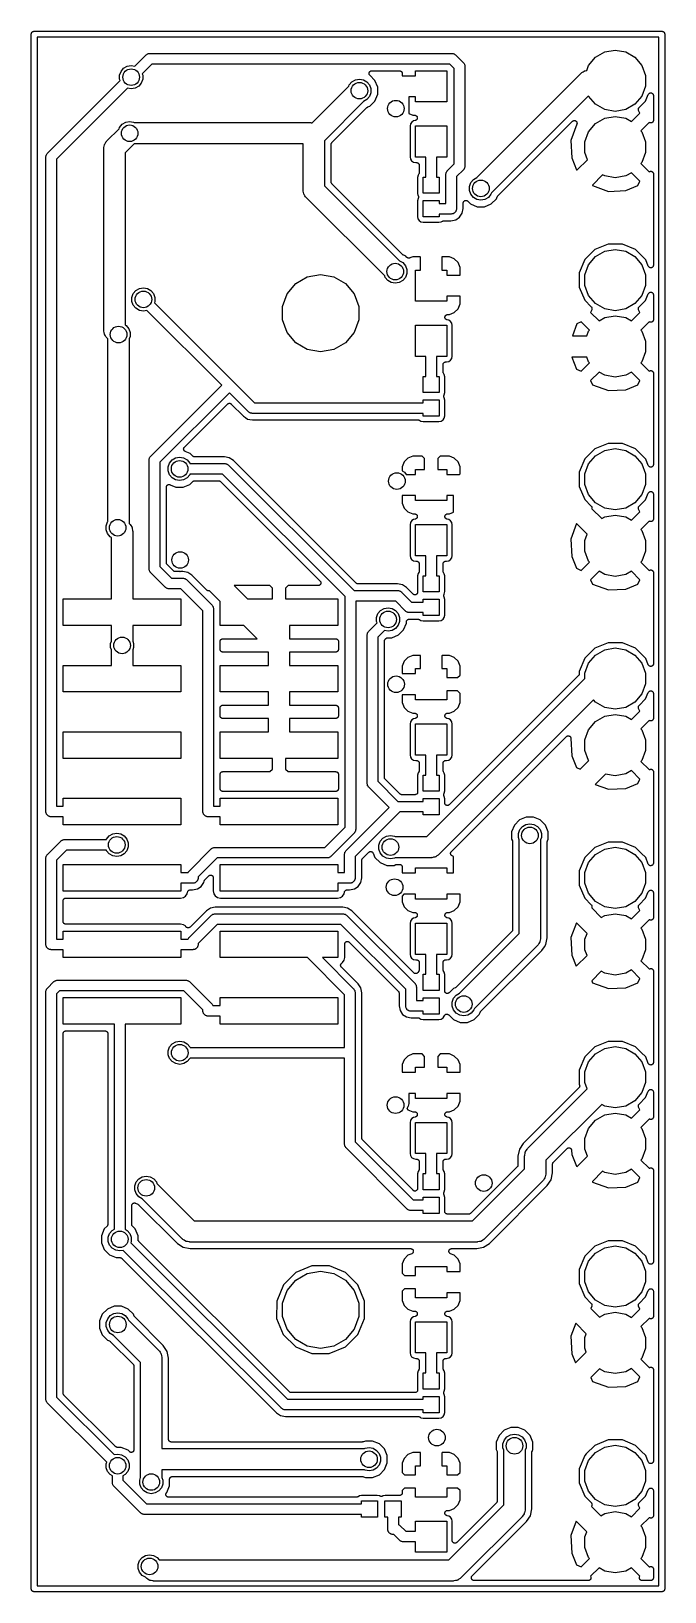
# Model space of a CAD drawing. Extents: x 25.3 to 49.5, y -85 to -25.3.
import ezdxf

# ---------------------------------------------------------------- set-up
doc = ezdxf.new("R2010")
doc.units = 0
doc.header["$MEASUREMENT"] = 0
doc.layers.add('BLACK', color=7, linetype='CONTINUOUS')

msp = doc.modelspace()

# ---------------------------------------------------------------- linework, layer by layer
at = {"layer": 'Black'}
for p, q in [((25.2857, -25.4), (25.2874, -25.3902)), ((25.2857, -84.836), (25.2857, -25.4)), ((25.2874, -25.3802), (25.2909, -25.3708)), ((25.2874, -25.3902), (25.2874, -25.3802)), ((25.2909, -25.3708), (25.2926, -25.3609)), ((25.2926, -25.3609), (25.2976, -25.3522)), ((25.2976, -25.3522), (25.301, -25.3428)), ((25.301, -25.3428), (25.3074, -25.3352)), ((25.3074, -25.3352), (25.3124, -25.3265)), ((25.3124, -25.3265), (25.3201, -25.3201)), ((25.3201, -25.3201), (25.3265, -25.3124)), ((25.3265, -25.3124), (25.3352, -25.3074)), ((25.3352, -25.3074), (25.3428, -25.301)), ((25.3428, -25.301), (25.3522, -25.2976)), ((25.3522, -25.2976), (25.3609, -25.2926)), ((25.3609, -25.2926), (25.3708, -25.2909)), ((25.3708, -25.2909), (25.3802, -25.2874)), ((25.3802, -25.2874), (25.3902, -25.2874)), ((25.3902, -25.2874), (25.4, -25.2857)), ((25.4, -25.2857), (49.3649, -25.2857)), ((49.2506, -25.5143), (25.5143, -25.5143)), ((25.5143, -25.5143), (25.5143, -84.7217)), ((49.2506, -84.7217), (49.2506, -25.5143)), ((49.3649, -25.2857), (49.3747, -25.2874)), ((49.3747, -25.2874), (49.3847, -25.2874)), ((49.3847, -25.2874), (49.3941, -25.2909)), ((49.3941, -25.2909), (49.404, -25.2926)), ((49.404, -25.2926), (49.4127, -25.2976)), ((49.4127, -25.2976), (49.422, -25.301)), ((49.422, -25.301), (49.4297, -25.3074)), ((49.4297, -25.3074), (49.4384, -25.3124)), ((49.4384, -25.3124), (49.4448, -25.3201)), ((49.4448, -25.3201), (49.4525, -25.3265)), ((49.4525, -25.3265), (49.4575, -25.3352)), ((49.4575, -25.3352), (49.4639, -25.3428)), ((49.4639, -25.3428), (49.4673, -25.3522)), ((49.4673, -25.3522), (49.4723, -25.3609)), ((49.4723, -25.3609), (49.474, -25.3708)), ((49.474, -25.3708), (49.4775, -25.3802)), ((49.4775, -25.3802), (49.4775, -25.3902)), ((49.4775, -25.3902), (49.4792, -25.4)), ((49.4792, -25.4), (49.4792, -84.836)), ((29.2367, -26.6209), (29.6621, -26.1955)), ((29.6621, -26.1955), (29.6694, -26.1904)), ((29.6694, -26.1904), (29.6752, -26.1835)), ((29.6752, -26.1835), (29.6982, -26.1703)), ((29.6982, -26.1703), (29.7199, -26.155)), ((29.7199, -26.155), (29.7286, -26.1527)), ((29.7286, -26.1527), (29.7363, -26.1483)), ((29.7363, -26.1483), (29.7625, -26.1436)), ((29.7625, -26.1436), (29.7881, -26.1368)), ((29.7881, -26.1368), (29.797, -26.1376)), ((29.797, -26.1376), (29.8058, -26.136)), ((29.8058, -26.136), (41.352, -26.136)), ((41.352, -26.136), (41.3608, -26.1376)), ((41.3608, -26.1376), (41.3697, -26.1368)), ((41.3697, -26.1368), (41.3953, -26.1436)), ((41.3953, -26.1436), (41.4215, -26.1483)), ((41.4215, -26.1483), (41.4292, -26.1527)), ((41.4292, -26.1527), (41.4379, -26.155)), ((41.4379, -26.155), (41.4596, -26.1703)), ((41.4596, -26.1703), (41.4826, -26.1835)), ((41.4826, -26.1835), (41.4884, -26.1904)), ((41.4884, -26.1904), (41.4957, -26.1955)), ((41.4957, -26.1955), (41.7899, -26.4897)), ((46.833, -26.2795), (47.1858, -26.0759)), ((47.1858, -26.0759), (47.5869, -26.0051)), ((47.5869, -26.0051), (47.988, -26.0759)), ((47.988, -26.0759), (48.3408, -26.2795)), ((28.6623, -26.9658), (28.7153, -26.8202)), ((28.7153, -26.8202), (28.8149, -26.7015)), ((28.8149, -26.7015), (28.9491, -26.624)), ((28.9491, -26.624), (29.1017, -26.5971)), ((29.1017, -26.5971), (29.2367, -26.6209)), ((29.89, -26.5424), (29.5212, -26.9111)), ((41.2678, -26.5424), (29.89, -26.5424)), ((38.1959, -26.8596), (38.2004, -26.8472)), ((38.2004, -26.8472), (38.2033, -26.8437)), ((38.2033, -26.8437), (38.2052, -26.8397)), ((38.2052, -26.8397), (38.2146, -26.8303)), ((38.2146, -26.8303), (38.2231, -26.8202)), ((38.2231, -26.8202), (38.227, -26.8179)), ((38.227, -26.8179), (38.2302, -26.8147)), ((38.2302, -26.8147), (38.2422, -26.8091)), ((38.2422, -26.8091), (38.2536, -26.8025)), ((38.2536, -26.8025), (38.2581, -26.8017)), ((38.2581, -26.8017), (38.2622, -26.7998)), ((38.2622, -26.7998), (38.2753, -26.7987)), ((38.2753, -26.7987), (38.2884, -26.7964)), ((38.2884, -26.7964), (39.3509, -26.7964)), ((39.3509, -26.7964), (39.3597, -26.7979)), ((39.3597, -26.7979), (39.3685, -26.7979)), ((39.3685, -26.7979), (39.3769, -26.801)), ((39.3769, -26.801), (39.3856, -26.8025)), ((39.3856, -26.8025), (39.3933, -26.807)), ((39.3933, -26.807), (39.4017, -26.81)), ((39.4017, -26.81), (39.4085, -26.8157)), ((39.4085, -26.8157), (39.4162, -26.8202)), ((39.4162, -26.8202), (39.4219, -26.827)), ((39.4219, -26.827), (39.4287, -26.8327)), ((39.4287, -26.8327), (39.4332, -26.8404)), ((39.4332, -26.8404), (39.4389, -26.8472)), ((39.4389, -26.8472), (39.4419, -26.8556)), ((39.9605, -26.9875), (39.9605, -26.797)), ((39.9605, -26.797), (41.1543, -26.797)), ((41.1543, -26.797), (41.1543, -27.9908)), ((41.443, -26.7176), (41.2678, -26.5424)), ((41.443, -30.3518), (41.443, -26.7176)), ((41.7899, -26.4897), (41.795, -26.497)), ((41.795, -26.497), (41.8019, -26.5028)), ((41.8019, -26.5028), (41.8151, -26.5258)), ((41.8151, -26.5258), (41.8304, -26.5475)), ((41.8304, -26.5475), (41.8327, -26.5562)), ((41.8327, -26.5562), (41.8371, -26.5639)), ((41.8371, -26.5639), (41.8418, -26.59)), ((41.8418, -26.59), (41.8486, -26.6157)), ((41.8486, -26.6157), (41.8478, -26.6246)), ((41.8478, -26.6246), (41.8494, -26.6334)), ((41.8494, -26.6334), (41.8494, -30.436)), ((46.3132, -26.8667), (46.3591, -26.8401)), ((46.3591, -26.8401), (46.4026, -26.8097)), ((46.4026, -26.8097), (46.4199, -26.805)), ((46.4199, -26.805), (46.4354, -26.7961)), ((46.4354, -26.7961), (46.4877, -26.7869)), ((46.4877, -26.7869), (46.5014, -26.7832)), ((46.5014, -26.7832), (46.5712, -26.5916)), ((46.5712, -26.5916), (46.833, -26.2795)), ((48.3408, -26.2795), (48.6026, -26.5916)), ((48.6026, -26.5916), (48.7419, -26.9743)), ((25.9037, -29.9539), (28.6822, -27.1755)), ((28.6623, -27.1208), (28.6623, -26.9658)), ((28.6822, -27.1755), (28.6623, -27.1208)), ((29.3885, -27.3851), (29.2543, -27.4626)), ((29.4881, -27.2664), (29.3885, -27.3851)), ((29.5411, -27.1208), (29.4881, -27.2664)), ((29.5212, -26.9111), (29.5411, -26.9658)), ((29.5411, -26.9658), (29.5411, -27.1208)), ((36.0147, -28.7877), (37.4116, -27.3908)), ((37.4116, -27.3908), (37.4315, -27.3361)), ((37.4315, -27.3361), (37.5311, -27.2174)), ((37.5311, -27.2174), (37.6653, -27.1399)), ((37.6653, -27.1399), (37.8179, -27.113)), ((37.8179, -27.113), (37.9705, -27.1399)), ((37.9705, -27.1399), (38.1047, -27.2174)), ((38.1047, -27.2174), (38.2043, -27.3361)), ((38.1872, -26.9068), (38.1883, -26.8936)), ((38.1883, -26.9111), (38.1872, -26.9068)), ((38.1883, -26.8804), (38.1899, -26.8761)), ((38.1883, -26.8936), (38.1883, -26.8804)), ((38.1883, -26.9156), (38.1883, -26.9111)), ((38.1928, -26.9281), (38.1883, -26.9156)), ((38.1899, -26.8761), (38.1903, -26.8716)), ((38.1903, -26.8716), (38.1959, -26.8596)), ((38.1963, -26.9409), (38.1928, -26.9281)), ((38.1988, -26.9446), (38.1963, -26.9409)), ((38.2004, -26.9488), (38.1988, -26.9446)), ((38.2089, -26.9589), (38.2004, -26.9488)), ((38.2043, -27.3361), (38.2573, -27.4817)), ((38.2165, -26.9698), (38.2089, -26.9589)), ((38.4104, -27.164), (38.2165, -26.9698)), ((38.5165, -27.4209), (38.4104, -27.164)), ((38.5163, -27.6987), (38.5165, -27.4209)), ((39.4419, -26.8556), (39.4464, -26.8633)), ((39.4464, -26.8633), (39.4479, -26.872)), ((39.4479, -26.872), (39.451, -26.8804)), ((39.451, -26.8804), (39.451, -26.8892)), ((39.451, -26.8892), (39.4525, -26.898)), ((39.4525, -26.898), (39.4525, -26.9875)), ((39.4525, -26.9875), (39.9605, -26.9875)), ((42.297, -30.8807), (46.287, -26.8906)), ((46.287, -26.8906), (46.3017, -26.8804)), ((46.3017, -26.8804), (46.3132, -26.8667)), ((48.7419, -27.3817), (48.6026, -27.7644)), ((48.7419, -26.9743), (48.7419, -27.3817)), ((28.9667, -27.4657), (26.2506, -30.1818)), ((29.1017, -27.4895), (28.9667, -27.4657)), ((29.2543, -27.4626), (29.1017, -27.4895)), ((37.9772, -27.9746), (36.4811, -29.4707)), ((38.1047, -27.901), (37.9772, -27.9746)), ((38.2043, -27.7823), (38.1047, -27.901)), ((38.2573, -27.6367), (38.2043, -27.7823)), ((38.2131, -28.1517), (38.4097, -27.9554)), ((38.2573, -27.4817), (38.2573, -27.6367)), ((38.4097, -27.9554), (38.5163, -27.6987)), ((39.9605, -27.8003), (39.7062, -27.8003)), ((39.7062, -27.8003), (39.7062, -28.4353)), ((39.9605, -27.9908), (39.9605, -27.8003)), ((41.1543, -27.9908), (39.9605, -27.9908)), ((46.5689, -27.7582), (42.8626, -31.4645)), ((46.5712, -27.7644), (46.5689, -27.7582)), ((46.833, -28.0765), (46.5712, -27.7644)), ((48.6026, -27.7644), (48.3408, -28.0765)), ((48.5019, -28.2027), (48.749, -27.956)), ((48.749, -27.956), (48.852, -27.708)), ((48.852, -27.708), (48.8603, -27.695)), ((48.8603, -27.695), (48.868, -27.6817)), ((48.868, -27.6817), (48.8697, -27.6802)), ((48.8697, -27.6802), (48.871, -27.6783)), ((48.871, -27.6783), (48.8832, -27.6689)), ((48.8832, -27.6689), (48.895, -27.659)), ((48.895, -27.659), (48.8971, -27.6582)), ((48.8971, -27.6582), (48.899, -27.6568)), ((48.899, -27.6568), (48.9137, -27.6522)), ((48.9137, -27.6522), (48.9282, -27.6469)), ((48.9282, -27.6469), (48.9304, -27.6469)), ((48.9304, -27.6469), (48.9326, -27.6462)), ((48.9326, -27.6462), (48.948, -27.6469)), ((48.948, -27.6469), (48.9634, -27.6469)), ((48.9634, -27.6469), (48.9656, -27.6477)), ((48.9656, -27.6477), (48.9679, -27.6478)), ((48.9679, -27.6478), (48.9821, -27.6537)), ((48.9821, -27.6537), (48.9966, -27.659)), ((48.9966, -27.659), (48.9983, -27.6605)), ((48.9983, -27.6605), (49.0005, -27.6613)), ((49.0005, -27.6613), (49.0118, -27.6718)), ((49.0118, -27.6718), (49.0236, -27.6817)), ((49.0236, -27.6817), (49.0248, -27.6836)), ((49.0248, -27.6836), (49.0265, -27.6852)), ((49.0265, -27.6852), (49.0336, -27.6989)), ((49.0336, -27.6989), (49.0413, -27.7122)), ((49.0413, -27.7122), (49.0417, -27.7145)), ((49.0417, -27.7145), (49.0427, -27.7165)), ((49.0427, -27.7165), (49.0447, -27.7318)), ((49.0447, -27.7318), (49.0474, -27.747)), ((49.0474, -27.747), (49.0474, -28.6934)), ((36.7649, -29.5462), (38.1072, -28.2038)), ((38.1072, -28.2038), (38.1091, -28.2025)), ((38.1091, -28.2025), (38.1105, -28.2007)), ((38.1105, -28.2007), (38.1235, -28.1924)), ((38.1235, -28.1924), (38.1361, -28.1836)), ((38.1361, -28.1836), (38.1383, -28.183)), ((38.1383, -28.183), (38.1402, -28.1818)), ((38.1402, -28.1818), (38.2131, -28.1517)), ((39.7062, -28.4353), (39.8595, -28.4988)), ((39.8595, -28.4988), (39.9297, -28.4988)), ((39.9297, -28.4988), (39.9376, -28.5002)), ((39.9376, -28.5002), (39.9457, -28.5001)), ((39.9457, -28.5001), (39.9549, -28.5032)), ((39.9549, -28.5032), (39.9645, -28.5049)), ((39.9645, -28.5049), (39.9714, -28.5089)), ((39.9714, -28.5089), (39.979, -28.5116)), ((39.979, -28.5116), (39.9866, -28.5177)), ((39.9866, -28.5177), (39.995, -28.5226)), ((39.995, -28.5226), (40.0002, -28.5287)), ((40.0002, -28.5287), (40.0064, -28.5338)), ((40.0064, -28.5338), (40.0114, -28.5421)), ((40.0114, -28.5421), (40.0177, -28.5496)), ((40.0177, -28.5496), (40.0205, -28.5571)), ((40.0205, -28.5571), (40.0246, -28.564)), ((40.0258, -28.6335), (40.021, -28.642)), ((40.0246, -28.564), (40.0264, -28.5736)), ((40.027, -28.6256), (40.0258, -28.6335)), ((40.0264, -28.5736), (40.0298, -28.5828)), ((40.0298, -28.618), (40.027, -28.6256)), ((40.0298, -28.5828), (40.0298, -28.5908)), ((40.0298, -28.5908), (40.0313, -28.5987)), ((40.0313, -28.5987), (40.0298, -28.6083)), ((40.0298, -28.6083), (40.0298, -28.618)), ((47.1858, -28.2801), (46.833, -28.0765)), ((46.833, -28.8195), (47.1858, -28.6159)), ((47.5869, -28.3509), (47.1858, -28.2801)), ((47.1858, -28.6159), (47.5869, -28.5451)), ((47.988, -28.2801), (47.5869, -28.3509)), ((47.5869, -28.5451), (47.988, -28.6159)), ((48.3408, -28.0765), (47.988, -28.2801)), ((47.988, -28.6159), (48.2047, -28.741)), ((48.2047, -28.741), (48.5269, -28.4188)), ((48.4723, -28.2819), (48.4731, -28.2738)), ((48.4746, -28.2912), (48.4723, -28.2819)), ((48.4724, -28.2656), (48.4749, -28.2564)), ((48.4731, -28.2738), (48.4724, -28.2656)), ((48.4755, -28.3008), (48.4746, -28.2912)), ((48.4749, -28.2564), (48.4759, -28.2468)), ((48.4789, -28.3082), (48.4755, -28.3008)), ((48.4759, -28.2468), (48.4795, -28.2395)), ((48.4809, -28.3162), (48.4789, -28.3082)), ((48.4795, -28.2395), (48.4816, -28.2316)), ((48.5269, -28.4188), (48.4809, -28.3162)), ((48.4816, -28.2316), (48.4871, -28.2237)), ((48.4871, -28.2237), (48.4913, -28.2151)), ((48.4913, -28.2151), (48.4972, -28.2094)), ((48.4972, -28.2094), (48.5019, -28.2027)), ((28.1744, -29.4823), (28.6379, -29.0189)), ((28.6379, -29.0189), (28.6578, -28.9642)), ((28.6578, -28.9642), (28.7574, -28.8455)), ((28.7574, -28.8455), (28.8916, -28.768)), ((28.8916, -28.768), (29.0442, -28.7411)), ((29.0442, -28.7411), (29.1968, -28.768)), ((29.1968, -28.768), (29.2191, -28.7809)), ((29.2191, -28.7809), (35.9596, -28.7809)), ((35.9596, -28.7809), (35.9772, -28.784)), ((35.9772, -28.784), (35.995, -28.7824)), ((35.995, -28.7824), (36.0147, -28.7877)), ((39.7694, -28.8253), (39.7513, -28.9153)), ((39.7513, -28.9153), (39.7513, -30.0892)), ((39.8149, -28.7578), (39.7694, -28.8253)), ((39.8833, -28.7129), (39.8149, -28.7578)), ((39.9491, -28.7001), (39.8833, -28.7129)), ((39.9566, -28.6973), (39.9491, -28.7001)), ((39.9645, -28.6959), (39.9566, -28.6973)), ((39.9605, -30.099), (39.9605, -28.9052)), ((39.9605, -28.9052), (41.1543, -28.9052)), ((39.9729, -28.691), (39.9645, -28.6959)), ((39.982, -28.6875), (39.9729, -28.691)), ((39.9881, -28.6822), (39.982, -28.6875)), ((39.995, -28.6782), (39.9881, -28.6822)), ((40.0013, -28.6708), (39.995, -28.6782)), ((40.0087, -28.6644), (40.0013, -28.6708)), ((40.0126, -28.6573), (40.0087, -28.6644)), ((40.0177, -28.6512), (40.0126, -28.6573)), ((40.021, -28.642), (40.0177, -28.6512)), ((41.1543, -28.9052), (41.1543, -30.099)), ((43.1008, -31.5856), (45.9557, -28.7306)), ((46.1231, -28.8371), (45.8972, -29.4601)), ((45.9557, -28.7306), (45.9666, -28.723)), ((45.9666, -28.723), (45.9767, -28.7145)), ((45.9767, -28.7145), (45.9809, -28.713)), ((45.9809, -28.713), (45.9846, -28.7104)), ((45.9846, -28.7104), (45.9974, -28.7069)), ((45.9974, -28.7069), (46.0098, -28.7024)), ((46.0098, -28.7024), (46.0144, -28.7024)), ((46.0144, -28.7024), (46.0187, -28.7012)), ((46.0187, -28.7012), (46.0319, -28.7024)), ((46.0319, -28.7024), (46.0451, -28.7024)), ((46.0451, -28.7024), (46.0494, -28.7039)), ((46.0494, -28.7039), (46.0539, -28.7043)), ((46.0539, -28.7043), (46.0659, -28.7099)), ((46.0659, -28.7099), (46.0783, -28.7144)), ((46.0783, -28.7144), (46.0818, -28.7173)), ((46.0818, -28.7173), (46.0859, -28.7192)), ((46.0859, -28.7192), (46.0952, -28.7286)), ((46.0952, -28.7286), (46.1053, -28.737)), ((46.1053, -28.737), (46.1076, -28.741)), ((46.1076, -28.741), (46.1108, -28.7442)), ((46.1108, -28.7442), (46.1164, -28.7561)), ((46.1164, -28.7561), (46.123, -28.7676)), ((46.123, -28.7676), (46.1238, -28.772)), ((46.1254, -28.8241), (46.1231, -28.8371)), ((46.1238, -28.772), (46.1257, -28.7761)), ((46.1288, -28.8113), (46.1254, -28.8241)), ((46.1257, -28.7761), (46.1269, -28.7893)), ((46.1269, -28.7893), (46.1292, -28.8023)), ((46.1292, -28.8023), (46.1284, -28.8068)), ((46.1284, -28.8068), (46.1288, -28.8113)), ((46.4319, -29.5143), (46.5712, -29.1316)), ((46.5712, -29.1316), (46.833, -28.8195)), ((48.8861, -28.778), (48.5707, -29.0935)), ((48.5707, -29.0935), (48.6026, -29.1316)), ((48.6026, -29.1316), (48.7419, -29.5143)), ((48.9042, -28.7861), (48.8861, -28.778)), ((48.9164, -28.7891), (48.9042, -28.7861)), ((48.9282, -28.7934), (48.9164, -28.7891)), ((48.9334, -28.7934), (48.9282, -28.7934)), ((48.9384, -28.7947), (48.9334, -28.7934)), ((48.9509, -28.7934), (48.9384, -28.7947)), ((48.9634, -28.7934), (48.9509, -28.7934)), ((48.9684, -28.7916), (48.9634, -28.7934)), ((48.9735, -28.7911), (48.9684, -28.7916)), ((48.9848, -28.7856), (48.9735, -28.7911)), ((48.9966, -28.7814), (48.9848, -28.7856)), ((49.0006, -28.778), (48.9966, -28.7814)), ((49.0053, -28.7757), (49.0006, -28.778)), ((49.014, -28.7667), (49.0053, -28.7757)), ((49.0236, -28.7587), (49.014, -28.7667)), ((49.0262, -28.7542), (49.0236, -28.7587)), ((49.0299, -28.7504), (49.0262, -28.7542)), ((49.035, -28.739), (49.0299, -28.7504)), ((49.0413, -28.7281), (49.035, -28.739)), ((49.0422, -28.723), (49.0413, -28.7281)), ((49.0443, -28.7182), (49.0422, -28.723)), ((49.0452, -28.7057), (49.0443, -28.7182)), ((49.0474, -28.6934), (49.0452, -28.7057)), ((28.0554, -29.7697), (28.0585, -29.7521)), ((28.0554, -36.7231), (28.0554, -29.7697)), ((28.0569, -29.7343), (28.0707, -29.683)), ((28.0585, -29.7521), (28.0569, -29.7343)), ((28.0707, -29.683), (28.0799, -29.6307)), ((28.0799, -29.6307), (28.0888, -29.6152)), ((28.0888, -29.6152), (28.0935, -29.5979)), ((28.0935, -29.5979), (28.1239, -29.5545)), ((28.1239, -29.5545), (28.1505, -29.5085)), ((28.1505, -29.5085), (28.1642, -29.497)), ((28.1642, -29.497), (28.1744, -29.4823)), ((29.2035, -29.6027), (28.8682, -29.938)), ((29.2191, -29.5937), (29.2035, -29.6027)), ((35.6683, -29.5937), (29.2191, -29.5937)), ((35.6683, -31.3613), (35.6683, -29.5937)), ((36.4811, -29.4707), (36.4811, -31.193)), ((36.7351, -29.618), (36.7359, -29.6136)), ((36.7351, -31.0457), (36.7351, -29.618)), ((36.7355, -29.6092), (36.7389, -29.5964)), ((36.7359, -29.6136), (36.7355, -29.6092)), ((36.7389, -29.5964), (36.7412, -29.5833)), ((36.7412, -29.5833), (36.7435, -29.5794)), ((36.7435, -29.5794), (36.7446, -29.5751)), ((36.7446, -29.5751), (36.7522, -29.5642)), ((36.7522, -29.5642), (36.7589, -29.5527)), ((36.7589, -29.5527), (36.7623, -29.5498)), ((36.7623, -29.5498), (36.7649, -29.5462)), ((45.8972, -29.4601), (45.9273, -30.1287)), ((46.4319, -29.9217), (46.4319, -29.5143)), ((48.7419, -29.5143), (48.7419, -29.9217)), ((25.8442, -30.0976), (25.8458, -30.0888)), ((25.8442, -55.118), (25.8442, -30.0976)), ((25.845, -30.0799), (25.8518, -30.0543)), ((25.8458, -30.0888), (25.845, -30.0799)), ((25.8518, -30.0543), (25.8565, -30.0281)), ((25.8565, -30.0281), (25.8609, -30.0204)), ((25.8609, -30.0204), (25.8632, -30.0117)), ((25.8632, -30.0117), (25.8785, -29.99)), ((25.8785, -29.99), (25.8917, -29.967)), ((25.8917, -29.967), (25.8986, -29.9612)), ((25.8986, -29.9612), (25.9037, -29.9539)), ((26.2506, -30.1818), (26.2506, -54.9148)), ((28.8682, -29.938), (28.8682, -36.5178)), ((39.7513, -30.0892), (39.7682, -30.1762)), ((39.7682, -30.1762), (39.8131, -30.2446)), ((39.8131, -30.2446), (39.8806, -30.2901)), ((39.8806, -30.2901), (39.9706, -30.3082)), ((40.3542, -30.099), (39.9605, -30.099)), ((39.9706, -30.3082), (39.9986, -30.3082)), ((39.9986, -30.3082), (40.0074, -30.3097)), ((40.0074, -30.3097), (40.0162, -30.3097)), ((40.0162, -30.3097), (40.0246, -30.3128)), ((40.0246, -30.3128), (40.0333, -30.3143)), ((40.0333, -30.3143), (40.041, -30.3187)), ((40.041, -30.3187), (40.0494, -30.3218)), ((40.0494, -30.3218), (40.0562, -30.3275)), ((40.0562, -30.3275), (40.0639, -30.3319)), ((40.0639, -30.3319), (40.0696, -30.3387)), ((40.0696, -30.3387), (40.0764, -30.3445)), ((40.0764, -30.3445), (40.0809, -30.3522)), ((40.0809, -30.3522), (40.0866, -30.359)), ((40.0866, -30.359), (40.0896, -30.3673)), ((40.0896, -30.3673), (40.0941, -30.375)), ((40.0941, -30.375), (40.0956, -30.3838)), ((40.0956, -30.3838), (40.0987, -30.3921)), ((40.0987, -30.3921), (40.0987, -30.401)), ((40.0987, -30.401), (40.1002, -30.4098)), ((40.1002, -30.4098), (40.1002, -30.6877)), ((40.3542, -30.8635), (40.3542, -30.099)), ((41.1543, -30.099), (40.7606, -30.099)), ((40.7606, -30.099), (40.7606, -30.8635)), ((41.1811, -30.6137), (41.443, -30.3518)), ((45.9273, -30.1287), (46.1143, -30.5803)), ((46.1389, -30.5913), (46.5324, -30.1978)), ((46.5324, -30.1978), (46.4319, -29.9217)), ((48.6026, -30.3044), (48.5707, -30.3425)), ((48.5707, -30.3425), (48.8861, -30.658)), ((48.7419, -29.9217), (48.6026, -30.3044)), ((40.0564, -30.7837), (40.0383, -30.8736)), ((40.0383, -30.8736), (40.0383, -31.4735)), ((40.0828, -30.7445), (40.0564, -30.7837)), ((40.0879, -30.7332), (40.0828, -30.7445)), ((40.0941, -30.7224), (40.0879, -30.7332)), ((40.095, -30.7172), (40.0941, -30.7224)), ((40.0972, -30.7123), (40.095, -30.7172)), ((40.098, -30.6999), (40.0972, -30.7123)), ((40.1002, -30.6877), (40.098, -30.6999)), ((40.2475, -31.4833), (40.2475, -30.8635)), ((40.2475, -30.8635), (40.3542, -30.8635)), ((40.7606, -30.8635), (40.8673, -30.8635)), ((40.8673, -30.8635), (40.8673, -31.4833)), ((41.1216, -30.7574), (41.1232, -30.7486)), ((41.1216, -31.8694), (41.1216, -30.7574)), ((41.1224, -30.7397), (41.1292, -30.7141)), ((41.1232, -30.7486), (41.1224, -30.7397)), ((41.1292, -30.7141), (41.1339, -30.6879)), ((41.1339, -30.6879), (41.1383, -30.6802)), ((41.1383, -30.6802), (41.1406, -30.6715)), ((41.1406, -30.6715), (41.1559, -30.6498)), ((41.1559, -30.6498), (41.1691, -30.6268)), ((41.1691, -30.6268), (41.176, -30.621)), ((41.176, -30.621), (41.1811, -30.6137)), ((41.7899, -30.5797), (41.528, -30.8416)), ((41.528, -30.8416), (41.528, -32.0726)), ((41.795, -30.5724), (41.7899, -30.5797)), ((41.8019, -30.5666), (41.795, -30.5724)), ((41.8151, -30.5436), (41.8019, -30.5666)), ((41.8304, -30.5219), (41.8151, -30.5436)), ((41.8327, -30.5132), (41.8304, -30.5219)), ((41.8371, -30.5055), (41.8327, -30.5132)), ((41.8418, -30.4793), (41.8371, -30.5055)), ((41.8486, -30.4537), (41.8418, -30.4793)), ((41.8494, -30.436), (41.8478, -30.4448)), ((41.8478, -30.4448), (41.8486, -30.4537)), ((42.0699, -31.073), (42.1695, -30.9543)), ((42.1695, -30.9543), (42.297, -30.8807)), ((46.1143, -30.5803), (46.1389, -30.5913)), ((47.1057, -30.7739), (46.7136, -31.166)), ((47.1858, -30.8201), (47.1057, -30.7739)), ((47.5869, -30.8909), (47.1858, -30.8201)), ((47.988, -30.8201), (47.5869, -30.8909)), ((48.2047, -30.695), (47.988, -30.8201)), ((48.5269, -31.0172), (48.2047, -30.695)), ((48.4492, -31.1906), (48.5269, -31.0172)), ((48.8861, -30.658), (48.9042, -30.6499)), ((48.9042, -30.6499), (48.9164, -30.6469)), ((48.9164, -30.6469), (48.9282, -30.6426)), ((48.9282, -30.6426), (48.9334, -30.6426)), ((48.9334, -30.6426), (48.9384, -30.6413)), ((48.9384, -30.6413), (48.9509, -30.6426)), ((48.9509, -30.6426), (48.9634, -30.6426)), ((48.9634, -30.6426), (48.9684, -30.6444)), ((48.9684, -30.6444), (48.9735, -30.6449)), ((48.9735, -30.6449), (48.9848, -30.6503)), ((48.9848, -30.6503), (48.9966, -30.6546)), ((48.9966, -30.6546), (49.0006, -30.658)), ((49.0006, -30.658), (49.0053, -30.6603)), ((49.0053, -30.6603), (49.014, -30.6693)), ((49.014, -30.6693), (49.0236, -30.6773)), ((49.0236, -30.6773), (49.0262, -30.6818)), ((49.0262, -30.6818), (49.0299, -30.6856)), ((49.0299, -30.6856), (49.035, -30.697)), ((49.035, -30.697), (49.0413, -30.7079)), ((49.0413, -30.7079), (49.0422, -30.713)), ((49.0422, -30.713), (49.0443, -30.7178)), ((49.0443, -30.7178), (49.0452, -30.7303)), ((49.0452, -30.7303), (49.0474, -30.7426)), ((49.0474, -30.7426), (49.0474, -34.229)), ((35.6714, -31.3789), (35.6683, -31.3613)), ((35.6698, -31.3967), (35.6714, -31.3789)), ((35.6836, -31.448), (35.6698, -31.3967)), ((35.6928, -31.5003), (35.6836, -31.448)), ((35.7017, -31.5158), (35.6928, -31.5003)), ((35.7064, -31.5331), (35.7017, -31.5158)), ((35.7368, -31.5765), (35.7064, -31.5331)), ((35.7634, -31.6225), (35.7368, -31.5765)), ((36.4811, -31.193), (39.3486, -34.0605)), ((36.7359, -31.0501), (36.7351, -31.0457)), ((36.7355, -31.0545), (36.7359, -31.0501)), ((36.7389, -31.0673), (36.7355, -31.0545)), ((36.7412, -31.0804), (36.7389, -31.0673)), ((36.7435, -31.0843), (36.7412, -31.0804)), ((36.7446, -31.0886), (36.7435, -31.0843)), ((36.7522, -31.0995), (36.7446, -31.0886)), ((36.7589, -31.111), (36.7522, -31.0995)), ((36.7623, -31.1138), (36.7589, -31.111)), ((36.7649, -31.1175), (36.7623, -31.1138)), ((39.4788, -33.8314), (36.7649, -31.1175)), ((40.0383, -31.4735), (40.0552, -31.5605)), ((40.0552, -31.5605), (40.0594, -31.5668)), ((40.0594, -31.5668), (40.062, -31.5728)), ((40.062, -31.5728), (40.0658, -31.5781)), ((40.0658, -31.5781), (40.0689, -31.5889)), ((40.0689, -31.5889), (40.0733, -31.5992)), ((40.0733, -31.5992), (40.0737, -31.6057)), ((40.0737, -31.6057), (40.0755, -31.612)), ((40.0755, -31.612), (40.0747, -31.6232)), ((40.8673, -31.4833), (40.2475, -31.4833)), ((42.0169, -31.2186), (42.0699, -31.073)), ((42.0169, -31.3736), (42.0169, -31.2186)), ((42.0699, -31.5192), (42.0169, -31.3736)), ((42.1695, -31.6379), (42.0699, -31.5192)), ((42.8427, -31.5192), (42.7431, -31.6379)), ((42.8626, -31.4645), (42.8427, -31.5192)), ((43.0481, -31.6923), (43.0788, -31.6185)), ((43.0788, -31.6185), (43.0799, -31.6166)), ((43.0799, -31.6166), (43.0805, -31.6145)), ((43.0805, -31.6145), (43.0894, -31.6018)), ((43.0894, -31.6018), (43.0977, -31.5887)), ((43.0977, -31.5887), (43.0995, -31.5874)), ((43.0995, -31.5874), (43.1008, -31.5856)), ((46.7136, -31.166), (46.7235, -31.1882)), ((46.7235, -31.1882), (47.329, -31.4077)), ((47.329, -31.4077), (47.9976, -31.3776)), ((47.9976, -31.3776), (48.4492, -31.1906)), ((35.7771, -31.634), (35.7634, -31.6225)), ((35.7873, -31.6487), (35.7771, -31.634)), ((38.783, -34.6443), (35.7873, -31.6487)), ((40.0564, -31.6828), (40.0383, -31.7728)), ((40.0383, -31.7728), (40.0383, -32.3727)), ((40.0587, -31.6794), (40.0564, -31.6828)), ((40.0613, -31.6735), (40.0587, -31.6794)), ((40.0652, -31.6683), (40.0613, -31.6735)), ((40.0685, -31.6575), (40.0652, -31.6683)), ((40.073, -31.6472), (40.0685, -31.6575)), ((40.0735, -31.6407), (40.073, -31.6472)), ((40.0754, -31.6345), (40.0735, -31.6407)), ((40.0747, -31.6232), (40.0754, -31.6345)), ((40.2475, -32.3825), (40.2475, -31.7627)), ((40.2475, -31.7627), (40.8673, -31.7627)), ((40.8673, -31.7627), (40.8673, -31.8694)), ((40.8673, -31.8694), (41.1216, -31.8694)), ((41.4668, -32.2146), (41.4554, -32.2283)), ((41.4805, -32.2032), (41.4668, -32.2146)), ((41.4893, -32.1878), (41.4805, -32.2032)), ((41.5008, -32.1742), (41.4893, -32.1878)), ((41.5069, -32.1575), (41.5008, -32.1742)), ((41.5157, -32.1421), (41.5069, -32.1575)), ((41.5188, -32.1246), (41.5157, -32.1421)), ((41.5249, -32.1079), (41.5188, -32.1246)), ((41.528, -32.0726), (41.5249, -32.0901)), ((41.5249, -32.0901), (41.5249, -32.1079)), ((41.7454, -32.2468), (41.782, -32.0626)), ((41.782, -31.8549), (41.7843, -31.8418)), ((41.782, -32.0626), (41.782, -31.8549)), ((41.7843, -31.8418), (41.7855, -31.8285)), ((41.7855, -31.8285), (41.7874, -31.8245)), ((41.7874, -31.8245), (41.7881, -31.8202)), ((41.7881, -31.8202), (41.7948, -31.8086)), ((41.7948, -31.8086), (41.8004, -31.7966)), ((41.8004, -31.7966), (41.8036, -31.7934)), ((41.8036, -31.7934), (41.8058, -31.7896)), ((41.8058, -31.7896), (41.816, -31.781)), ((41.816, -31.781), (41.8254, -31.7716)), ((41.8254, -31.7716), (41.8294, -31.7698)), ((41.8294, -31.7698), (41.8328, -31.7669)), ((41.8328, -31.7669), (41.8453, -31.7624)), ((41.8453, -31.7624), (41.8574, -31.7567)), ((41.8574, -31.7567), (41.8618, -31.7564)), ((41.8618, -31.7564), (41.866, -31.7548)), ((41.866, -31.7548), (41.8793, -31.7548)), ((41.8793, -31.7548), (41.8925, -31.7537)), ((41.8925, -31.7537), (41.8968, -31.7548)), ((41.8968, -31.7548), (41.9012, -31.7548)), ((41.9012, -31.7548), (41.9138, -31.7594)), ((41.9138, -31.7594), (41.9266, -31.7629)), ((41.9266, -31.7629), (41.9302, -31.7654)), ((41.9302, -31.7654), (41.9344, -31.7669)), ((41.9344, -31.7669), (41.9446, -31.7755)), ((41.9446, -31.7755), (41.9555, -31.7831)), ((41.9555, -31.7831), (42.0601, -31.8879)), ((42.0601, -31.8879), (42.3167, -31.9945)), ((42.3037, -31.7154), (42.1695, -31.6379)), ((42.4563, -31.7423), (42.3037, -31.7154)), ((42.3167, -31.9945), (42.5946, -31.9947)), ((42.6089, -31.7154), (42.4563, -31.7423)), ((42.5946, -31.9947), (42.8515, -31.8886)), ((42.7431, -31.6379), (42.6089, -31.7154)), ((42.8515, -31.8886), (43.0481, -31.6923)), ((40.0383, -32.3727), (40.0552, -32.4596)), ((40.0552, -32.4596), (40.1001, -32.528)), ((40.1001, -32.528), (40.1676, -32.5736)), ((40.1676, -32.5736), (40.2576, -32.5916)), ((40.8673, -32.3825), (40.2475, -32.3825)), ((40.2576, -32.5916), (40.8575, -32.5916)), ((40.8575, -32.5916), (40.9445, -32.5748)), ((41.3248, -32.2758), (40.8673, -32.2758)), ((40.8673, -32.2758), (40.8673, -32.3825)), ((40.9445, -32.5748), (40.9875, -32.5465)), ((40.9875, -32.5465), (40.9983, -32.5418)), ((40.9983, -32.5418), (41.0085, -32.5359)), ((41.0085, -32.5359), (41.0144, -32.5349)), ((41.0144, -32.5349), (41.0199, -32.5325)), ((41.0199, -32.5325), (41.0317, -32.5318)), ((41.0317, -32.5318), (41.0433, -32.5298)), ((41.0433, -32.5298), (41.3148, -32.5298)), ((41.3148, -32.5298), (41.499, -32.4932)), ((41.3423, -32.2727), (41.3248, -32.2758)), ((41.3601, -32.2727), (41.3423, -32.2727)), ((41.3768, -32.2666), (41.3601, -32.2727)), ((41.3943, -32.2635), (41.3768, -32.2666)), ((41.4097, -32.2547), (41.3943, -32.2635)), ((41.4264, -32.2486), (41.4097, -32.2547)), ((41.44, -32.2371), (41.4264, -32.2486)), ((41.4554, -32.2283), (41.44, -32.2371)), ((41.499, -32.4932), (41.6467, -32.3945)), ((41.6467, -32.3945), (41.7454, -32.2468)), ((39.4806, -33.8327), (39.4788, -33.8314)), ((39.4819, -33.8345), (39.4806, -33.8327)), ((39.495, -33.8428), (39.4819, -33.8345)), ((39.5077, -33.8517), (39.495, -33.8428)), ((39.5098, -33.8523), (39.5077, -33.8517)), ((39.5117, -33.8534), (39.5098, -33.8523)), ((39.5855, -33.8841), (39.5117, -33.8534)), ((39.6352, -33.9339), (39.5855, -33.8841)), ((39.6407, -33.9378), (39.6352, -33.9339)), ((39.6453, -33.9427), (39.6407, -33.9378)), ((39.6551, -33.9478), (39.6453, -33.9427)), ((39.6641, -33.9542), (39.6551, -33.9478)), ((39.6706, -33.9559), (39.6641, -33.9542)), ((39.6766, -33.959), (39.6706, -33.9559)), ((39.6875, -33.9605), (39.6766, -33.959)), ((39.6982, -33.9633), (39.6875, -33.9605)), ((39.7049, -33.9627), (39.6982, -33.9633)), ((39.7116, -33.9636), (39.7049, -33.9627)), ((39.7223, -33.9612), (39.7116, -33.9636)), ((39.7333, -33.9603), (39.7223, -33.9612)), ((39.7394, -33.9574), (39.7333, -33.9603)), ((39.746, -33.956), (39.7394, -33.9574)), ((39.8595, -33.909), (39.746, -33.956)), ((40.1354, -33.909), (39.8595, -33.909)), ((40.151, -33.9246), (40.1354, -33.909)), ((40.151, -34.417), (40.151, -33.9246)), ((41.2553, -33.909), (40.9638, -33.909)), ((40.9638, -33.909), (40.9638, -34.417)), ((41.4421, -33.9863), (41.2553, -33.909)), ((41.585, -34.1292), (41.4421, -33.9863)), ((46.811, -33.6345), (46.4248, -34.02)), ((46.5712, -34.2116), (46.833, -33.8995)), ((47.3153, -33.4262), (46.811, -33.6345)), ((46.833, -33.8995), (47.1858, -33.6959)), ((47.1858, -33.6959), (47.5869, -33.6251)), ((47.8609, -33.4266), (47.3153, -33.4262)), ((47.5869, -33.6251), (47.988, -33.6959)), ((48.3649, -33.6359), (47.8609, -33.4266)), ((47.988, -33.6959), (48.3408, -33.8995)), ((48.3408, -33.8995), (48.6026, -34.2116)), ((48.5269, -33.7982), (48.3649, -33.6359)), ((48.5764, -33.8478), (48.5269, -33.7982)), ((48.7504, -34.0221), (48.5764, -33.8478)), ((35.8289, -34.6784), (36.3347, -34.5892)), ((36.3347, -34.5892), (36.8405, -34.6784)), ((39.3486, -34.0605), (39.4761, -34.1341)), ((39.4761, -34.1341), (39.5757, -34.2528)), ((39.5757, -34.2528), (39.6287, -34.3984)), ((39.6287, -34.5534), (39.5757, -34.699)), ((39.6287, -34.3984), (39.6287, -34.5534)), ((39.9605, -35.6108), (39.9605, -34.417)), ((39.9605, -34.417), (40.151, -34.417)), ((40.9638, -34.417), (41.1543, -34.417)), ((41.1543, -34.417), (41.1543, -34.6075)), ((41.6623, -34.316), (41.585, -34.1292)), ((41.6623, -34.6075), (41.6623, -34.316)), ((46.2155, -34.524), (46.2151, -35.0696)), ((46.4248, -34.02), (46.2155, -34.524)), ((46.4319, -34.5943), (46.5712, -34.2116)), ((46.4319, -35.0017), (46.4319, -34.5943)), ((48.6026, -34.2116), (48.7419, -34.5943)), ((48.7419, -34.5943), (48.7419, -35.0017)), ((48.8519, -34.2678), (48.7504, -34.0221)), ((48.8602, -34.2809), (48.8519, -34.2678)), ((48.868, -34.2943), (48.8602, -34.2809)), ((48.8697, -34.2957), (48.868, -34.2943)), ((48.8708, -34.2976), (48.8697, -34.2957)), ((48.8831, -34.307), (48.8708, -34.2976)), ((48.895, -34.317), (48.8831, -34.307)), ((48.8971, -34.3177), (48.895, -34.317)), ((48.8988, -34.3191), (48.8971, -34.3177)), ((48.9136, -34.3238), (48.8988, -34.3191)), ((48.9282, -34.3291), (48.9136, -34.3238)), ((48.9304, -34.3291), (48.9282, -34.3291)), ((48.9324, -34.3297), (48.9304, -34.3291)), ((48.9479, -34.3291), (48.9324, -34.3297)), ((48.9634, -34.3291), (48.9479, -34.3291)), ((48.9655, -34.3283), (48.9634, -34.3291)), ((48.9677, -34.3282), (48.9655, -34.3283)), ((48.982, -34.3223), (48.9677, -34.3282)), ((48.9966, -34.317), (48.982, -34.3223)), ((48.9983, -34.3156), (48.9966, -34.317)), ((49.0003, -34.3147), (48.9983, -34.3156)), ((49.0117, -34.3043), (49.0003, -34.3147)), ((49.0236, -34.2943), (49.0117, -34.3043)), ((49.0247, -34.2924), (49.0236, -34.2943)), ((49.0264, -34.2909), (49.0247, -34.2924)), ((49.0335, -34.2772), (49.0264, -34.2909)), ((49.0413, -34.2638), (49.0335, -34.2772)), ((49.0417, -34.2616), (49.0413, -34.2638)), ((49.0427, -34.2596), (49.0417, -34.2616)), ((49.0447, -34.2443), (49.0427, -34.2596)), ((49.0474, -34.229), (49.0447, -34.2443)), ((29.1832, -35.3158), (29.2828, -35.1971)), ((29.2828, -35.1971), (29.417, -35.1196)), ((29.417, -35.1196), (29.5696, -35.0927)), ((29.5696, -35.0927), (29.7222, -35.1196)), ((29.7222, -35.1196), (29.8564, -35.1971)), ((29.8564, -35.1971), (29.956, -35.3158)), ((35.054, -35.3286), (35.3841, -34.9352)), ((35.3841, -34.9352), (35.8289, -34.6784)), ((36.8405, -34.6784), (37.2853, -34.9352)), ((37.2853, -34.9352), (37.6154, -35.3286)), ((38.8029, -34.699), (38.783, -34.6443)), ((38.9025, -34.8177), (38.8029, -34.699)), ((39.0367, -34.8952), (38.9025, -34.8177)), ((39.1893, -34.9221), (39.0367, -34.8952)), ((39.3419, -34.8952), (39.1893, -34.9221)), ((39.4761, -34.8177), (39.3419, -34.8952)), ((39.5757, -34.699), (39.4761, -34.8177)), ((41.1543, -34.6075), (41.6623, -34.6075)), ((46.2151, -35.0696), (46.4234, -35.5739)), ((46.5712, -35.3844), (46.4319, -35.0017)), ((48.7419, -35.0017), (48.6026, -35.3844)), ((29.1302, -35.4614), (29.1832, -35.3158)), ((29.1302, -35.6164), (29.1302, -35.4614)), ((29.1832, -35.762), (29.1302, -35.6164)), ((29.2828, -35.8807), (29.1832, -35.762)), ((29.956, -35.3158), (30.009, -35.4614)), ((30.009, -35.6164), (29.9891, -35.671)), ((29.9891, -35.671), (32.9958, -38.6776)), ((30.009, -35.4614), (30.009, -35.6164)), ((34.8783, -35.8112), (35.054, -35.3286)), ((37.6154, -35.3286), (37.7911, -35.8112)), ((41.1543, -35.6108), (39.9605, -35.6108)), ((41.6623, -35.4203), (41.1543, -35.4203)), ((41.1543, -35.4203), (41.1543, -35.6108)), ((41.585, -35.8986), (41.6623, -35.7118)), ((41.6623, -35.7118), (41.6623, -35.4203)), ((46.4234, -35.5739), (46.672, -35.8229)), ((46.833, -35.6965), (46.5712, -35.3844)), ((47.1858, -35.9001), (46.833, -35.6965)), ((48.3408, -35.6965), (47.988, -35.9001)), ((48.6026, -35.3844), (48.3408, -35.6965)), ((48.5019, -35.8227), (48.749, -35.576)), ((48.749, -35.576), (48.852, -35.328)), ((48.852, -35.328), (48.8603, -35.315)), ((48.8603, -35.315), (48.868, -35.3017)), ((48.868, -35.3017), (48.8697, -35.3002)), ((48.8697, -35.3002), (48.871, -35.2983)), ((48.871, -35.2983), (48.8832, -35.2889)), ((48.8832, -35.2889), (48.895, -35.279)), ((48.895, -35.279), (48.8971, -35.2782)), ((48.8971, -35.2782), (48.899, -35.2768)), ((48.899, -35.2768), (48.9137, -35.2722)), ((48.9137, -35.2722), (48.9282, -35.2669)), ((48.9282, -35.2669), (48.9304, -35.2669)), ((48.9304, -35.2669), (48.9326, -35.2662)), ((48.9326, -35.2662), (48.948, -35.2669)), ((48.948, -35.2669), (48.9634, -35.2669)), ((48.9634, -35.2669), (48.9656, -35.2677)), ((48.9656, -35.2677), (48.9679, -35.2678)), ((48.9679, -35.2678), (48.9821, -35.2737)), ((48.9821, -35.2737), (48.9966, -35.279)), ((48.9966, -35.279), (48.9983, -35.2805)), ((48.9983, -35.2805), (49.0005, -35.2813)), ((49.0005, -35.2813), (49.0118, -35.2918)), ((49.0118, -35.2918), (49.0236, -35.3017)), ((49.0236, -35.3017), (49.0248, -35.3036)), ((49.0248, -35.3036), (49.0265, -35.3052)), ((49.0265, -35.3052), (49.0336, -35.3189)), ((49.0336, -35.3189), (49.0413, -35.3322)), ((49.0413, -35.3322), (49.0417, -35.3345)), ((49.0417, -35.3345), (49.0427, -35.3365)), ((49.0427, -35.3365), (49.0447, -35.3518)), ((49.0447, -35.3518), (49.0474, -35.367)), ((49.0474, -35.367), (49.0474, -36.3134)), ((29.417, -35.9582), (29.2828, -35.8807)), ((29.5696, -35.9851), (29.417, -35.9582)), ((29.7046, -35.9613), (29.5696, -35.9851)), ((32.5647, -38.8213), (29.7046, -35.9613)), ((34.8783, -36.3248), (34.8783, -35.8112)), ((35.054, -36.8074), (34.8783, -36.3248)), ((37.7911, -36.3248), (37.6154, -36.8074)), ((37.7911, -35.8112), (37.7911, -36.3248)), ((41.0825, -36.218), (41.084, -36.2105)), ((41.084, -36.228), (41.0825, -36.218)), ((41.084, -36.2028), (41.0875, -36.1933)), ((41.084, -36.2105), (41.084, -36.2028)), ((41.084, -36.238), (41.084, -36.228)), ((41.0867, -36.2453), (41.084, -36.238)), ((41.0878, -36.2529), (41.0867, -36.2453)), ((41.0875, -36.1933), (41.0894, -36.1834)), ((41.0926, -36.2617), (41.0878, -36.2529)), ((41.0894, -36.1834), (41.0934, -36.1768)), ((41.0961, -36.2712), (41.0926, -36.2617)), ((41.0934, -36.1768), (41.0961, -36.1696)), ((41.0961, -36.1696), (41.1026, -36.1619)), ((41.101, -36.2771), (41.0961, -36.2712)), ((41.1047, -36.2839), (41.101, -36.2771)), ((41.1026, -36.1619), (41.1078, -36.1533)), ((41.1123, -36.2905), (41.1047, -36.2839)), ((41.1078, -36.1533), (41.1138, -36.1485)), ((41.1188, -36.2982), (41.1123, -36.2905)), ((41.1138, -36.1485), (41.1188, -36.1426)), ((41.1188, -36.1426), (41.1275, -36.1375)), ((41.1254, -36.3021), (41.1188, -36.2982)), ((41.1312, -36.3072), (41.1254, -36.3021)), ((41.1275, -36.1375), (41.1353, -36.1312)), ((41.1406, -36.3108), (41.1312, -36.3072)), ((41.1353, -36.1312), (41.1426, -36.1288)), ((41.1493, -36.3159), (41.1406, -36.3108)), ((41.1426, -36.1288), (41.1493, -36.1249)), ((41.1493, -36.1249), (41.1592, -36.1232)), ((41.1569, -36.3172), (41.1493, -36.3159)), ((41.1641, -36.32), (41.1569, -36.3172)), ((41.1592, -36.1232), (41.1688, -36.12)), ((41.2342, -36.3341), (41.1641, -36.32)), ((41.1688, -36.12), (41.1765, -36.1201)), ((41.1765, -36.1201), (41.1841, -36.1188)), ((41.1841, -36.1188), (41.2553, -36.1188)), ((41.3017, -36.3796), (41.2342, -36.3341)), ((41.2553, -36.1188), (41.4421, -36.0415)), ((41.3466, -36.448), (41.3017, -36.3796)), ((41.4421, -36.0415), (41.585, -35.8986)), ((46.6928, -35.9363), (46.6469, -36.0388)), ((46.6469, -36.0388), (46.9691, -36.361)), ((46.672, -35.8229), (46.6766, -35.8296)), ((46.6766, -35.8296), (46.6825, -35.8352)), ((46.6825, -35.8352), (46.6867, -35.8439)), ((46.6867, -35.8439), (46.6922, -35.8519)), ((46.6922, -35.8519), (46.6943, -35.8597)), ((46.6948, -35.9284), (46.6928, -35.9363)), ((46.6943, -35.8597), (46.6978, -35.867)), ((46.6982, -35.9211), (46.6948, -35.9284)), ((46.6978, -35.867), (46.6988, -35.8766)), ((46.6991, -35.9115), (46.6982, -35.9211)), ((46.6988, -35.8766), (46.7013, -35.886)), ((46.7014, -35.9021), (46.6991, -35.9115)), ((46.7013, -35.886), (46.7006, -35.894)), ((46.7006, -35.894), (46.7014, -35.9021)), ((46.9691, -36.361), (47.1858, -36.2359)), ((47.5869, -35.9709), (47.1858, -35.9001)), ((47.1858, -36.2359), (47.5869, -36.1651)), ((47.988, -35.9001), (47.5869, -35.9709)), ((47.5869, -36.1651), (47.988, -36.2359)), ((47.988, -36.2359), (48.2047, -36.361)), ((48.2047, -36.361), (48.5269, -36.0388)), ((48.4723, -35.9019), (48.4731, -35.8938)), ((48.4746, -35.9112), (48.4723, -35.9019)), ((48.4724, -35.8856), (48.4749, -35.8764)), ((48.4731, -35.8938), (48.4724, -35.8856)), ((48.4755, -35.9208), (48.4746, -35.9112)), ((48.4749, -35.8764), (48.4759, -35.8668)), ((48.4789, -35.9282), (48.4755, -35.9208)), ((48.4759, -35.8668), (48.4795, -35.8595)), ((48.4809, -35.9362), (48.4789, -35.9282)), ((48.4795, -35.8595), (48.4816, -35.8516)), ((48.5269, -36.0388), (48.4809, -35.9362)), ((48.4816, -35.8516), (48.4871, -35.8437)), ((48.4871, -35.8437), (48.4913, -35.8351)), ((48.4913, -35.8351), (48.4972, -35.8294)), ((48.4972, -35.8294), (48.5019, -35.8227)), ((49.014, -36.3867), (49.0053, -36.3957)), ((49.0236, -36.3787), (49.014, -36.3867)), ((49.0262, -36.3742), (49.0236, -36.3787)), ((49.0299, -36.3704), (49.0262, -36.3742)), ((49.035, -36.359), (49.0299, -36.3704)), ((49.0413, -36.3481), (49.035, -36.359)), ((49.0422, -36.343), (49.0413, -36.3481)), ((49.0443, -36.3382), (49.0422, -36.343)), ((49.0452, -36.3257), (49.0443, -36.3382)), ((49.0474, -36.3134), (49.0452, -36.3257)), ((28.0585, -36.7407), (28.0554, -36.7231)), ((28.0569, -36.7585), (28.0585, -36.7407)), ((28.0707, -36.8098), (28.0569, -36.7585)), ((28.0799, -36.8621), (28.0707, -36.8098)), ((28.0888, -36.8776), (28.0799, -36.8621)), ((28.0935, -36.8949), (28.0888, -36.8776)), ((28.1239, -36.9383), (28.0935, -36.8949)), ((28.1505, -36.9843), (28.1239, -36.9383)), ((28.1642, -36.9958), (28.1505, -36.9843)), ((28.8682, -36.5178), (28.9082, -36.5409)), ((28.9082, -36.5409), (29.0078, -36.6596)), ((29.0078, -36.6596), (29.0608, -36.8052)), ((29.0608, -36.9602), (29.0278, -37.0509)), ((29.0608, -36.8052), (29.0608, -36.9602)), ((35.3841, -37.2008), (35.054, -36.8074)), ((37.6154, -36.8074), (37.2853, -37.2008)), ((39.9605, -37.719), (39.9605, -36.5252)), ((39.9605, -36.5252), (41.1543, -36.5252)), ((41.1543, -36.5252), (41.1543, -37.719)), ((41.3635, -36.535), (41.3466, -36.448)), ((41.3635, -37.7089), (41.3635, -36.535)), ((46.1167, -36.4746), (45.9511, -36.9316)), ((45.9511, -36.9316), (46.5056, -36.9316)), ((46.2877, -36.398), (46.1167, -36.4746)), ((46.6031, -36.7135), (46.2877, -36.398)), ((46.5056, -36.9316), (46.5712, -36.7516)), ((46.5712, -36.7516), (46.6031, -36.7135)), ((48.8861, -36.398), (48.5707, -36.7135)), ((48.5707, -36.7135), (48.6026, -36.7516)), ((48.6026, -36.7516), (48.7419, -37.1343)), ((48.9042, -36.4061), (48.8861, -36.398)), ((48.9164, -36.4091), (48.9042, -36.4061)), ((48.9282, -36.4134), (48.9164, -36.4091)), ((48.9334, -36.4134), (48.9282, -36.4134)), ((48.9384, -36.4147), (48.9334, -36.4134)), ((48.9509, -36.4134), (48.9384, -36.4147)), ((48.9634, -36.4134), (48.9509, -36.4134)), ((48.9684, -36.4116), (48.9634, -36.4134)), ((48.9735, -36.4111), (48.9684, -36.4116)), ((48.9848, -36.4056), (48.9735, -36.4111)), ((48.9966, -36.4014), (48.9848, -36.4056)), ((49.0006, -36.398), (48.9966, -36.4014)), ((49.0053, -36.3957), (49.0006, -36.398)), ((28.1744, -37.0105), (28.1642, -36.9958)), ((28.215, -37.051), (28.1744, -37.0105)), ((28.215, -44.0284), (28.215, -37.051)), ((29.0278, -37.0509), (29.0278, -44.1013)), ((35.8289, -37.4576), (35.3841, -37.2008)), ((36.3347, -37.5468), (35.8289, -37.4576)), ((36.8405, -37.4576), (36.3347, -37.5468)), ((37.2853, -37.2008), (36.8405, -37.4576)), ((48.7419, -37.5417), (48.6026, -37.9244)), ((48.7419, -37.1343), (48.7419, -37.5417)), ((40.3542, -37.719), (39.9605, -37.719)), ((40.3542, -38.4835), (40.3542, -37.719)), ((41.1543, -37.719), (40.7606, -37.719)), ((40.7606, -37.719), (40.7606, -38.4835)), ((41.0146, -38.0298), (41.0161, -38.021)), ((41.0146, -38.3075), (41.0146, -38.0298)), ((41.0161, -38.0121), (41.0192, -38.0038)), ((41.0161, -38.021), (41.0161, -38.0121)), ((41.0192, -38.0038), (41.0207, -37.995)), ((41.0207, -37.995), (41.0252, -37.9873)), ((41.0252, -37.9873), (41.0282, -37.979)), ((41.0282, -37.979), (41.0339, -37.9722)), ((41.0339, -37.9722), (41.0384, -37.9645)), ((41.0384, -37.9645), (41.0452, -37.9587)), ((41.0452, -37.9587), (41.0509, -37.9519)), ((41.0509, -37.9519), (41.0586, -37.9475)), ((41.0586, -37.9475), (41.0654, -37.9418)), ((41.0654, -37.9418), (41.0738, -37.9387)), ((41.0738, -37.9387), (41.0815, -37.9343)), ((41.0815, -37.9343), (41.0902, -37.9328)), ((41.0902, -37.9328), (41.0986, -37.9297)), ((41.0986, -37.9297), (41.1074, -37.9297)), ((41.1074, -37.9297), (41.1162, -37.9282)), ((41.1162, -37.9282), (41.1445, -37.9282)), ((41.1445, -37.9282), (41.2315, -37.9113)), ((41.2315, -37.9113), (41.2999, -37.8664)), ((41.2999, -37.8664), (41.3454, -37.7989)), ((41.3454, -37.7989), (41.3635, -37.7089)), ((46.5056, -37.7444), (45.9271, -37.7444)), ((45.9271, -37.7444), (45.9273, -37.7487)), ((45.9273, -37.7487), (46.1143, -38.2003)), ((46.2877, -38.278), (46.6031, -37.9625)), ((46.5712, -37.9244), (46.5056, -37.7444)), ((46.6031, -37.9625), (46.5712, -37.9244)), ((48.6026, -37.9244), (48.5707, -37.9625)), ((48.5707, -37.9625), (48.8861, -38.278)), ((32.9958, -38.6776), (32.9958, -38.6776)), ((32.9958, -38.6776), (32.9958, -38.6776)), ((32.9958, -38.6776), (33.8075, -39.4894)), ((40.2475, -39.1033), (40.2475, -38.4835)), ((40.2475, -38.4835), (40.3542, -38.4835)), ((40.7606, -38.4835), (40.8673, -38.4835)), ((40.8673, -38.4835), (40.8673, -39.1033)), ((41.0166, -38.3191), (41.0146, -38.3075)), ((41.0173, -38.3309), (41.0166, -38.3191)), ((41.0197, -38.3364), (41.0173, -38.3309)), ((41.0207, -38.3422), (41.0197, -38.3364)), ((41.0266, -38.3524), (41.0207, -38.3422)), ((41.0313, -38.3633), (41.0266, -38.3524)), ((41.0596, -38.4063), (41.0313, -38.3633)), ((41.0765, -38.4933), (41.0596, -38.4063)), ((41.0765, -39.0932), (41.0765, -38.4933)), ((46.1143, -38.2003), (46.2877, -38.278)), ((46.9691, -38.315), (46.6469, -38.6372)), ((46.6469, -38.6372), (46.7235, -38.8082)), ((47.1858, -38.4401), (46.9691, -38.315)), ((47.5869, -38.5109), (47.1858, -38.4401)), ((47.988, -38.4401), (47.5869, -38.5109)), ((48.2047, -38.315), (47.988, -38.4401)), ((48.5269, -38.6372), (48.2047, -38.315)), ((48.4492, -38.8106), (48.5269, -38.6372)), ((48.8861, -38.278), (48.9042, -38.2699)), ((48.9042, -38.2699), (48.9164, -38.2669)), ((48.9164, -38.2669), (48.9282, -38.2626)), ((48.9282, -38.2626), (48.9334, -38.2626)), ((48.9334, -38.2626), (48.9384, -38.2613)), ((48.9384, -38.2613), (48.9509, -38.2626)), ((48.9509, -38.2626), (48.9634, -38.2626)), ((48.9634, -38.2626), (48.9684, -38.2644)), ((48.9684, -38.2644), (48.9735, -38.2649)), ((48.9735, -38.2649), (48.9848, -38.2703)), ((48.9848, -38.2703), (48.9966, -38.2746)), ((48.9966, -38.2746), (49.0006, -38.278)), ((49.0006, -38.278), (49.0053, -38.2803)), ((49.0053, -38.2803), (49.014, -38.2893)), ((49.014, -38.2893), (49.0236, -38.2973)), ((49.0236, -38.2973), (49.0262, -38.3018)), ((49.0262, -38.3018), (49.0299, -38.3056)), ((49.0299, -38.3056), (49.035, -38.317)), ((49.035, -38.317), (49.0413, -38.3279)), ((49.0413, -38.3279), (49.0422, -38.333)), ((49.0422, -38.333), (49.0443, -38.3378)), ((49.0443, -38.3378), (49.0452, -38.3503)), ((49.0452, -38.3503), (49.0474, -38.3626)), ((49.0474, -38.3626), (49.0474, -41.849)), ((29.8456, -41.5404), (32.5647, -38.8213)), ((32.8521, -39.1087), (30.1925, -41.7683)), ((33.5796, -39.8363), (32.8521, -39.1087)), ((40.8673, -39.1033), (40.2475, -39.1033)), ((41.0393, -39.254), (41.0401, -39.2428)), ((41.0411, -39.2603), (41.0393, -39.254)), ((41.0394, -39.2315), (41.0413, -39.2253)), ((41.0401, -39.2428), (41.0394, -39.2315)), ((41.0415, -39.2668), (41.0411, -39.2603)), ((41.0413, -39.2253), (41.0418, -39.2188)), ((41.0459, -39.2771), (41.0415, -39.2668)), ((41.0418, -39.2188), (41.0463, -39.2085)), ((41.049, -39.2879), (41.0459, -39.2771)), ((41.0463, -39.2085), (41.0496, -39.1977)), ((41.0528, -39.2932), (41.049, -39.2879)), ((41.0496, -39.1977), (41.0535, -39.1925)), ((41.0554, -39.2992), (41.0528, -39.2932)), ((41.0535, -39.1925), (41.0561, -39.1866)), ((41.0596, -39.3055), (41.0554, -39.2992)), ((41.0561, -39.1866), (41.0584, -39.1832)), ((41.0584, -39.1832), (41.0765, -39.0932)), ((41.0765, -39.3925), (41.0596, -39.3055)), ((46.7235, -38.8082), (47.329, -39.0277)), ((47.329, -39.0277), (47.9976, -38.9976)), ((47.9976, -38.9976), (48.4492, -38.8106)), ((31.1346, -41.1854), (32.7802, -39.5397)), ((32.7802, -39.5397), (32.7875, -39.5346)), ((32.7875, -39.5346), (32.7938, -39.5284)), ((32.7938, -39.5284), (32.8019, -39.5246)), ((32.8019, -39.5246), (32.8091, -39.5195)), ((32.8091, -39.5195), (32.8177, -39.5172)), ((32.8177, -39.5172), (32.8258, -39.5134)), ((32.8258, -39.5134), (32.8346, -39.5127)), ((32.8346, -39.5127), (32.8432, -39.5104)), ((32.8432, -39.5104), (32.8521, -39.5111)), ((32.8521, -39.5111), (32.8609, -39.5104)), ((32.8609, -39.5104), (32.8695, -39.5127)), ((32.8695, -39.5127), (32.8784, -39.5134)), ((32.8784, -39.5134), (32.8864, -39.5172)), ((32.8864, -39.5172), (32.895, -39.5195)), ((32.895, -39.5195), (32.9023, -39.5246)), ((32.9023, -39.5246), (32.9104, -39.5284)), ((32.9104, -39.5284), (32.9166, -39.5346)), ((32.9166, -39.5346), (32.9239, -39.5397)), ((32.9239, -39.5397), (33.3929, -40.0088)), ((33.5869, -39.8414), (33.5796, -39.8363)), ((33.5927, -39.8483), (33.5869, -39.8414)), ((33.6157, -39.8615), (33.5927, -39.8483)), ((33.6374, -39.8768), (33.6157, -39.8615)), ((33.6461, -39.8791), (33.6374, -39.8768)), ((33.6538, -39.8835), (33.6461, -39.8791)), ((33.6799, -39.8882), (33.6538, -39.8835)), ((33.7056, -39.895), (33.6799, -39.8882)), ((33.7145, -39.8942), (33.7056, -39.895)), ((33.7233, -39.8958), (33.7145, -39.8942)), ((40.2475, -39.8958), (33.7233, -39.8958)), ((33.8075, -39.4894), (40.2475, -39.4894)), ((40.2475, -39.4894), (40.2475, -39.3827)), ((40.2475, -39.3827), (40.8673, -39.3827)), ((40.2475, -40.0025), (40.2475, -39.8958)), ((40.8673, -39.3827), (40.8673, -40.0025)), ((41.0765, -39.9924), (41.0765, -39.3925)), ((33.3929, -40.0088), (33.4704, -40.0606)), ((33.4704, -40.0606), (33.4704, -40.0606)), ((33.4704, -40.0606), (33.4704, -40.0606)), ((33.4704, -40.0606), (33.5491, -40.1132)), ((33.5491, -40.1132), (33.635, -40.1303)), ((33.635, -40.1303), (33.635, -40.1303)), ((33.635, -40.1303), (33.635, -40.1303)), ((33.635, -40.1303), (33.7333, -40.1498)), ((33.7333, -40.1498), (40.0717, -40.1498)), ((40.0717, -40.1498), (40.0839, -40.152)), ((40.0839, -40.152), (40.0963, -40.1528)), ((40.0963, -40.1528), (40.1012, -40.155)), ((40.1012, -40.155), (40.1064, -40.1559)), ((40.1064, -40.1559), (40.1172, -40.1621)), ((40.1172, -40.1621), (40.1285, -40.1672)), ((40.1285, -40.1672), (40.1676, -40.1936)), ((40.1676, -40.1936), (40.2576, -40.2116)), ((40.8673, -40.0025), (40.2475, -40.0025)), ((40.2576, -40.2116), (40.8575, -40.2116)), ((40.8575, -40.2116), (40.9445, -40.1948)), ((40.9445, -40.1948), (41.0128, -40.1499)), ((41.0128, -40.1499), (41.0584, -40.0823)), ((41.0584, -40.0823), (41.0765, -39.9924)), ((47.3153, -41.0462), (46.811, -41.2545)), ((47.8609, -41.0466), (47.3153, -41.0462)), ((48.3649, -41.2559), (47.8609, -41.0466)), ((29.7861, -41.6841), (29.7877, -41.6753)), ((29.7861, -45.8354), (29.7861, -41.6841)), ((29.7869, -41.6664), (29.7937, -41.6408)), ((29.7877, -41.6753), (29.7869, -41.6664)), ((29.7937, -41.6408), (29.7984, -41.6146)), ((29.7984, -41.6146), (29.8028, -41.6069)), ((29.8028, -41.6069), (29.8051, -41.5982)), ((29.8051, -41.5982), (29.8204, -41.5765)), ((29.8204, -41.5765), (29.8336, -41.5535)), ((29.8336, -41.5535), (29.8405, -41.5477)), ((29.8405, -41.5477), (29.8456, -41.5404)), ((30.5668, -41.7953), (30.6664, -41.6766)), ((30.6664, -41.6766), (30.8006, -41.5991)), ((30.8006, -41.5991), (30.9532, -41.5722)), ((30.9532, -41.5722), (31.1058, -41.5991)), ((31.1052, -41.2484), (31.107, -41.2419)), ((31.1062, -41.2594), (31.1052, -41.2484)), ((31.1057, -41.2704), (31.1062, -41.2594)), ((31.1077, -41.2768), (31.1057, -41.2704)), ((31.1058, -41.5991), (31.24, -41.6766)), ((31.107, -41.2419), (31.1073, -41.2351)), ((31.1073, -41.2351), (31.1115, -41.2249)), ((31.1083, -41.2835), (31.1077, -41.2768)), ((31.113, -41.2935), (31.1083, -41.2835)), ((31.1115, -41.2249), (31.1144, -41.2143)), ((31.1163, -41.3041), (31.113, -41.2935)), ((31.1144, -41.2143), (31.1182, -41.2088)), ((31.1204, -41.3094), (31.1163, -41.3041)), ((31.1182, -41.2088), (31.1208, -41.2026)), ((31.1232, -41.3155), (31.1204, -41.3094)), ((31.1208, -41.2026), (31.1283, -41.1944)), ((31.131, -41.3233), (31.1232, -41.3155)), ((31.1283, -41.1944), (31.1346, -41.1854)), ((31.1377, -41.3321), (31.131, -41.3233)), ((31.1434, -41.3357), (31.1377, -41.3321)), ((31.1482, -41.3404), (31.1434, -41.3357)), ((31.1582, -41.3451), (31.1482, -41.3404)), ((31.1675, -41.3511), (31.1582, -41.3451)), ((31.3494, -41.4266), (31.1675, -41.3511)), ((31.24, -41.6766), (31.3396, -41.7953)), ((31.454, -41.5314), (31.3494, -41.4266)), ((31.4577, -41.534), (31.454, -41.5314)), ((31.4606, -41.5374), (31.4577, -41.534)), ((31.472, -41.544), (31.4606, -41.5374)), ((31.4829, -41.5516), (31.472, -41.544)), ((31.4872, -41.5528), (31.4829, -41.5516)), ((31.4912, -41.5551), (31.4872, -41.5528)), ((31.5042, -41.5574), (31.4912, -41.5551)), ((31.517, -41.5608), (31.5042, -41.5574)), ((31.5215, -41.5604), (31.517, -41.5608)), ((31.5259, -41.5612), (31.5215, -41.5604)), ((32.6649, -41.5612), (31.5259, -41.5612)), ((32.8491, -41.5978), (32.6649, -41.5612)), ((33.0053, -41.7022), (32.8491, -41.5978)), ((37.69, -46.3869), (33.0053, -41.7022)), ((39.5298, -41.7492), (39.4525, -41.936)), ((39.6727, -41.6063), (39.5298, -41.7492)), ((39.8595, -41.529), (39.6727, -41.6063)), ((40.2105, -41.529), (39.8595, -41.529)), ((40.3034, -41.6219), (40.2105, -41.529)), ((40.3034, -42.037), (40.3034, -41.6219)), ((40.9043, -41.529), (40.8114, -41.6219)), ((40.8114, -41.6219), (40.8114, -42.037)), ((41.2553, -41.529), (40.9043, -41.529)), ((41.4421, -41.6063), (41.2553, -41.529)), ((41.585, -41.7492), (41.4421, -41.6063)), ((41.6623, -41.936), (41.585, -41.7492)), ((46.4248, -41.64), (46.2155, -42.144)), ((46.6031, -41.462), (46.4248, -41.64)), ((46.5712, -41.8316), (46.833, -41.5195)), ((46.811, -41.2545), (46.6031, -41.462)), ((46.833, -41.5195), (47.1858, -41.3159)), ((47.1858, -41.3159), (47.5869, -41.2451)), ((47.5869, -41.2451), (47.988, -41.3159)), ((47.988, -41.3159), (48.3408, -41.5195)), ((48.3408, -41.5195), (48.6026, -41.8316)), ((48.5269, -41.4182), (48.3649, -41.2559)), ((48.5764, -41.4678), (48.5269, -41.4182)), ((48.7504, -41.6421), (48.5764, -41.4678)), ((48.8519, -41.8878), (48.7504, -41.6421)), ((30.1925, -41.7683), (30.1925, -45.7512)), ((30.5138, -41.9409), (30.5668, -41.7953)), ((30.5138, -42.0959), (30.5138, -41.9409)), ((30.5668, -42.2415), (30.5138, -42.0959)), ((30.6664, -42.3602), (30.5668, -42.2415)), ((30.8006, -42.4377), (30.6664, -42.3602)), ((31.24, -42.3602), (31.1058, -42.4377)), ((31.3396, -42.2415), (31.24, -42.3602)), ((31.3396, -41.7953), (31.3469, -41.8152)), ((31.3469, -42.2216), (31.3396, -42.2415)), ((31.3469, -41.8152), (32.6749, -41.8152)), ((32.5907, -42.2216), (31.3469, -42.2216)), ((37.27, -46.9009), (32.5907, -42.2216)), ((32.6749, -41.8152), (32.6837, -41.8168)), ((32.6837, -41.8168), (32.6926, -41.816)), ((32.6926, -41.816), (32.7182, -41.8228)), ((32.7182, -41.8228), (32.7444, -41.8275)), ((32.7444, -41.8275), (32.7521, -41.8319)), ((32.7521, -41.8319), (32.7608, -41.8342)), ((32.7608, -41.8342), (32.7825, -41.8495)), ((32.7825, -41.8495), (32.8055, -41.8627)), ((32.8055, -41.8627), (32.8113, -41.8696)), ((32.8113, -41.8696), (32.8186, -41.8747)), ((32.8186, -41.8747), (37.6146, -46.6707)), ((39.4525, -41.936), (39.4525, -42.0964)), ((39.4525, -42.0964), (39.5352, -42.1442)), ((39.5352, -42.1442), (39.6051, -42.2275)), ((39.6051, -42.2275), (39.9605, -42.2275)), ((39.9605, -42.2275), (39.9605, -42.037)), ((39.9605, -42.037), (40.3034, -42.037)), ((40.8114, -42.037), (41.1543, -42.037)), ((41.1543, -42.037), (41.1543, -42.2275)), ((41.1543, -42.2275), (41.6467, -42.2275)), ((41.6467, -42.2275), (41.6623, -42.2119)), ((41.6623, -42.2119), (41.6623, -41.936)), ((46.2155, -42.144), (46.2151, -42.6896)), ((46.4319, -42.2143), (46.5712, -41.8316)), ((46.4319, -42.6217), (46.4319, -42.2143)), ((48.6026, -41.8316), (48.7419, -42.2143)), ((48.7419, -42.2143), (48.7419, -42.6217)), ((48.8602, -41.9009), (48.8519, -41.8878)), ((48.868, -41.9143), (48.8602, -41.9009)), ((48.8697, -41.9157), (48.868, -41.9143)), ((48.8708, -41.9176), (48.8697, -41.9157)), ((48.8831, -41.927), (48.8708, -41.9176)), ((48.895, -41.937), (48.8831, -41.927)), ((48.8971, -41.9377), (48.895, -41.937)), ((48.8988, -41.9391), (48.8971, -41.9377)), ((48.9136, -41.9438), (48.8988, -41.9391)), ((48.9282, -41.9491), (48.9136, -41.9438)), ((48.9304, -41.9491), (48.9282, -41.9491)), ((48.9324, -41.9497), (48.9304, -41.9491)), ((48.9479, -41.9491), (48.9324, -41.9497)), ((48.9634, -41.9491), (48.9479, -41.9491)), ((48.9655, -41.9483), (48.9634, -41.9491)), ((48.9677, -41.9482), (48.9655, -41.9483)), ((48.982, -41.9423), (48.9677, -41.9482)), ((48.9966, -41.937), (48.982, -41.9423)), ((48.9983, -41.9356), (48.9966, -41.937)), ((49.0003, -41.9347), (48.9983, -41.9356)), ((49.0117, -41.9243), (49.0003, -41.9347)), ((49.0236, -41.9143), (49.0117, -41.9243)), ((49.0247, -41.9124), (49.0236, -41.9143)), ((49.0264, -41.9109), (49.0247, -41.9124)), ((49.0335, -41.8972), (49.0264, -41.9109)), ((49.0413, -41.8838), (49.0335, -41.8972)), ((49.0417, -41.8816), (49.0413, -41.8838)), ((49.0427, -41.8796), (49.0417, -41.8816)), ((49.0447, -41.8643), (49.0427, -41.8796)), ((49.0474, -41.849), (49.0447, -41.8643)), ((30.4465, -42.7165), (30.4484, -42.7056)), ((30.4465, -45.6039), (30.4465, -42.7165)), ((30.4484, -42.7056), (30.4489, -42.6944)), ((30.4489, -42.6944), (30.4515, -42.6883)), ((30.4515, -42.6883), (30.4526, -42.6818)), ((30.4526, -42.6818), (30.4582, -42.6721)), ((30.4582, -42.6721), (30.4625, -42.6619)), ((30.4625, -42.6619), (30.4669, -42.657)), ((30.4669, -42.657), (30.4703, -42.6512)), ((30.4703, -42.6512), (30.4788, -42.6441)), ((30.4788, -42.6441), (30.4863, -42.6359)), ((30.4863, -42.6359), (30.4922, -42.6328)), ((30.4922, -42.6328), (30.4973, -42.6285)), ((30.4973, -42.6285), (30.5078, -42.6247)), ((30.5078, -42.6247), (30.5176, -42.6196)), ((30.5176, -42.6196), (30.5242, -42.6187)), ((30.5242, -42.6187), (30.5305, -42.6165)), ((30.5305, -42.6165), (30.5416, -42.6165)), ((30.5416, -42.6165), (30.5526, -42.615)), ((30.5526, -42.615), (30.5591, -42.6165)), ((30.5591, -42.6165), (30.5657, -42.6165)), ((30.5657, -42.6165), (30.5762, -42.6203)), ((30.5762, -42.6203), (30.5871, -42.6227)), ((30.5871, -42.6227), (30.8136, -42.7168)), ((30.9532, -42.4646), (30.8006, -42.4377)), ((30.8136, -42.7168), (31.0915, -42.717)), ((31.1058, -42.4377), (30.9532, -42.4646)), ((31.0915, -42.717), (31.3484, -42.6109)), ((31.3484, -42.6109), (31.4541, -42.5053)), ((31.4541, -42.5053), (31.4578, -42.5028)), ((31.4578, -42.5028), (31.4606, -42.4994)), ((31.4606, -42.4994), (31.4721, -42.4927)), ((31.4721, -42.4927), (31.4831, -42.4851)), ((31.4831, -42.4851), (31.4873, -42.4839)), ((31.4873, -42.4839), (31.4912, -42.4817)), ((31.4912, -42.4817), (31.5043, -42.4794)), ((31.5043, -42.4794), (31.5172, -42.476)), ((31.5172, -42.476), (31.5216, -42.4764)), ((31.5216, -42.4764), (31.5259, -42.4756)), ((31.5259, -42.4756), (32.4434, -42.4756)), ((32.4434, -42.4756), (32.4478, -42.4764)), ((32.4478, -42.4764), (32.4523, -42.476)), ((32.4523, -42.476), (32.4651, -42.4794)), ((32.4651, -42.4794), (32.4782, -42.4817)), ((32.4782, -42.4817), (32.4821, -42.484)), ((32.4821, -42.484), (32.4864, -42.4851)), ((32.4864, -42.4851), (32.4973, -42.4927)), ((32.4973, -42.4927), (32.5087, -42.4994)), ((32.5087, -42.4994), (32.5116, -42.5028)), ((32.5116, -42.5028), (32.5153, -42.5054)), ((32.5153, -42.5054), (36.3185, -46.3086)), ((46.2151, -42.6896), (46.4234, -43.1939)), ((46.5712, -43.0044), (46.4319, -42.6217)), ((48.7419, -42.6217), (48.6026, -43.0044)), ((48.749, -43.196), (48.852, -42.948)), ((48.852, -42.948), (48.8603, -42.935)), ((48.8603, -42.935), (48.868, -42.9217)), ((48.868, -42.9217), (48.8697, -42.9202)), ((48.8697, -42.9202), (48.871, -42.9183)), ((48.871, -42.9183), (48.8832, -42.9089)), ((48.8832, -42.9089), (48.895, -42.899)), ((48.895, -42.899), (48.8971, -42.8982)), ((48.8971, -42.8982), (48.899, -42.8968)), ((48.899, -42.8968), (48.9137, -42.8922)), ((48.9137, -42.8922), (48.9282, -42.8869)), ((48.9282, -42.8869), (48.9304, -42.8869)), ((48.9304, -42.8869), (48.9326, -42.8862)), ((48.9326, -42.8862), (48.948, -42.8869)), ((48.948, -42.8869), (48.9634, -42.8869)), ((48.9634, -42.8869), (48.9656, -42.8877)), ((48.9656, -42.8877), (48.9679, -42.8878)), ((48.9679, -42.8878), (48.9821, -42.8937)), ((48.9821, -42.8937), (48.9966, -42.899)), ((48.9966, -42.899), (48.9983, -42.9005)), ((48.9983, -42.9005), (49.0005, -42.9013)), ((49.0005, -42.9013), (49.0118, -42.9118)), ((49.0118, -42.9118), (49.0236, -42.9217)), ((49.0236, -42.9217), (49.0248, -42.9236)), ((49.0248, -42.9236), (49.0265, -42.9252)), ((49.0265, -42.9252), (49.0336, -42.9389)), ((49.0336, -42.9389), (49.0413, -42.9522)), ((49.0413, -42.9522), (49.0417, -42.9545)), ((49.0417, -42.9545), (49.0427, -42.9565)), ((49.0427, -42.9565), (49.0447, -42.9718)), ((39.9605, -43.0403), (39.4525, -43.0403)), ((39.4525, -43.0403), (39.4525, -43.3318)), ((39.4525, -43.3318), (39.5298, -43.5186)), ((39.5298, -43.5186), (39.6727, -43.6615)), ((39.9605, -43.2308), (39.9605, -43.0403)), ((41.1543, -43.2308), (39.9605, -43.2308)), ((41.4086, -43.0403), (41.1543, -43.0403)), ((41.1543, -43.0403), (41.1543, -43.2308)), ((41.4086, -43.6753), (41.4086, -43.0403)), ((46.4234, -43.1939), (46.672, -43.4429)), ((46.833, -43.3165), (46.5712, -43.0044)), ((46.672, -43.4429), (46.6766, -43.4496)), ((46.6766, -43.4496), (46.6825, -43.4552)), ((46.6825, -43.4552), (46.6867, -43.4639)), ((46.6867, -43.4639), (46.6922, -43.4719)), ((46.6922, -43.4719), (46.6943, -43.4797)), ((46.6943, -43.4797), (46.6978, -43.487)), ((46.6978, -43.487), (46.6988, -43.4966)), ((46.6982, -43.5411), (46.6981, -43.5413)), ((46.6981, -43.5413), (47.076, -43.9192)), ((46.6991, -43.5315), (46.6982, -43.5411)), ((46.6988, -43.4966), (46.7013, -43.506)), ((46.7014, -43.5221), (46.6991, -43.5315)), ((46.7013, -43.506), (46.7006, -43.514)), ((46.7006, -43.514), (46.7014, -43.5221)), ((47.1858, -43.5201), (46.833, -43.3165)), ((47.5869, -43.5909), (47.1858, -43.5201)), ((47.988, -43.5201), (47.5869, -43.5909)), ((48.3408, -43.3165), (47.988, -43.5201)), ((48.6026, -43.0044), (48.3408, -43.3165)), ((48.4723, -43.5219), (48.4731, -43.5138)), ((48.4746, -43.5312), (48.4723, -43.5219)), ((48.4724, -43.5056), (48.4749, -43.4964)), ((48.4731, -43.5138), (48.4724, -43.5056)), ((48.4755, -43.5408), (48.4746, -43.5312)), ((48.4749, -43.4964), (48.4759, -43.4868)), ((48.4789, -43.5482), (48.4755, -43.5408)), ((48.4759, -43.4868), (48.4795, -43.4795)), ((48.4809, -43.5562), (48.4789, -43.5482)), ((48.4795, -43.4795), (48.4816, -43.4716)), ((48.4816, -43.4716), (48.4871, -43.4637)), ((48.4871, -43.4637), (48.4913, -43.4551)), ((48.4913, -43.4551), (48.4972, -43.4494)), ((48.4972, -43.4494), (48.5019, -43.4427)), ((48.5019, -43.4427), (48.749, -43.196)), ((49.0447, -42.9718), (49.0474, -42.987)), ((49.0474, -42.987), (49.0474, -43.9334)), ((28.1468, -44.1921), (28.1998, -44.0465)), ((28.1998, -44.0465), (28.215, -44.0284)), ((29.0278, -44.1013), (29.0402, -44.1136)), ((29.0402, -44.1136), (29.0504, -44.1283)), ((29.0504, -44.1283), (29.0641, -44.1398)), ((29.0641, -44.1398), (29.0907, -44.1857)), ((39.6727, -43.6615), (39.8595, -43.7388)), ((39.7694, -44.0653), (39.7513, -44.1553)), ((39.8149, -43.9978), (39.7694, -44.0653)), ((39.8833, -43.9529), (39.8149, -43.9978)), ((39.8595, -43.7388), (39.9297, -43.7388)), ((39.9491, -43.9401), (39.8833, -43.9529)), ((39.9297, -43.7388), (39.9376, -43.7402)), ((39.9376, -43.7402), (39.9457, -43.7401)), ((39.9457, -43.7401), (39.9549, -43.7432)), ((39.9566, -43.9373), (39.9491, -43.9401)), ((39.9549, -43.7432), (39.9645, -43.7449)), ((39.9645, -43.9359), (39.9566, -43.9373)), ((39.9605, -45.339), (39.9605, -44.1452)), ((39.9605, -44.1452), (41.1543, -44.1452)), ((39.9645, -43.7449), (39.9714, -43.7489)), ((39.9729, -43.931), (39.9645, -43.9359)), ((39.9714, -43.7489), (39.979, -43.7516)), ((39.982, -43.9275), (39.9729, -43.931)), ((39.979, -43.7516), (39.9866, -43.7577)), ((39.9881, -43.9222), (39.982, -43.9275)), ((39.9866, -43.7577), (39.995, -43.7626)), ((39.995, -43.9182), (39.9881, -43.9222)), ((39.995, -43.7626), (40.0002, -43.7687)), ((40.0013, -43.9108), (39.995, -43.9182)), ((40.0002, -43.7687), (40.0064, -43.7738)), ((40.0087, -43.9044), (40.0013, -43.9108)), ((40.0064, -43.7738), (40.0114, -43.7821)), ((40.0126, -43.8973), (40.0087, -43.9044)), ((40.0114, -43.7821), (40.0177, -43.7896)), ((40.0177, -43.8912), (40.0126, -43.8973)), ((40.0177, -43.7896), (40.0205, -43.7971)), ((40.021, -43.882), (40.0177, -43.8912)), ((40.0205, -43.7971), (40.0246, -43.804)), ((40.0258, -43.8735), (40.021, -43.882)), ((40.0246, -43.804), (40.0264, -43.8136)), ((40.027, -43.8656), (40.0258, -43.8735)), ((40.0264, -43.8136), (40.0298, -43.8228)), ((40.0298, -43.858), (40.027, -43.8656)), ((40.0298, -43.8228), (40.0298, -43.8308)), ((40.0298, -43.8308), (40.0313, -43.8387)), ((40.0313, -43.8387), (40.0298, -43.8483)), ((40.0298, -43.8483), (40.0298, -43.858)), ((41.0825, -43.838), (41.084, -43.8305)), ((41.084, -43.848), (41.0825, -43.838)), ((41.084, -43.8228), (41.0875, -43.8133)), ((41.084, -43.8305), (41.084, -43.8228)), ((41.084, -43.858), (41.084, -43.848)), ((41.0867, -43.8653), (41.084, -43.858)), ((41.0878, -43.8729), (41.0867, -43.8653)), ((41.0875, -43.8133), (41.0894, -43.8034)), ((41.0926, -43.8817), (41.0878, -43.8729)), ((41.0894, -43.8034), (41.0934, -43.7968)), ((41.0961, -43.8912), (41.0926, -43.8817)), ((41.0934, -43.7968), (41.0961, -43.7896)), ((41.0961, -43.7896), (41.1026, -43.7819)), ((41.101, -43.8971), (41.0961, -43.8912)), ((41.1047, -43.9039), (41.101, -43.8971)), ((41.1026, -43.7819), (41.1078, -43.7733)), ((41.1123, -43.9105), (41.1047, -43.9039)), ((41.1078, -43.7733), (41.1138, -43.7685)), ((41.1188, -43.9182), (41.1123, -43.9105)), ((41.1138, -43.7685), (41.1188, -43.7626)), ((41.1188, -43.7626), (41.1275, -43.7575)), ((41.1254, -43.9221), (41.1188, -43.9182)), ((41.1312, -43.9272), (41.1254, -43.9221)), ((41.1275, -43.7575), (41.1353, -43.7512)), ((41.1406, -43.9308), (41.1312, -43.9272)), ((41.1353, -43.7512), (41.1426, -43.7488)), ((41.1493, -43.9359), (41.1406, -43.9308)), ((41.1426, -43.7488), (41.1493, -43.7449)), ((41.1493, -43.7449), (41.1592, -43.7432)), ((41.1569, -43.9372), (41.1493, -43.9359)), ((41.1543, -44.1452), (41.1543, -45.339)), ((41.1641, -43.94), (41.1569, -43.9372)), ((41.1592, -43.7432), (41.1688, -43.74)), ((41.2342, -43.9541), (41.1641, -43.94)), ((41.1688, -43.74), (41.1765, -43.7401)), ((41.1765, -43.7401), (41.1841, -43.7388)), ((41.1841, -43.7388), (41.2553, -43.7388)), ((41.3017, -43.9996), (41.2342, -43.9541)), ((41.2553, -43.7388), (41.4086, -43.6753)), ((41.3466, -44.068), (41.3017, -43.9996)), ((41.3635, -44.155), (41.3466, -44.068)), ((46.1128, -44.1054), (45.8972, -44.7001)), ((46.5199, -44.5125), (46.1128, -44.1054)), ((47.076, -43.9192), (47.1858, -43.8559)), ((47.1858, -43.8559), (47.5869, -43.7851)), ((47.5869, -43.7851), (47.988, -43.8559)), ((47.988, -43.8559), (48.2047, -43.981)), ((48.2047, -43.981), (48.5269, -43.6588)), ((48.5269, -43.6588), (48.4809, -43.5562)), ((48.8861, -44.018), (48.5707, -44.3335)), ((48.9042, -44.0261), (48.8861, -44.018)), ((48.9164, -44.0291), (48.9042, -44.0261)), ((48.9282, -44.0334), (48.9164, -44.0291)), ((48.9334, -44.0334), (48.9282, -44.0334)), ((48.9384, -44.0347), (48.9334, -44.0334)), ((48.9509, -44.0334), (48.9384, -44.0347)), ((48.9634, -44.0334), (48.9509, -44.0334)), ((48.9684, -44.0316), (48.9634, -44.0334)), ((48.9735, -44.0311), (48.9684, -44.0316)), ((48.9848, -44.0256), (48.9735, -44.0311)), ((48.9966, -44.0214), (48.9848, -44.0256)), ((49.0006, -44.018), (48.9966, -44.0214)), ((49.0053, -44.0157), (49.0006, -44.018)), ((49.014, -44.0067), (49.0053, -44.0157)), ((49.0236, -43.9987), (49.014, -44.0067)), ((49.0262, -43.9942), (49.0236, -43.9987)), ((49.0299, -43.9904), (49.0262, -43.9942)), ((49.035, -43.979), (49.0299, -43.9904)), ((49.0413, -43.9681), (49.035, -43.979)), ((49.0422, -43.963), (49.0413, -43.9681)), ((49.0443, -43.9582), (49.0422, -43.963)), ((49.0452, -43.9457), (49.0443, -43.9582)), ((49.0474, -43.9334), (49.0452, -43.9457)), ((28.1468, -44.3471), (28.1468, -44.1921)), ((28.1998, -44.4927), (28.1468, -44.3471)), ((28.2994, -44.6114), (28.1998, -44.4927)), ((28.3464, -44.6385), (28.2994, -44.6114)), ((28.3464, -46.99), (28.3464, -44.6385)), ((29.0907, -44.1857), (29.1211, -44.2292)), ((29.1211, -44.2292), (29.1258, -44.2465)), ((29.1258, -44.2465), (29.1347, -44.262)), ((29.1347, -44.262), (29.1439, -44.3143)), ((29.1439, -44.3143), (29.1577, -44.3656)), ((29.1577, -44.3656), (29.1561, -44.3834)), ((29.1561, -44.3834), (29.1592, -44.401)), ((29.1592, -44.401), (29.1592, -46.99)), ((39.7513, -44.1553), (39.7513, -45.3292)), ((41.3635, -45.3289), (41.3635, -44.155)), ((45.8972, -44.7001), (45.9273, -45.3687)), ((46.4319, -44.7543), (46.5199, -44.5125)), ((48.5707, -44.3335), (48.6026, -44.3716)), ((48.6026, -44.3716), (48.7419, -44.7543)), ((39.7513, -45.3292), (39.7682, -45.4162)), ((40.3542, -45.339), (39.9605, -45.339)), ((40.3542, -46.1035), (40.3542, -45.339)), ((41.1543, -45.339), (40.7606, -45.339)), ((40.7606, -45.339), (40.7606, -46.1035)), ((41.3454, -45.4189), (41.3635, -45.3289)), ((46.4319, -45.1617), (46.4319, -44.7543)), ((46.5712, -45.5444), (46.4319, -45.1617)), ((48.7419, -45.1617), (48.6026, -45.5444)), ((48.7419, -44.7543), (48.7419, -45.1617)), ((29.7877, -45.8442), (29.7861, -45.8354)), ((29.7869, -45.8531), (29.7877, -45.8442)), ((29.7937, -45.8787), (29.7869, -45.8531)), ((29.7984, -45.9049), (29.7937, -45.8787)), ((29.8028, -45.9126), (29.7984, -45.9049)), ((29.8051, -45.9213), (29.8028, -45.9126)), ((29.8204, -45.943), (29.8051, -45.9213)), ((30.1925, -45.7512), (30.6427, -46.2014)), ((30.4473, -45.6083), (30.4465, -45.6039)), ((30.4469, -45.6128), (30.4473, -45.6083)), ((30.4503, -45.6256), (30.4469, -45.6128)), ((30.4526, -45.6387), (30.4503, -45.6256)), ((30.4549, -45.6426), (30.4526, -45.6387)), ((30.456, -45.6469), (30.4549, -45.6426)), ((30.4636, -45.6577), (30.456, -45.6469)), ((30.4703, -45.6692), (30.4636, -45.6577)), ((30.4737, -45.6721), (30.4703, -45.6692)), ((30.4763, -45.6758), (30.4737, -45.6721)), ((30.7181, -45.9176), (30.4763, -45.6758)), ((30.7218, -45.9202), (30.7181, -45.9176)), ((30.7247, -45.9236), (30.7218, -45.9202)), ((30.7361, -45.9303), (30.7247, -45.9236)), ((30.747, -45.9379), (30.7361, -45.9303)), ((30.7513, -45.939), (30.747, -45.9379)), ((30.7552, -45.9413), (30.7513, -45.939)), ((30.7683, -45.9436), (30.7552, -45.9413)), ((39.7682, -45.4162), (39.8131, -45.4846)), ((39.8131, -45.4846), (39.8806, -45.5301)), ((39.8806, -45.5301), (39.9706, -45.5482)), ((39.9706, -45.5482), (39.9986, -45.5482)), ((39.9986, -45.5482), (40.0074, -45.5497)), ((40.0074, -45.5497), (40.0162, -45.5497)), ((40.0162, -45.5497), (40.0246, -45.5528)), ((40.0246, -45.5528), (40.0333, -45.5543)), ((40.0333, -45.5543), (40.041, -45.5587)), ((40.041, -45.5587), (40.0494, -45.5618)), ((40.0494, -45.5618), (40.0562, -45.5675)), ((40.0562, -45.5675), (40.0639, -45.5719)), ((40.0639, -45.5719), (40.0696, -45.5787)), ((40.0696, -45.5787), (40.0764, -45.5845)), ((40.0764, -45.5845), (40.0809, -45.5922)), ((40.0809, -45.5922), (40.0866, -45.599)), ((40.0866, -45.599), (40.0896, -45.6073)), ((40.0896, -45.6073), (40.0941, -45.615)), ((40.0941, -45.615), (40.0956, -45.6238)), ((40.0956, -45.6238), (40.0987, -45.6321)), ((40.098, -45.9399), (40.0972, -45.9523)), ((40.1002, -45.9277), (40.098, -45.9399)), ((40.0987, -45.6321), (40.0987, -45.641)), ((40.0987, -45.641), (40.1002, -45.6498)), ((40.1002, -45.6498), (40.1002, -45.9277)), ((41.0146, -45.6498), (41.0161, -45.641)), ((41.0146, -45.9275), (41.0146, -45.6498)), ((41.0166, -45.9391), (41.0146, -45.9275)), ((41.0161, -45.6321), (41.0192, -45.6238)), ((41.0161, -45.641), (41.0161, -45.6321)), ((41.0173, -45.9509), (41.0166, -45.9391)), ((41.0192, -45.6238), (41.0207, -45.615)), ((41.0207, -45.615), (41.0252, -45.6073)), ((41.0252, -45.6073), (41.0282, -45.599)), ((41.0282, -45.599), (41.0339, -45.5922)), ((41.0339, -45.5922), (41.0384, -45.5845)), ((41.0384, -45.5845), (41.0452, -45.5787)), ((41.0452, -45.5787), (41.0509, -45.5719)), ((41.0509, -45.5719), (41.0586, -45.5675)), ((41.0586, -45.5675), (41.0654, -45.5618)), ((41.0654, -45.5618), (41.0738, -45.5587)), ((41.0738, -45.5587), (41.0815, -45.5543)), ((41.0815, -45.5543), (41.0902, -45.5528)), ((41.0902, -45.5528), (41.0986, -45.5497)), ((41.0986, -45.5497), (41.1074, -45.5497)), ((41.1074, -45.5497), (41.1162, -45.5482)), ((41.1162, -45.5482), (41.1445, -45.5482)), ((41.1445, -45.5482), (41.2315, -45.5313)), ((41.2315, -45.5313), (41.2999, -45.4864)), ((41.2999, -45.4864), (41.3454, -45.4189)), ((45.9273, -45.3687), (46.1143, -45.8203)), ((46.1143, -45.8203), (46.2877, -45.898)), ((46.2877, -45.898), (46.6031, -45.5825)), ((46.6031, -45.5825), (46.5712, -45.5444)), ((46.9691, -45.935), (46.6469, -46.2572)), ((47.1858, -46.0601), (46.9691, -45.935)), ((48.2047, -45.935), (47.988, -46.0601)), ((48.5269, -46.2572), (48.2047, -45.935)), ((48.6026, -45.5444), (48.5707, -45.5825)), ((48.5707, -45.5825), (48.8861, -45.898)), ((48.8861, -45.898), (48.9042, -45.8899)), ((48.9042, -45.8899), (48.9164, -45.8869)), ((48.9164, -45.8869), (48.9282, -45.8826)), ((48.9282, -45.8826), (48.9334, -45.8826)), ((48.9334, -45.8826), (48.9384, -45.8813)), ((48.9384, -45.8813), (48.9509, -45.8826)), ((48.9509, -45.8826), (48.9634, -45.8826)), ((48.9634, -45.8826), (48.9684, -45.8844)), ((48.9684, -45.8844), (48.9735, -45.8849)), ((48.9735, -45.8849), (48.9848, -45.8903)), ((48.9848, -45.8903), (48.9966, -45.8946)), ((48.9966, -45.8946), (49.0006, -45.898)), ((49.0006, -45.898), (49.0053, -45.9003)), ((49.0053, -45.9003), (49.014, -45.9093)), ((49.014, -45.9093), (49.0236, -45.9173)), ((49.0236, -45.9173), (49.0262, -45.9218)), ((49.0262, -45.9218), (49.0299, -45.9256)), ((49.0299, -45.9256), (49.035, -45.937)), ((49.035, -45.937), (49.0413, -45.9479)), ((29.8336, -45.966), (29.8204, -45.943)), ((29.8405, -45.9718), (29.8336, -45.966)), ((29.8456, -45.9791), (29.8405, -45.9718)), ((30.4148, -46.5483), (29.8456, -45.9791)), ((30.6427, -46.2014), (31.0865, -46.2014)), ((30.7811, -45.947), (30.7683, -45.9436)), ((30.7856, -45.9466), (30.7811, -45.947)), ((30.79, -45.9474), (30.7856, -45.9466)), ((30.9647, -45.9474), (30.79, -45.9474)), ((30.9721, -45.9487), (30.9647, -45.9474)), ((30.9795, -45.9474), (30.9721, -45.9487)), ((31.0765, -45.9474), (30.9795, -45.9474)), ((31.2607, -45.984), (31.0765, -45.9474)), ((31.0865, -46.2014), (31.0953, -46.203)), ((31.0953, -46.203), (31.1042, -46.2022)), ((31.1042, -46.2022), (31.1298, -46.209)), ((31.1298, -46.209), (31.156, -46.2137)), ((31.156, -46.2137), (31.1637, -46.2181)), ((31.1637, -46.2181), (31.1724, -46.2204)), ((31.1724, -46.2204), (31.1941, -46.2357)), ((31.1941, -46.2357), (31.2171, -46.2489)), ((31.2171, -46.2489), (31.2229, -46.2558)), ((31.2229, -46.2558), (31.2302, -46.2609)), ((31.2302, -46.2609), (32.1855, -47.2162)), ((31.4169, -46.0884), (31.2607, -45.984)), ((31.9778, -46.6494), (31.4169, -46.0884)), ((34.4003, -46.482), (33.0359, -46.482)), ((33.0359, -46.482), (33.5439, -46.99)), ((34.4932, -46.5749), (34.4003, -46.482)), ((35.0941, -46.482), (35.0012, -46.5749)), ((36.2466, -46.482), (35.0941, -46.482)), ((36.2597, -46.4797), (36.2466, -46.482)), ((36.2729, -46.4785), (36.2597, -46.4797)), ((36.277, -46.4766), (36.2729, -46.4785)), ((36.2814, -46.4759), (36.277, -46.4766)), ((36.2929, -46.4692), (36.2814, -46.4759)), ((36.3049, -46.4636), (36.2929, -46.4692)), ((36.3081, -46.4605), (36.3049, -46.4636)), ((36.3119, -46.4582), (36.3081, -46.4605)), ((36.3205, -46.4481), (36.3119, -46.4582)), ((36.3185, -46.3086), (36.3261, -46.3194)), ((36.3299, -46.4387), (36.3205, -46.4481)), ((36.3261, -46.3194), (36.3346, -46.3296)), ((36.3318, -46.4346), (36.3299, -46.4387)), ((36.3346, -46.4312), (36.3318, -46.4346)), ((36.3346, -46.3296), (36.3362, -46.3338)), ((36.3392, -46.4187), (36.3346, -46.4312)), ((36.3362, -46.3338), (36.3387, -46.3375)), ((36.3387, -46.3375), (36.3422, -46.3503)), ((36.3448, -46.4067), (36.3392, -46.4187)), ((36.3422, -46.3503), (36.3467, -46.3628)), ((36.3452, -46.4022), (36.3448, -46.4067)), ((36.3467, -46.398), (36.3452, -46.4022)), ((36.3467, -46.3628), (36.3467, -46.3672)), ((36.3467, -46.3672), (36.3479, -46.3715)), ((36.3479, -46.3715), (36.3467, -46.3848)), ((36.3467, -46.3848), (36.3467, -46.398)), ((37.6937, -46.3895), (37.69, -46.3869)), ((37.6966, -46.3929), (37.6937, -46.3895)), ((37.708, -46.3996), (37.6966, -46.3929)), ((37.7189, -46.4072), (37.708, -46.3996)), ((37.7232, -46.4083), (37.7189, -46.4072)), ((37.7271, -46.4106), (37.7232, -46.4083)), ((37.7402, -46.4129), (37.7271, -46.4106)), ((37.753, -46.4163), (37.7402, -46.4129)), ((37.7575, -46.4159), (37.753, -46.4163)), ((37.7619, -46.4167), (37.7575, -46.4159)), ((39.2774, -46.4167), (37.7619, -46.4167)), ((39.4616, -46.4533), (39.2774, -46.4167)), ((39.6178, -46.5577), (39.4616, -46.4533)), ((40.0564, -46.0237), (40.0383, -46.1136)), ((40.0383, -46.1136), (40.0383, -46.7135)), ((40.0828, -45.9845), (40.0564, -46.0237)), ((40.0879, -45.9732), (40.0828, -45.9845)), ((40.0941, -45.9624), (40.0879, -45.9732)), ((40.095, -45.9572), (40.0941, -45.9624)), ((40.0972, -45.9523), (40.095, -45.9572)), ((40.2475, -46.7233), (40.2475, -46.1035)), ((40.2475, -46.1035), (40.3542, -46.1035)), ((40.7606, -46.1035), (40.8673, -46.1035)), ((40.8673, -46.1035), (40.8673, -46.7233)), ((41.0197, -45.9564), (41.0173, -45.9509)), ((41.0207, -45.9622), (41.0197, -45.9564)), ((41.0266, -45.9724), (41.0207, -45.9622)), ((41.0313, -45.9833), (41.0266, -45.9724)), ((41.0596, -46.0263), (41.0313, -45.9833)), ((41.0765, -46.1133), (41.0596, -46.0263)), ((41.0765, -46.7132), (41.0765, -46.1133)), ((46.6469, -46.2572), (46.7235, -46.4282)), ((46.7235, -46.4282), (47.329, -46.6477)), ((47.5869, -46.1309), (47.1858, -46.0601)), ((47.988, -46.0601), (47.5869, -46.1309)), ((47.9976, -46.6176), (48.4492, -46.4306)), ((48.4492, -46.4306), (48.5269, -46.2572)), ((49.0413, -45.9479), (49.0422, -45.953)), ((49.0422, -45.953), (49.0443, -45.9578)), ((49.0443, -45.9578), (49.0452, -45.9703)), ((49.0452, -45.9703), (49.0474, -45.9826)), ((49.0474, -45.9826), (49.0474, -49.469)), ((26.5049, -48.006), (26.5049, -46.99)), ((26.5049, -46.99), (28.3464, -46.99)), ((29.1592, -46.99), (31.0007, -46.99)), ((30.4221, -46.5534), (30.4148, -46.5483)), ((30.4279, -46.5603), (30.4221, -46.5534)), ((30.4509, -46.5735), (30.4279, -46.5603)), ((30.4726, -46.5888), (30.4509, -46.5735)), ((30.4813, -46.5911), (30.4726, -46.5888)), ((30.489, -46.5955), (30.4813, -46.5911)), ((30.5152, -46.6002), (30.489, -46.5955)), ((30.5408, -46.607), (30.5152, -46.6002)), ((30.5497, -46.6062), (30.5408, -46.607)), ((30.5585, -46.6078), (30.5497, -46.6062)), ((31.0023, -46.6078), (30.5585, -46.6078)), ((31.0007, -46.99), (31.0007, -48.006)), ((31.8386, -47.4441), (31.0023, -46.6078)), ((31.9851, -46.6545), (31.9778, -46.6494)), ((31.9914, -46.6607), (31.9851, -46.6545)), ((31.9995, -46.6645), (31.9914, -46.6607)), ((32.0067, -46.6696), (31.9995, -46.6645)), ((32.0153, -46.6719), (32.0067, -46.6696)), ((32.0234, -46.6757), (32.0153, -46.6719)), ((32.0322, -46.6764), (32.0234, -46.6757)), ((32.0408, -46.6787), (32.0322, -46.6764)), ((32.0497, -46.678), (32.0408, -46.6787)), ((32.0585, -46.6787), (32.0497, -46.678)), ((32.0671, -46.6764), (32.0585, -46.6787)), ((32.076, -46.6757), (32.0671, -46.6764)), ((32.0788, -46.6743), (32.076, -46.6757)), ((32.4993, -47.0948), (32.0788, -46.6743)), ((32.4993, -48.006), (32.4993, -47.0948)), ((33.5439, -46.99), (34.4932, -46.99)), ((34.4932, -46.99), (34.4932, -46.5749)), ((35.0012, -46.5749), (35.0012, -46.99)), ((35.0012, -46.99), (36.9951, -46.99)), ((36.9951, -46.99), (36.9951, -48.006)), ((37.27, -55.715), (37.27, -46.9009)), ((37.6146, -46.6707), (39.2874, -46.6707)), ((39.2032, -47.0771), (37.6764, -47.0771)), ((37.6764, -47.0771), (37.6764, -55.7992)), ((39.5824, -47.4563), (39.2032, -47.0771)), ((39.2874, -46.6707), (39.2962, -46.6723)), ((39.2962, -46.6723), (39.3051, -46.6715)), ((39.3051, -46.6715), (39.3307, -46.6783)), ((39.3307, -46.6783), (39.3569, -46.683)), ((39.3569, -46.683), (39.3646, -46.6874)), ((39.3646, -46.6874), (39.3733, -46.6897)), ((39.3733, -46.6897), (39.395, -46.705)), ((39.395, -46.705), (39.418, -46.7182)), ((39.418, -46.7182), (39.4238, -46.7251)), ((39.4238, -46.7251), (39.4311, -46.7302)), ((39.4311, -46.7302), (39.8103, -47.1094)), ((39.8672, -46.8072), (39.6178, -46.5577)), ((39.8103, -47.1094), (40.2475, -47.1094)), ((39.8716, -46.8102), (39.8672, -46.8072)), ((39.8751, -46.8143), (39.8716, -46.8102)), ((39.886, -46.8203), (39.8751, -46.8143)), ((39.8961, -46.8274), (39.886, -46.8203)), ((39.9013, -46.8288), (39.8961, -46.8274)), ((39.906, -46.8314), (39.9013, -46.8288)), ((39.9182, -46.8333), (39.906, -46.8314)), ((39.9302, -46.8365), (39.9182, -46.8333)), ((39.9355, -46.8361), (39.9302, -46.8365)), ((39.9408, -46.8369), (39.9355, -46.8361)), ((39.953, -46.8345), (39.9408, -46.8369)), ((39.9654, -46.8335), (39.953, -46.8345)), ((39.9702, -46.8312), (39.9654, -46.8335)), ((39.9755, -46.8302), (39.9702, -46.8312)), ((39.9861, -46.8238), (39.9755, -46.8302)), ((39.9974, -46.8185), (39.9861, -46.8238)), ((40.0011, -46.8148), (39.9974, -46.8185)), ((40.0057, -46.812), (40.0011, -46.8148)), ((40.0135, -46.8024), (40.0057, -46.812)), ((40.0223, -46.7936), (40.0135, -46.8024)), ((40.0246, -46.7888), (40.0223, -46.7936)), ((40.0279, -46.7846), (40.0246, -46.7888)), ((40.032, -46.7729), (40.0279, -46.7846)), ((40.0372, -46.7616), (40.032, -46.7729)), ((40.0377, -46.7563), (40.0372, -46.7616)), ((40.0394, -46.7513), (40.0377, -46.7563)), ((40.0383, -46.7135), (40.0388, -46.716)), ((40.0388, -46.716), (40.0389, -46.7213)), ((40.0389, -46.7213), (40.0403, -46.7265)), ((40.0403, -46.7265), (40.0392, -46.7388)), ((40.0392, -46.7388), (40.0394, -46.7513)), ((40.8673, -46.7233), (40.2475, -46.7233)), ((40.2475, -47.1094), (40.2475, -47.0027)), ((40.2475, -47.0027), (40.8673, -47.0027)), ((40.8673, -47.0027), (40.8673, -47.6225)), ((41.0393, -46.874), (41.0401, -46.8628)), ((41.0411, -46.8803), (41.0393, -46.874)), ((41.0394, -46.8515), (41.0413, -46.8453)), ((41.0401, -46.8628), (41.0394, -46.8515)), ((41.0415, -46.8868), (41.0411, -46.8803)), ((41.0413, -46.8453), (41.0418, -46.8388)), ((41.0459, -46.8971), (41.0415, -46.8868)), ((41.0418, -46.8388), (41.0463, -46.8285)), ((41.049, -46.9079), (41.0459, -46.8971)), ((41.0463, -46.8285), (41.0496, -46.8177)), ((41.0528, -46.9132), (41.049, -46.9079)), ((41.0496, -46.8177), (41.0535, -46.8125)), ((41.0554, -46.9192), (41.0528, -46.9132)), ((41.0535, -46.8125), (41.0561, -46.8066)), ((41.0596, -46.9255), (41.0554, -46.9192)), ((41.0561, -46.8066), (41.0584, -46.8032)), ((41.0584, -46.8032), (41.0765, -46.7132)), ((41.0765, -47.0125), (41.0596, -46.9255)), ((41.0765, -47.6124), (41.0765, -47.0125)), ((47.329, -46.6477), (47.9976, -46.6176)), ((31.8386, -55.118), (31.8386, -47.4441)), ((32.1855, -47.2162), (32.1906, -47.2235)), ((32.1906, -47.2235), (32.1975, -47.2293)), ((32.1975, -47.2293), (32.2107, -47.2523)), ((32.2107, -47.2523), (32.226, -47.274)), ((32.226, -47.274), (32.2283, -47.2827)), ((32.2283, -47.2827), (32.2327, -47.2904)), ((32.2327, -47.2904), (32.2374, -47.3166)), ((32.2374, -47.3166), (32.2442, -47.3422)), ((32.2442, -47.3422), (32.2434, -47.3511)), ((32.2434, -47.3511), (32.245, -47.3599)), ((32.245, -47.3599), (32.245, -54.9148)), ((38.4743, -47.6984), (38.5273, -47.5528)), ((38.4743, -47.8534), (38.4743, -47.6984)), ((38.5273, -47.5528), (38.6269, -47.4341)), ((38.6269, -47.4341), (38.7611, -47.3566)), ((38.7611, -47.3566), (38.9137, -47.3297)), ((38.9137, -47.3297), (39.0663, -47.3566)), ((39.0663, -47.3566), (39.2005, -47.4341)), ((39.2005, -47.4341), (39.3001, -47.5528)), ((39.3001, -47.5528), (39.3531, -47.6984)), ((39.3531, -47.6984), (39.3531, -47.8534)), ((39.5897, -47.4614), (39.5824, -47.4563)), ((39.5955, -47.4683), (39.5897, -47.4614)), ((39.6185, -47.4815), (39.5955, -47.4683)), ((39.6402, -47.4968), (39.6185, -47.4815)), ((39.6489, -47.4991), (39.6402, -47.4968)), ((39.6566, -47.5035), (39.6489, -47.4991)), ((39.6828, -47.5082), (39.6566, -47.5035)), ((39.7084, -47.515), (39.6828, -47.5082)), ((39.7173, -47.5142), (39.7084, -47.515)), ((39.7261, -47.5158), (39.7173, -47.5142)), ((40.2475, -47.5158), (39.7261, -47.5158)), ((40.2475, -47.6225), (40.2475, -47.5158)), ((40.8673, -47.6225), (40.2475, -47.6225)), ((41.0128, -47.7699), (41.0584, -47.7023)), ((41.0584, -47.7023), (41.0765, -47.6124)), ((28.3464, -48.006), (26.5049, -48.006)), ((28.3464, -48.5998), (28.3464, -48.006)), ((31.0007, -48.006), (29.1592, -48.006)), ((29.1592, -48.006), (29.1592, -48.5998)), ((33.4105, -48.006), (32.4993, -48.006)), ((33.9185, -48.514), (33.4105, -48.006)), ((36.9951, -48.006), (35.1536, -48.006)), ((35.1536, -48.006), (35.1536, -48.514)), ((38.1215, -48.3292), (38.1262, -48.303)), ((38.1262, -48.303), (38.1306, -48.2953)), ((38.1306, -48.2953), (38.1329, -48.2866)), ((38.1329, -48.2866), (38.1482, -48.2649)), ((38.1482, -48.2649), (38.1614, -48.2419)), ((38.1614, -48.2419), (38.1683, -48.2361)), ((38.1683, -48.2361), (38.1734, -48.2288)), ((38.1734, -48.2288), (38.4942, -47.9081)), ((38.4942, -47.9081), (38.4743, -47.8534)), ((38.7787, -48.1983), (38.5203, -48.4567)), ((38.9137, -48.2221), (38.7787, -48.1983)), ((39.0663, -48.1952), (38.9137, -48.2221)), ((39.2005, -48.1177), (39.0663, -48.1952)), ((39.3001, -47.999), (39.2005, -48.1177)), ((39.3531, -47.8534), (39.3001, -47.999)), ((39.3089, -48.3684), (39.5055, -48.1721)), ((39.5055, -48.1721), (39.6121, -47.9154)), ((39.6121, -47.8667), (39.6154, -47.8505)), ((39.6123, -47.8678), (39.6121, -47.8667)), ((39.6121, -47.8688), (39.6123, -47.8678)), ((39.6121, -47.9154), (39.6121, -47.8688)), ((39.6154, -47.8505), (39.6183, -47.8341)), ((39.6183, -47.8341), (39.6188, -47.8332)), ((39.6188, -47.8332), (39.619, -47.8321)), ((39.619, -47.8321), (39.6276, -47.8179)), ((39.6276, -47.8179), (39.6359, -47.8036)), ((39.6359, -47.8036), (39.6368, -47.8029)), ((39.6368, -47.8029), (39.6373, -47.8019)), ((39.6373, -47.8019), (39.6503, -47.7916)), ((39.6503, -47.7916), (39.663, -47.7809)), ((39.663, -47.7809), (39.664, -47.7805)), ((39.664, -47.7805), (39.6649, -47.7799)), ((39.6649, -47.7799), (39.6806, -47.7745)), ((39.6806, -47.7745), (39.6962, -47.7689)), ((39.6962, -47.7689), (39.6972, -47.7689)), ((39.6972, -47.7689), (39.6983, -47.7685)), ((39.6983, -47.7685), (39.7149, -47.7689)), ((39.7149, -47.7689), (39.7314, -47.7689)), ((39.7314, -47.7689), (39.7325, -47.7693)), ((39.7325, -47.7693), (39.7335, -47.7693)), ((39.7335, -47.7693), (39.7361, -47.7698)), ((39.7361, -47.7698), (40.0717, -47.7698)), ((40.0717, -47.7698), (40.0839, -47.772)), ((40.0839, -47.772), (40.0963, -47.7728)), ((40.0963, -47.7728), (40.1012, -47.775)), ((40.1012, -47.775), (40.1064, -47.7759)), ((40.1064, -47.7759), (40.1172, -47.7821)), ((40.1172, -47.7821), (40.1285, -47.7872)), ((40.1285, -47.7872), (40.1676, -47.8136)), ((40.1676, -47.8136), (40.2576, -47.8316)), ((40.2576, -47.8316), (40.8575, -47.8316)), ((40.8575, -47.8316), (40.9445, -47.8148)), ((40.9445, -47.8148), (41.0128, -47.7699)), ((28.3134, -48.6905), (28.3464, -48.5998)), ((28.3134, -48.8455), (28.3134, -48.6905)), ((28.3464, -48.9362), (28.3134, -48.8455)), ((29.1592, -48.5998), (29.1922, -48.6905)), ((29.1922, -48.8455), (29.1592, -48.9362)), ((29.1922, -48.6905), (29.1922, -48.8455)), ((32.499, -48.6156), (32.5005, -48.6068)), ((32.499, -48.9204), (32.499, -48.6156)), ((32.5005, -48.9292), (32.499, -48.9204)), ((32.5005, -48.598), (32.5036, -48.5896)), ((32.5005, -48.6068), (32.5005, -48.598)), ((32.5036, -48.5896), (32.5051, -48.5809)), ((32.5051, -48.5809), (32.5096, -48.5732)), ((32.5096, -48.5732), (32.5126, -48.5648)), ((32.5126, -48.5648), (32.5183, -48.558)), ((32.5183, -48.558), (32.5228, -48.5503)), ((32.5228, -48.5503), (32.5296, -48.5446)), ((32.5296, -48.5446), (32.5353, -48.5378)), ((32.5353, -48.5378), (32.543, -48.5333)), ((32.543, -48.5333), (32.5498, -48.5276)), ((32.5498, -48.5276), (32.5582, -48.5246)), ((32.5582, -48.5246), (32.5659, -48.5201)), ((32.5659, -48.5201), (32.5746, -48.5186)), ((32.5746, -48.5186), (32.583, -48.5155)), ((32.583, -48.5155), (32.5918, -48.5155)), ((32.5918, -48.5155), (32.6006, -48.514)), ((32.6006, -48.514), (33.9185, -48.514)), ((35.1536, -48.514), (36.9144, -48.514)), ((36.9144, -48.514), (36.9232, -48.5155)), ((36.9232, -48.5155), (36.932, -48.5155)), ((36.932, -48.5155), (36.9404, -48.5186)), ((36.9404, -48.5186), (36.9491, -48.5201)), ((36.9491, -48.5201), (36.9568, -48.5246)), ((36.9568, -48.5246), (36.9652, -48.5276)), ((36.9652, -48.5276), (36.972, -48.5333)), ((36.972, -48.5333), (36.9797, -48.5378)), ((36.9797, -48.5378), (36.9854, -48.5446)), ((36.9854, -48.5446), (36.9922, -48.5503)), ((36.9922, -48.5503), (36.9967, -48.558)), ((36.9967, -48.558), (37.0024, -48.5648)), ((37.0024, -48.5648), (37.0054, -48.5732)), ((37.0054, -48.5732), (37.0099, -48.5809)), ((37.0099, -48.5809), (37.0114, -48.5896)), ((37.0114, -48.5896), (37.0145, -48.598)), ((37.0145, -48.598), (37.0145, -48.6068)), ((37.0145, -48.6068), (37.016, -48.6156)), ((37.016, -48.9204), (37.0145, -48.9292)), ((37.016, -48.6156), (37.016, -48.9204)), ((38.1139, -48.3725), (38.1155, -48.3637)), ((38.1139, -54.0456), (38.1139, -48.3725)), ((38.1147, -48.3548), (38.1215, -48.3292)), ((38.1155, -48.3637), (38.1147, -48.3548)), ((38.5203, -48.4567), (38.5203, -53.9614)), ((38.7743, -48.604), (38.7751, -48.5996)), ((38.7743, -53.8141), (38.7743, -48.604)), ((38.7747, -48.5951), (38.7781, -48.5823)), ((38.7751, -48.5996), (38.7747, -48.5951)), ((38.7781, -48.5823), (38.7804, -48.5692)), ((38.7804, -48.5692), (38.7827, -48.5653)), ((38.7827, -48.5653), (38.7838, -48.561)), ((38.7838, -48.561), (38.7914, -48.5501)), ((38.7914, -48.5501), (38.7981, -48.5387)), ((38.7981, -48.5387), (38.8015, -48.5358)), ((38.8015, -48.5358), (38.8041, -48.5321)), ((38.8041, -48.5321), (38.832, -48.5042)), ((38.832, -48.5042), (38.8357, -48.5016)), ((38.8357, -48.5016), (38.8386, -48.4981)), ((38.8386, -48.4981), (38.8501, -48.4915)), ((38.8501, -48.4915), (38.8609, -48.4839)), ((38.8609, -48.4839), (38.8653, -48.4827)), ((38.8653, -48.4827), (38.8692, -48.4805)), ((38.8692, -48.4805), (38.8822, -48.4782)), ((38.8822, -48.4782), (38.895, -48.4748)), ((38.895, -48.4748), (38.8995, -48.4752)), ((38.8995, -48.4752), (38.904, -48.4744)), ((38.904, -48.4744), (39.052, -48.4745)), ((39.052, -48.4745), (39.3089, -48.3684)), ((46.811, -48.8745), (46.6031, -49.082)), ((47.3153, -48.6662), (46.811, -48.8745)), ((47.1858, -48.9359), (47.5869, -48.8651)), ((47.8609, -48.6666), (47.3153, -48.6662)), ((47.5869, -48.8651), (47.988, -48.9359)), ((48.3649, -48.8759), (47.8609, -48.6666)), ((48.5269, -49.0382), (48.3649, -48.8759)), ((28.3464, -49.53), (28.3464, -48.9362)), ((29.1592, -48.9362), (29.1592, -49.53)), ((32.5005, -48.938), (32.5005, -48.9292)), ((32.5036, -48.9464), (32.5005, -48.938)), ((32.5051, -48.9551), (32.5036, -48.9464)), ((32.5096, -48.9628), (32.5051, -48.9551)), ((32.5126, -48.9712), (32.5096, -48.9628)), ((32.5183, -48.978), (32.5126, -48.9712)), ((32.5228, -48.9857), (32.5183, -48.978)), ((32.5296, -48.9914), (32.5228, -48.9857)), ((32.5353, -48.9982), (32.5296, -48.9914)), ((32.543, -49.0027), (32.5353, -48.9982)), ((32.5498, -49.0084), (32.543, -49.0027)), ((32.5582, -49.0114), (32.5498, -49.0084)), ((32.5659, -49.0159), (32.5582, -49.0114)), ((32.5746, -49.0174), (32.5659, -49.0159)), ((32.583, -49.0205), (32.5746, -49.0174)), ((32.5918, -49.0205), (32.583, -49.0205)), ((32.6006, -49.022), (32.5918, -49.0205)), ((34.3408, -49.022), (32.6006, -49.022)), ((34.3408, -49.53), (34.3408, -49.022)), ((36.9144, -49.022), (35.1536, -49.022)), ((35.1536, -49.022), (35.1536, -49.53)), ((36.9232, -49.0205), (36.9144, -49.022)), ((36.932, -49.0205), (36.9232, -49.0205)), ((36.9404, -49.0174), (36.932, -49.0205)), ((36.9491, -49.0159), (36.9404, -49.0174)), ((36.9568, -49.0114), (36.9491, -49.0159)), ((36.9652, -49.0084), (36.9568, -49.0114)), ((36.972, -49.0027), (36.9652, -49.0084)), ((36.9797, -48.9982), (36.972, -49.0027)), ((36.9854, -48.9914), (36.9797, -48.9982)), ((36.9922, -48.9857), (36.9854, -48.9914)), ((36.9967, -48.978), (36.9922, -48.9857)), ((37.0024, -48.9712), (36.9967, -48.978)), ((37.0054, -48.9628), (37.0024, -48.9712)), ((37.0099, -48.9551), (37.0054, -48.9628)), ((37.0114, -48.9464), (37.0099, -48.9551)), ((37.0145, -48.938), (37.0114, -48.9464)), ((37.0145, -48.9292), (37.0145, -48.938)), ((39.5298, -49.3692), (39.4525, -49.556)), ((39.6727, -49.2263), (39.5298, -49.3692)), ((39.8595, -49.149), (39.6727, -49.2263)), ((40.151, -49.149), (39.8595, -49.149)), ((40.151, -49.657), (40.151, -49.149)), ((40.9794, -49.149), (40.9638, -49.1646)), ((40.9638, -49.1646), (40.9638, -49.657)), ((41.2553, -49.149), (40.9794, -49.149)), ((41.4421, -49.2263), (41.2553, -49.149)), ((41.585, -49.3692), (41.4421, -49.2263)), ((41.6623, -49.556), (41.585, -49.3692)), ((46.4248, -49.26), (46.2155, -49.764)), ((46.6031, -49.082), (46.4248, -49.26)), ((46.4319, -49.8343), (46.5712, -49.4516)), ((46.5712, -49.4516), (46.833, -49.1395)), ((46.833, -49.1395), (47.1858, -48.9359)), ((47.988, -48.9359), (48.3408, -49.1395)), ((48.3408, -49.1395), (48.6026, -49.4516)), ((48.5764, -49.0878), (48.5269, -49.0382)), ((48.7504, -49.2621), (48.5764, -49.0878)), ((48.6026, -49.4516), (48.7419, -49.8343)), ((48.8519, -49.5078), (48.7504, -49.2621)), ((48.8555, -49.5135), (48.8519, -49.5078)), ((48.8578, -49.5198), (48.8555, -49.5135)), ((48.8635, -49.5266), (48.8578, -49.5198)), ((49.0338, -49.5198), (49.0295, -49.525)), ((49.0368, -49.5114), (49.0338, -49.5198)), ((49.0413, -49.5038), (49.0368, -49.5114)), ((49.0417, -49.5016), (49.0413, -49.5038)), ((49.0427, -49.4996), (49.0417, -49.5016)), ((49.0436, -49.493), (49.0427, -49.4996)), ((49.0459, -49.4866), (49.0436, -49.493)), ((49.0474, -49.469), (49.0459, -49.4778)), ((49.0459, -49.4778), (49.0459, -49.4866)), ((26.5049, -50.546), (26.5049, -49.53)), ((26.5049, -49.53), (28.3464, -49.53)), ((29.1592, -49.53), (31.0007, -49.53)), ((31.0007, -49.53), (31.0007, -50.546)), ((32.4993, -50.546), (32.4993, -49.53)), ((32.4993, -49.53), (34.3408, -49.53)), ((35.1536, -49.53), (36.9951, -49.53)), ((36.9951, -49.53), (36.9951, -50.546)), ((39.4525, -49.556), (39.4525, -49.8475)), ((39.4525, -49.8475), (39.9605, -49.8475)), ((39.9605, -49.8475), (39.9605, -49.657)), ((39.9605, -49.657), (40.151, -49.657)), ((40.3966, -56.0728), (46.4319, -50.0375)), ((40.9638, -49.657), (41.1543, -49.657)), ((41.1543, -49.657), (41.1543, -49.9999)), ((41.1543, -49.9999), (41.5694, -49.9999)), ((46.1857, -49.9245), (41.2499, -54.8603)), ((41.5694, -49.9999), (41.6623, -49.907)), ((41.6623, -49.907), (41.6623, -49.556)), ((46.1882, -49.9208), (46.1857, -49.9245)), ((46.1916, -49.918), (46.1882, -49.9208)), ((46.1983, -49.9065), (46.1916, -49.918)), ((46.2059, -49.8955), (46.1983, -49.9065)), ((46.2071, -49.8913), (46.2059, -49.8955)), ((46.2093, -49.8874), (46.2071, -49.8913)), ((46.2116, -49.8743), (46.2093, -49.8874)), ((46.2151, -49.8615), (46.2116, -49.8743)), ((46.2155, -49.8527), (46.2147, -49.8571)), ((46.2147, -49.8571), (46.2151, -49.8615)), ((46.2155, -49.764), (46.2155, -49.8527)), ((46.4319, -50.0375), (46.4319, -49.8343)), ((48.7419, -49.8343), (48.7419, -50.2417)), ((48.868, -49.5343), (48.8635, -49.5266)), ((48.8697, -49.5357), (48.868, -49.5343)), ((48.8708, -49.5376), (48.8697, -49.5357)), ((48.8762, -49.5417), (48.8708, -49.5376)), ((48.8805, -49.5468), (48.8762, -49.5417)), ((48.8882, -49.5513), (48.8805, -49.5468)), ((48.895, -49.557), (48.8882, -49.5513)), ((48.8971, -49.5577), (48.895, -49.557)), ((48.8988, -49.5591), (48.8971, -49.5577)), ((48.9052, -49.5611), (48.8988, -49.5591)), ((48.9111, -49.5645), (48.9052, -49.5611)), ((48.9198, -49.566), (48.9111, -49.5645)), ((48.9282, -49.5691), (48.9198, -49.566)), ((48.9304, -49.5691), (48.9282, -49.5691)), ((48.9324, -49.5697), (48.9304, -49.5691)), ((48.9392, -49.5694), (48.9324, -49.5697)), ((48.9458, -49.5706), (48.9392, -49.5694)), ((48.9546, -49.5691), (48.9458, -49.5706)), ((48.9634, -49.5691), (48.9546, -49.5691)), ((48.9655, -49.5683), (48.9634, -49.5691)), ((48.9677, -49.5682), (48.9655, -49.5683)), ((48.9739, -49.5656), (48.9677, -49.5682)), ((48.9805, -49.5645), (48.9739, -49.5656)), ((48.9882, -49.56), (48.9805, -49.5645)), ((48.9966, -49.557), (48.9882, -49.56)), ((48.9983, -49.5556), (48.9966, -49.557)), ((49.0003, -49.5547), (48.9983, -49.5556)), ((49.0053, -49.5502), (49.0003, -49.5547)), ((49.0111, -49.5468), (49.0053, -49.5502)), ((49.0168, -49.54), (49.0111, -49.5468)), ((49.0236, -49.5343), (49.0168, -49.54)), ((49.0247, -49.5324), (49.0236, -49.5343)), ((49.0264, -49.5309), (49.0247, -49.5324)), ((49.0295, -49.525), (49.0264, -49.5309)), ((31.0007, -50.546), (26.5049, -50.546)), ((34.3408, -50.546), (32.4993, -50.546)), ((34.3408, -51.054), (34.3408, -50.546)), ((36.9951, -50.546), (35.1536, -50.546)), ((35.1536, -50.546), (35.1536, -51.054)), ((39.9605, -50.6603), (39.4525, -50.6603)), ((39.4525, -50.6603), (39.4525, -50.9518)), ((39.9605, -50.8508), (39.9605, -50.6603)), ((41.5694, -50.5079), (41.1543, -50.5079)), ((41.1543, -50.5079), (41.1543, -50.8508)), ((41.6623, -50.6008), (41.5694, -50.5079)), ((41.6623, -50.9518), (41.6623, -50.6008)), ((48.6026, -50.6244), (48.3408, -50.9365)), ((48.7419, -50.2417), (48.6026, -50.6244)), ((48.749, -50.816), (48.852, -50.568)), ((48.852, -50.568), (48.8603, -50.555)), ((48.8603, -50.555), (48.868, -50.5417)), ((48.868, -50.5417), (48.8697, -50.5402)), ((48.8697, -50.5402), (48.871, -50.5383)), ((48.871, -50.5383), (48.8832, -50.5289)), ((48.8832, -50.5289), (48.895, -50.519)), ((48.895, -50.519), (48.8971, -50.5182)), ((48.8971, -50.5182), (48.899, -50.5168)), ((48.899, -50.5168), (48.9137, -50.5122)), ((48.9137, -50.5122), (48.9282, -50.5069)), ((48.9282, -50.5069), (48.9304, -50.5069)), ((48.9304, -50.5069), (48.9326, -50.5062)), ((48.9326, -50.5062), (48.948, -50.5069)), ((48.948, -50.5069), (48.9634, -50.5069)), ((48.9634, -50.5069), (48.9656, -50.5077)), ((48.9656, -50.5077), (48.9679, -50.5078)), ((48.9679, -50.5078), (48.9821, -50.5137)), ((48.9821, -50.5137), (48.9966, -50.519)), ((48.9966, -50.519), (48.9983, -50.5205)), ((48.9983, -50.5205), (49.0005, -50.5213)), ((49.0005, -50.5213), (49.0118, -50.5318)), ((49.0118, -50.5318), (49.0236, -50.5417)), ((49.0236, -50.5417), (49.0248, -50.5436)), ((49.0248, -50.5436), (49.0265, -50.5452)), ((49.0265, -50.5452), (49.0336, -50.5589)), ((49.0336, -50.5589), (49.0413, -50.5722)), ((49.0413, -50.5722), (49.0417, -50.5745)), ((49.0417, -50.5745), (49.0427, -50.5765)), ((49.0427, -50.5765), (49.0447, -50.5918)), ((49.0447, -50.5918), (49.0474, -50.607)), ((49.0474, -50.607), (49.0474, -51.5534)), ((32.499, -51.1556), (32.5005, -51.1468)), ((32.499, -51.4604), (32.499, -51.1556)), ((32.5005, -51.138), (32.5036, -51.1296)), ((32.5005, -51.1468), (32.5005, -51.138)), ((32.5036, -51.1296), (32.5051, -51.1209)), ((32.5051, -51.1209), (32.5096, -51.1132)), ((32.5096, -51.1132), (32.5126, -51.1048)), ((32.5126, -51.1048), (32.5183, -51.098)), ((32.5183, -51.098), (32.5228, -51.0903)), ((32.5228, -51.0903), (32.5296, -51.0846)), ((32.5296, -51.0846), (32.5353, -51.0778)), ((32.5353, -51.0778), (32.543, -51.0733)), ((32.543, -51.0733), (32.5498, -51.0676)), ((32.5498, -51.0676), (32.5582, -51.0646)), ((32.5582, -51.0646), (32.5659, -51.0601)), ((32.5659, -51.0601), (32.5746, -51.0586)), ((32.5746, -51.0586), (32.583, -51.0555)), ((32.583, -51.0555), (32.5918, -51.0555)), ((32.5918, -51.0555), (32.6006, -51.054)), ((32.6006, -51.054), (34.3408, -51.054)), ((35.1536, -51.054), (36.9144, -51.054)), ((36.9144, -51.054), (36.9232, -51.0555)), ((36.9232, -51.0555), (36.932, -51.0555)), ((36.932, -51.0555), (36.9404, -51.0586)), ((36.9404, -51.0586), (36.9491, -51.0601)), ((36.9491, -51.0601), (36.9568, -51.0646)), ((36.9568, -51.0646), (36.9652, -51.0676)), ((36.9652, -51.0676), (36.972, -51.0733)), ((36.972, -51.0733), (36.9797, -51.0778)), ((36.9797, -51.0778), (36.9854, -51.0846)), ((36.9854, -51.0846), (36.9922, -51.0903)), ((36.9922, -51.0903), (36.9967, -51.098)), ((36.9967, -51.098), (37.0024, -51.1048)), ((37.0024, -51.1048), (37.0054, -51.1132)), ((37.0054, -51.1132), (37.0099, -51.1209)), ((37.0099, -51.1209), (37.0114, -51.1296)), ((37.0114, -51.1296), (37.0145, -51.138)), ((37.0145, -51.138), (37.0145, -51.1468)), ((37.0145, -51.1468), (37.016, -51.1556)), ((37.016, -51.1556), (37.016, -51.4604)), ((39.4525, -50.9518), (39.5298, -51.1386)), ((39.5298, -51.1386), (39.6727, -51.2815)), ((39.6727, -51.2815), (39.8595, -51.3588)), ((41.1543, -50.8508), (39.9605, -50.8508)), ((46.7643, -50.8546), (40.8523, -56.7666)), ((41.2553, -51.3588), (41.4421, -51.2815)), ((41.4421, -51.2815), (41.585, -51.1386)), ((41.585, -51.1386), (41.6623, -50.9518)), ((46.833, -50.9365), (46.7643, -50.8546)), ((47.1858, -51.1401), (46.833, -50.9365)), ((47.5869, -51.2109), (47.1858, -51.1401)), ((47.988, -51.1401), (47.5869, -51.2109)), ((48.3408, -50.9365), (47.988, -51.1401)), ((48.2047, -51.601), (48.5269, -51.2788)), ((48.4723, -51.1419), (48.4731, -51.1338)), ((48.4746, -51.1512), (48.4723, -51.1419)), ((48.4724, -51.1257), (48.4749, -51.1164)), ((48.4731, -51.1338), (48.4724, -51.1257)), ((48.4755, -51.1608), (48.4746, -51.1512)), ((48.4749, -51.1164), (48.4759, -51.1068)), ((48.4789, -51.1682), (48.4755, -51.1608)), ((48.4759, -51.1068), (48.4795, -51.0995)), ((48.4809, -51.1762), (48.4789, -51.1682)), ((48.4795, -51.0995), (48.4816, -51.0916)), ((48.5269, -51.2788), (48.4809, -51.1762)), ((48.4816, -51.0916), (48.4871, -51.0837)), ((48.4871, -51.0837), (48.4913, -51.0751)), ((48.4913, -51.0751), (48.4972, -51.0694)), ((48.4972, -51.0694), (48.5019, -51.0627)), ((48.5019, -51.0627), (48.749, -50.816)), ((32.5005, -51.4692), (32.499, -51.4604)), ((32.5005, -51.478), (32.5005, -51.4692)), ((32.5036, -51.4864), (32.5005, -51.478)), ((32.5051, -51.4951), (32.5036, -51.4864)), ((32.5096, -51.5028), (32.5051, -51.4951)), ((32.5126, -51.5112), (32.5096, -51.5028)), ((32.5183, -51.518), (32.5126, -51.5112)), ((32.5228, -51.5257), (32.5183, -51.518)), ((32.5296, -51.5314), (32.5228, -51.5257)), ((32.5353, -51.5382), (32.5296, -51.5314)), ((32.543, -51.5427), (32.5353, -51.5382)), ((32.5498, -51.5484), (32.543, -51.5427)), ((32.5582, -51.5514), (32.5498, -51.5484)), ((32.5659, -51.5559), (32.5582, -51.5514)), ((32.5746, -51.5574), (32.5659, -51.5559)), ((32.583, -51.5605), (32.5746, -51.5574)), ((32.5918, -51.5605), (32.583, -51.5605)), ((32.6006, -51.562), (32.5918, -51.5605)), ((34.3408, -51.562), (32.6006, -51.562)), ((34.3408, -52.07), (34.3408, -51.562)), ((36.9144, -51.562), (35.1536, -51.562)), ((35.1536, -51.562), (35.1536, -52.07)), ((36.9232, -51.5605), (36.9144, -51.562)), ((36.932, -51.5605), (36.9232, -51.5605)), ((36.9404, -51.5574), (36.932, -51.5605)), ((36.9491, -51.5559), (36.9404, -51.5574)), ((36.9568, -51.5514), (36.9491, -51.5559)), ((36.9652, -51.5484), (36.9568, -51.5514)), ((36.972, -51.5427), (36.9652, -51.5484)), ((36.9797, -51.5382), (36.972, -51.5427)), ((36.9854, -51.5314), (36.9797, -51.5382)), ((36.9922, -51.5257), (36.9854, -51.5314)), ((36.9967, -51.518), (36.9922, -51.5257)), ((37.0024, -51.5112), (36.9967, -51.518)), ((37.0054, -51.5028), (37.0024, -51.5112)), ((37.0099, -51.4951), (37.0054, -51.5028)), ((37.0114, -51.4864), (37.0099, -51.4951)), ((37.0145, -51.478), (37.0114, -51.4864)), ((37.016, -51.4604), (37.0145, -51.4692)), ((37.0145, -51.4692), (37.0145, -51.478)), ((39.7694, -51.6853), (39.7513, -51.7753)), ((39.7513, -51.7753), (39.7513, -52.9492)), ((39.8149, -51.6178), (39.7694, -51.6853)), ((39.8833, -51.5729), (39.8149, -51.6178)), ((39.8595, -51.3588), (39.9297, -51.3588)), ((39.9491, -51.5601), (39.8833, -51.5729)), ((39.9297, -51.3588), (39.9376, -51.3602)), ((39.9376, -51.3602), (39.9457, -51.3601)), ((39.9457, -51.3601), (39.9549, -51.3632)), ((39.9566, -51.5573), (39.9491, -51.5601)), ((39.9549, -51.3632), (39.9645, -51.3649)), ((39.9645, -51.5559), (39.9566, -51.5573)), ((39.9605, -52.959), (39.9605, -51.7652)), ((39.9605, -51.7652), (41.1543, -51.7652)), ((39.9645, -51.3649), (39.9714, -51.3689)), ((39.9729, -51.551), (39.9645, -51.5559)), ((39.9714, -51.3689), (39.979, -51.3716)), ((39.982, -51.5475), (39.9729, -51.551)), ((39.979, -51.3716), (39.9866, -51.3777)), ((39.9881, -51.5422), (39.982, -51.5475)), ((39.9866, -51.3777), (39.995, -51.3826)), ((39.995, -51.5382), (39.9881, -51.5422)), ((39.995, -51.3826), (40.0002, -51.3887)), ((40.0013, -51.5308), (39.995, -51.5382)), ((40.0002, -51.3887), (40.0064, -51.3938)), ((40.0087, -51.5244), (40.0013, -51.5308)), ((40.0064, -51.3938), (40.0114, -51.4021)), ((40.0126, -51.5174), (40.0087, -51.5244)), ((40.0114, -51.4021), (40.0177, -51.4096)), ((40.0177, -51.5112), (40.0126, -51.5174)), ((40.0177, -51.4096), (40.0205, -51.4171)), ((40.021, -51.502), (40.0177, -51.5112)), ((40.0205, -51.4171), (40.0246, -51.424)), ((40.0258, -51.4935), (40.021, -51.502)), ((40.0246, -51.424), (40.0264, -51.4336)), ((40.027, -51.4856), (40.0258, -51.4935)), ((40.0264, -51.4336), (40.0298, -51.4428)), ((40.0298, -51.478), (40.027, -51.4856)), ((40.0298, -51.4428), (40.0298, -51.4508)), ((40.0298, -51.4508), (40.0313, -51.4587)), ((40.0313, -51.4587), (40.0298, -51.4683)), ((40.0298, -51.4683), (40.0298, -51.478)), ((41.0825, -51.458), (41.084, -51.4505)), ((41.084, -51.468), (41.0825, -51.458)), ((41.084, -51.4428), (41.0875, -51.4333)), ((41.084, -51.4505), (41.084, -51.4428)), ((41.084, -51.478), (41.084, -51.468)), ((41.0867, -51.4853), (41.084, -51.478)), ((41.0878, -51.4929), (41.0867, -51.4853)), ((41.0875, -51.4333), (41.0894, -51.4234)), ((41.0926, -51.5017), (41.0878, -51.4929)), ((41.0894, -51.4234), (41.0934, -51.4168)), ((41.0961, -51.5112), (41.0926, -51.5017)), ((41.0934, -51.4168), (41.0961, -51.4096)), ((41.0961, -51.4096), (41.1026, -51.4019)), ((41.101, -51.5171), (41.0961, -51.5112)), ((41.1047, -51.5239), (41.101, -51.5171)), ((41.1026, -51.4019), (41.1078, -51.3933)), ((41.1123, -51.5305), (41.1047, -51.5239)), ((41.1078, -51.3933), (41.1138, -51.3885)), ((41.1188, -51.5382), (41.1123, -51.5305)), ((41.1138, -51.3885), (41.1188, -51.3826)), ((41.1188, -51.3826), (41.1275, -51.3775)), ((41.1254, -51.5421), (41.1188, -51.5382)), ((41.1312, -51.5472), (41.1254, -51.5421)), ((41.1275, -51.3775), (41.1353, -51.3712)), ((41.1406, -51.5508), (41.1312, -51.5472)), ((41.1353, -51.3712), (41.1426, -51.3688)), ((41.1493, -51.5559), (41.1406, -51.5508)), ((41.1426, -51.3688), (41.1493, -51.3649)), ((41.1493, -51.3649), (41.1592, -51.3632)), ((41.1569, -51.5572), (41.1493, -51.5559)), ((41.1543, -51.7652), (41.1543, -52.959)), ((41.1641, -51.56), (41.1569, -51.5572)), ((41.1592, -51.3632), (41.1688, -51.36)), ((41.2342, -51.5741), (41.1641, -51.56)), ((41.1688, -51.36), (41.1765, -51.3601)), ((41.1765, -51.3601), (41.1841, -51.3588)), ((41.1841, -51.3588), (41.2553, -51.3588)), ((41.3017, -51.6196), (41.2342, -51.5741)), ((41.3466, -51.688), (41.3017, -51.6196)), ((41.3635, -51.775), (41.3466, -51.688)), ((41.3635, -52.9489), (41.3635, -51.775)), ((46.5712, -51.9916), (46.833, -51.6795)), ((46.833, -51.6795), (47.1858, -51.4759)), ((47.1858, -51.4759), (47.5869, -51.4051)), ((47.5869, -51.4051), (47.988, -51.4759)), ((47.988, -51.4759), (48.2047, -51.601)), ((48.8861, -51.638), (48.5707, -51.9535)), ((48.9042, -51.6461), (48.8861, -51.638)), ((48.9164, -51.6491), (48.9042, -51.6461)), ((48.9282, -51.6534), (48.9164, -51.6491)), ((48.9334, -51.6534), (48.9282, -51.6534)), ((48.9384, -51.6547), (48.9334, -51.6534)), ((48.9509, -51.6534), (48.9384, -51.6547)), ((48.9634, -51.6534), (48.9509, -51.6534)), ((48.9684, -51.6516), (48.9634, -51.6534)), ((48.9735, -51.6511), (48.9684, -51.6516)), ((48.9848, -51.6456), (48.9735, -51.6511)), ((48.9966, -51.6414), (48.9848, -51.6456)), ((49.0006, -51.638), (48.9966, -51.6414)), ((49.0053, -51.6357), (49.0006, -51.638)), ((49.014, -51.6267), (49.0053, -51.6357)), ((49.0236, -51.6187), (49.014, -51.6267)), ((49.0262, -51.6142), (49.0236, -51.6187)), ((49.0299, -51.6104), (49.0262, -51.6142)), ((49.035, -51.599), (49.0299, -51.6104)), ((49.0413, -51.5881), (49.035, -51.599)), ((49.0422, -51.583), (49.0413, -51.5881)), ((49.0443, -51.5782), (49.0422, -51.583)), ((49.0452, -51.5657), (49.0443, -51.5782)), ((49.0474, -51.5534), (49.0452, -51.5657)), ((26.5049, -53.086), (26.5049, -52.07)), ((26.5049, -52.07), (31.0007, -52.07)), ((31.0007, -52.07), (31.0007, -53.086)), ((32.4993, -53.086), (32.4993, -52.07)), ((32.4993, -52.07), (34.3408, -52.07)), ((35.1536, -52.07), (36.9951, -52.07)), ((36.9951, -52.07), (36.9951, -53.086)), ((41.3301, -56.6479), (45.7239, -52.2541)), ((45.7239, -52.2541), (45.733, -52.2478)), ((45.733, -52.2478), (45.7411, -52.2403)), ((45.7411, -52.2403), (45.7473, -52.2377)), ((45.7473, -52.2377), (45.7528, -52.2339)), ((45.7528, -52.2339), (45.7635, -52.231)), ((45.7635, -52.231), (45.7737, -52.2268)), ((45.7737, -52.2268), (45.7804, -52.2265)), ((45.7804, -52.2265), (45.7869, -52.2247)), ((45.7869, -52.2247), (45.7979, -52.2257)), ((45.7979, -52.2257), (45.8089, -52.2252)), ((45.8089, -52.2252), (45.8154, -52.2272)), ((45.8154, -52.2272), (45.8221, -52.2278)), ((45.8221, -52.2278), (45.8321, -52.2325)), ((45.8321, -52.2325), (45.8426, -52.2358)), ((45.8426, -52.2358), (45.8479, -52.2399)), ((45.8479, -52.2399), (45.8541, -52.2427)), ((45.8541, -52.2427), (45.8619, -52.2505)), ((45.8619, -52.2505), (45.8706, -52.2572)), ((45.8706, -52.2572), (45.8742, -52.2629)), ((45.8742, -52.2629), (45.879, -52.2677)), ((45.879, -52.2677), (45.8837, -52.2777)), ((45.8837, -52.2777), (45.8896, -52.2869)), ((45.8896, -52.2869), (45.8911, -52.2935)), ((45.8911, -52.2935), (45.8939, -52.2997)), ((45.8939, -52.2997), (45.8949, -52.3106)), ((45.8949, -52.3106), (45.8973, -52.3214)), ((45.8973, -52.3214), (45.9273, -52.9887)), ((46.4319, -52.3743), (46.5712, -51.9916)), ((46.4319, -52.7817), (46.4319, -52.3743)), ((48.5707, -51.9535), (48.6026, -51.9916)), ((48.6026, -51.9916), (48.7419, -52.3743)), ((48.7419, -52.3743), (48.7419, -52.7817)), ((31.0007, -53.086), (26.5049, -53.086)), ((34.4932, -53.086), (32.4993, -53.086)), ((34.4932, -53.5011), (34.4932, -53.086)), ((36.9951, -53.086), (35.0012, -53.086)), ((35.0012, -53.086), (35.0012, -53.5011)), ((39.7513, -52.9492), (39.7682, -53.0362)), ((39.7682, -53.0362), (39.8131, -53.1046)), ((40.3542, -52.959), (39.9605, -52.959)), ((40.3542, -53.7235), (40.3542, -52.959)), ((41.1543, -52.959), (40.7606, -52.959)), ((40.7606, -52.959), (40.7606, -53.7235)), ((41.2999, -53.1064), (41.3454, -53.0389)), ((41.3454, -53.0389), (41.3635, -52.9489)), ((45.9273, -52.9887), (46.1143, -53.4403)), ((46.5712, -53.1644), (46.4319, -52.7817)), ((48.7419, -52.7817), (48.6026, -53.1644)), ((32.499, -53.6956), (32.5005, -53.6868)), ((32.499, -54.2474), (32.499, -53.6956)), ((32.5005, -53.678), (32.5036, -53.6696)), ((32.5005, -53.6868), (32.5005, -53.678)), ((32.5036, -53.6696), (32.5051, -53.6609)), ((32.5051, -53.6609), (32.5096, -53.6532)), ((32.5096, -53.6532), (32.5126, -53.6448)), ((32.5126, -53.6448), (32.5183, -53.638)), ((32.5183, -53.638), (32.5228, -53.6303)), ((32.5228, -53.6303), (32.5296, -53.6246)), ((32.5296, -53.6246), (32.5353, -53.6178)), ((32.5353, -53.6178), (32.543, -53.6133)), ((32.543, -53.6133), (32.5498, -53.6076)), ((32.5498, -53.6076), (32.5582, -53.6046)), ((32.5582, -53.6046), (32.5659, -53.6001)), ((32.5659, -53.6001), (32.5746, -53.5986)), ((32.5746, -53.5986), (32.583, -53.5955)), ((32.583, -53.5955), (32.5918, -53.5955)), ((32.5918, -53.5955), (32.6006, -53.594)), ((32.6006, -53.594), (34.4003, -53.594)), ((34.4003, -53.594), (34.4932, -53.5011)), ((35.0012, -53.5011), (35.0941, -53.594)), ((35.0941, -53.594), (36.9144, -53.594)), ((36.9144, -53.594), (36.9232, -53.5955)), ((36.9232, -53.5955), (36.932, -53.5955)), ((36.932, -53.5955), (36.9404, -53.5986)), ((36.9404, -53.5986), (36.9491, -53.6001)), ((36.9491, -53.6001), (36.9568, -53.6046)), ((36.9568, -53.6046), (36.9652, -53.6076)), ((36.9652, -53.6076), (36.972, -53.6133)), ((36.972, -53.6133), (36.9797, -53.6178)), ((36.9797, -53.6178), (36.9854, -53.6246)), ((36.9854, -53.6246), (36.9922, -53.6303)), ((36.9922, -53.6303), (36.9967, -53.638)), ((36.9967, -53.638), (37.0024, -53.6448)), ((37.0024, -53.6448), (37.0054, -53.6532)), ((37.0054, -53.6532), (37.0099, -53.6609)), ((37.0099, -53.6609), (37.0114, -53.6696)), ((37.0114, -53.6696), (37.0145, -53.678)), ((37.0145, -53.678), (37.0145, -53.6868)), ((37.0145, -53.6868), (37.016, -53.6956)), ((37.016, -53.6956), (37.016, -54.2474)), ((39.8131, -53.1046), (39.8806, -53.1501)), ((39.8806, -53.1501), (39.9706, -53.1682)), ((39.9706, -53.1682), (39.9986, -53.1682)), ((39.9986, -53.1682), (40.0074, -53.1697)), ((40.0074, -53.1697), (40.0162, -53.1697)), ((40.0162, -53.1697), (40.0246, -53.1728)), ((40.0246, -53.1728), (40.0333, -53.1743)), ((40.0333, -53.1743), (40.041, -53.1787)), ((40.0564, -53.6437), (40.0383, -53.7336)), ((40.041, -53.1787), (40.0494, -53.1818)), ((40.0494, -53.1818), (40.0562, -53.1875)), ((40.0562, -53.1875), (40.0639, -53.1919)), ((40.0828, -53.6045), (40.0564, -53.6437)), ((40.0639, -53.1919), (40.0696, -53.1987)), ((40.0696, -53.1987), (40.0764, -53.2045)), ((40.0764, -53.2045), (40.0809, -53.2122)), ((40.0809, -53.2122), (40.0866, -53.219)), ((40.0879, -53.5932), (40.0828, -53.6045)), ((40.0866, -53.219), (40.0896, -53.2273)), ((40.0941, -53.5824), (40.0879, -53.5932)), ((40.0896, -53.2273), (40.0941, -53.235)), ((40.0941, -53.235), (40.0956, -53.2438)), ((40.095, -53.5772), (40.0941, -53.5824)), ((40.0972, -53.5723), (40.095, -53.5772)), ((40.0956, -53.2438), (40.0987, -53.2521)), ((40.098, -53.5599), (40.0972, -53.5723)), ((40.1002, -53.5477), (40.098, -53.5599)), ((40.0987, -53.2521), (40.0987, -53.261)), ((40.0987, -53.261), (40.1002, -53.2698)), ((40.1002, -53.2698), (40.1002, -53.5477)), ((41.0146, -53.2698), (41.0161, -53.261)), ((41.0146, -53.5475), (41.0146, -53.2698)), ((41.0166, -53.5591), (41.0146, -53.5475)), ((41.0161, -53.2521), (41.0192, -53.2438)), ((41.0161, -53.261), (41.0161, -53.2521)), ((41.0173, -53.5709), (41.0166, -53.5591)), ((41.0197, -53.5764), (41.0173, -53.5709)), ((41.0192, -53.2438), (41.0207, -53.235)), ((41.0207, -53.5822), (41.0197, -53.5764)), ((41.0207, -53.235), (41.0252, -53.2273)), ((41.0266, -53.5924), (41.0207, -53.5822)), ((41.0252, -53.2273), (41.0282, -53.219)), ((41.0313, -53.6033), (41.0266, -53.5924)), ((41.0282, -53.219), (41.0339, -53.2122)), ((41.0596, -53.6463), (41.0313, -53.6033)), ((41.0339, -53.2122), (41.0384, -53.2045)), ((41.0384, -53.2045), (41.0452, -53.1987)), ((41.0452, -53.1987), (41.0509, -53.1919)), ((41.0509, -53.1919), (41.0586, -53.1875)), ((41.0586, -53.1875), (41.0654, -53.1818)), ((41.0765, -53.7333), (41.0596, -53.6463)), ((41.0654, -53.1818), (41.0738, -53.1787)), ((41.0738, -53.1787), (41.0815, -53.1743)), ((41.0815, -53.1743), (41.0902, -53.1728)), ((41.0902, -53.1728), (41.0986, -53.1697)), ((41.0986, -53.1697), (41.1074, -53.1697)), ((41.1074, -53.1697), (41.1162, -53.1682)), ((41.1162, -53.1682), (41.1445, -53.1682)), ((41.1445, -53.1682), (41.2315, -53.1513)), ((41.2315, -53.1513), (41.2999, -53.1064)), ((46.1143, -53.4403), (46.2506, -53.5014)), ((46.2506, -53.5014), (46.5786, -53.1733)), ((46.5786, -53.1733), (46.5712, -53.1644)), ((47.216, -53.6855), (46.8188, -54.0827)), ((47.5869, -53.7509), (47.216, -53.6855)), ((47.988, -53.6801), (47.5869, -53.7509)), ((48.2047, -53.555), (47.988, -53.6801)), ((48.5269, -53.8772), (48.2047, -53.555)), ((48.6026, -53.1644), (48.5707, -53.2025)), ((48.5707, -53.2025), (48.8861, -53.518)), ((48.8861, -53.518), (48.9042, -53.5099)), ((48.9042, -53.5099), (48.9164, -53.5069)), ((48.9164, -53.5069), (48.9282, -53.5026)), ((48.9282, -53.5026), (48.9334, -53.5026)), ((48.9334, -53.5026), (48.9384, -53.5013)), ((48.9384, -53.5013), (48.9509, -53.5026)), ((48.9509, -53.5026), (48.9634, -53.5026)), ((48.9634, -53.5026), (48.9684, -53.5044)), ((48.9684, -53.5044), (48.9735, -53.5049)), ((48.9735, -53.5049), (48.9848, -53.5103)), ((48.9848, -53.5103), (48.9966, -53.5146)), ((48.9966, -53.5146), (49.0006, -53.518)), ((49.0006, -53.518), (49.0053, -53.5203)), ((49.0053, -53.5203), (49.014, -53.5293)), ((49.014, -53.5293), (49.0236, -53.5373)), ((49.0236, -53.5373), (49.0262, -53.5418)), ((49.0262, -53.5418), (49.0299, -53.5456)), ((49.0299, -53.5456), (49.035, -53.557)), ((49.035, -53.557), (49.0413, -53.5679)), ((49.0413, -53.5679), (49.0422, -53.573)), ((49.0422, -53.573), (49.0443, -53.5778)), ((49.0443, -53.5778), (49.0452, -53.5903)), ((49.0452, -53.5903), (49.0474, -53.6026)), ((49.0474, -53.6026), (49.0474, -57.089)), ((32.5005, -54.2562), (32.499, -54.2474)), ((32.5005, -54.2651), (32.5005, -54.2562)), ((32.5036, -54.2734), (32.5005, -54.2651)), ((32.5051, -54.2822), (32.5036, -54.2734)), ((32.5096, -54.2899), (32.5051, -54.2822)), ((32.5126, -54.2982), (32.5096, -54.2899)), ((37.0054, -54.2899), (37.0024, -54.2982)), ((37.0099, -54.2822), (37.0054, -54.2899)), ((37.0114, -54.2734), (37.0099, -54.2822)), ((37.0145, -54.2651), (37.0114, -54.2734)), ((37.016, -54.2474), (37.0145, -54.2562)), ((37.0145, -54.2562), (37.0145, -54.2651)), ((38.1155, -54.0544), (38.1139, -54.0456)), ((38.1147, -54.0633), (38.1155, -54.0544)), ((38.1215, -54.0889), (38.1147, -54.0633)), ((38.1262, -54.1151), (38.1215, -54.0889)), ((38.1306, -54.1228), (38.1262, -54.1151)), ((38.1329, -54.1315), (38.1306, -54.1228)), ((38.1482, -54.1532), (38.1329, -54.1315)), ((38.1614, -54.1762), (38.1482, -54.1532)), ((38.1683, -54.182), (38.1614, -54.1762)), ((38.1734, -54.1893), (38.1683, -54.182)), ((38.9518, -54.9676), (38.1734, -54.1893)), ((38.5203, -53.9614), (39.2883, -54.7294)), ((38.7751, -53.8185), (38.7743, -53.8141)), ((38.7747, -53.823), (38.7751, -53.8185)), ((38.7781, -53.8358), (38.7747, -53.823)), ((38.7804, -53.8489), (38.7781, -53.8358)), ((38.7827, -53.8528), (38.7804, -53.8489)), ((38.7838, -53.8571), (38.7827, -53.8528)), ((38.7914, -53.8679), (38.7838, -53.8571)), ((38.7981, -53.8794), (38.7914, -53.8679)), ((38.8015, -53.8823), (38.7981, -53.8794)), ((38.8041, -53.886), (38.8015, -53.8823)), ((39.3637, -54.4456), (38.8041, -53.886)), ((40.0383, -53.7336), (40.0383, -54.3335)), ((40.2475, -54.3433), (40.2475, -53.7235)), ((40.2475, -53.7235), (40.3542, -53.7235)), ((40.7606, -53.7235), (40.8673, -53.7235)), ((40.8673, -53.7235), (40.8673, -54.3433)), ((41.0765, -54.3332), (41.0765, -53.7333)), ((46.8188, -54.0827), (47.329, -54.2677)), ((47.329, -54.2677), (47.9976, -54.2376)), ((47.9976, -54.2376), (48.4492, -54.0506)), ((48.4492, -54.0506), (48.5269, -53.8772)), ((26.5049, -54.9148), (26.5049, -54.61)), ((26.5049, -54.61), (31.0007, -54.61)), ((31.0007, -54.61), (31.0007, -55.626)), ((32.4993, -54.9148), (32.4993, -54.61)), ((32.4993, -54.61), (36.9951, -54.61)), ((32.5183, -54.305), (32.5126, -54.2982)), ((32.5228, -54.3127), (32.5183, -54.305)), ((32.5296, -54.3185), (32.5228, -54.3127)), ((32.5353, -54.3253), (32.5296, -54.3185)), ((32.543, -54.3297), (32.5353, -54.3253)), ((32.5498, -54.3354), (32.543, -54.3297)), ((32.5582, -54.3385), (32.5498, -54.3354)), ((32.5659, -54.3429), (32.5582, -54.3385)), ((32.5746, -54.3444), (32.5659, -54.3429)), ((32.583, -54.3475), (32.5746, -54.3444)), ((32.5918, -54.3475), (32.583, -54.3475)), ((32.6006, -54.349), (32.5918, -54.3475)), ((36.9144, -54.349), (32.6006, -54.349)), ((36.9232, -54.3475), (36.9144, -54.349)), ((36.932, -54.3475), (36.9232, -54.3475)), ((36.9404, -54.3444), (36.932, -54.3475)), ((36.9491, -54.3429), (36.9404, -54.3444)), ((36.9568, -54.3385), (36.9491, -54.3429)), ((36.9652, -54.3354), (36.9568, -54.3385)), ((36.972, -54.3297), (36.9652, -54.3354)), ((36.9797, -54.3253), (36.972, -54.3297)), ((36.9854, -54.3185), (36.9797, -54.3253)), ((36.9922, -54.3127), (36.9854, -54.3185)), ((36.9967, -54.305), (36.9922, -54.3127)), ((36.9951, -54.61), (36.9951, -55.626)), ((37.0024, -54.2982), (36.9967, -54.305)), ((39.2883, -54.7294), (40.2475, -54.7294)), ((39.3674, -54.4482), (39.3637, -54.4456)), ((39.3703, -54.4516), (39.3674, -54.4482)), ((39.3817, -54.4583), (39.3703, -54.4516)), ((39.3926, -54.4659), (39.3817, -54.4583)), ((39.3969, -54.467), (39.3926, -54.4659)), ((39.4008, -54.4693), (39.3969, -54.467)), ((39.4139, -54.4716), (39.4008, -54.4693)), ((39.4267, -54.475), (39.4139, -54.4716)), ((39.4312, -54.4746), (39.4267, -54.475)), ((39.4356, -54.4754), (39.4312, -54.4746)), ((39.9427, -54.4754), (39.4356, -54.4754)), ((39.9435, -54.4752), (39.9427, -54.4754)), ((39.9444, -54.4754), (39.9435, -54.4752)), ((39.9609, -54.4722), (39.9444, -54.4754)), ((39.9774, -54.4693), (39.9609, -54.4722)), ((39.9782, -54.4688), (39.9774, -54.4693)), ((39.979, -54.4687), (39.9782, -54.4688)), ((39.9935, -54.46), (39.979, -54.4687)), ((40.008, -54.4516), (39.9935, -54.46)), ((40.0085, -54.451), (40.008, -54.4516)), ((40.0093, -54.4505), (40.0085, -54.451)), ((40.0199, -54.4374), (40.0093, -54.4505)), ((40.0307, -54.4246), (40.0199, -54.4374)), ((40.031, -54.4238), (40.0307, -54.4246)), ((40.0315, -54.4231), (40.031, -54.4238)), ((40.037, -54.4072), (40.0315, -54.4231)), ((40.0427, -54.3914), (40.037, -54.4072)), ((40.0383, -54.3335), (40.0424, -54.3545)), ((40.0424, -54.3545), (40.0424, -54.3553)), ((40.0424, -54.3553), (40.0427, -54.3562)), ((40.0427, -54.3562), (40.0427, -54.3729)), ((40.0427, -54.3729), (40.043, -54.3897)), ((40.043, -54.3897), (40.0427, -54.3906)), ((40.0427, -54.3906), (40.0427, -54.3914)), ((40.8673, -54.3433), (40.2475, -54.3433)), ((40.2475, -54.7294), (40.2475, -54.6227)), ((40.2475, -54.6227), (40.8673, -54.6227)), ((40.8673, -54.6227), (40.8673, -55.2425)), ((41.0393, -54.494), (41.0401, -54.4828)), ((41.0411, -54.5003), (41.0393, -54.494)), ((41.0394, -54.4715), (41.0413, -54.4653)), ((41.0401, -54.4828), (41.0394, -54.4715)), ((41.0415, -54.5068), (41.0411, -54.5003)), ((41.0413, -54.4653), (41.0418, -54.4588)), ((41.0459, -54.5171), (41.0415, -54.5068)), ((41.0418, -54.4588), (41.0463, -54.4485)), ((41.049, -54.5279), (41.0459, -54.5171)), ((41.0463, -54.4485), (41.0496, -54.4377)), ((41.0528, -54.5332), (41.049, -54.5279)), ((41.0496, -54.4377), (41.0535, -54.4325)), ((41.0554, -54.5392), (41.0528, -54.5332)), ((41.0535, -54.4325), (41.0561, -54.4266)), ((41.0596, -54.5455), (41.0554, -54.5392)), ((41.0561, -54.4266), (41.0584, -54.4232)), ((41.0584, -54.4232), (41.0765, -54.3332)), ((41.0765, -54.6325), (41.0596, -54.5455)), ((41.0765, -54.7884), (41.0765, -54.6325)), ((41.0788, -54.8015), (41.0765, -54.7884)), ((41.0799, -54.8147), (41.0788, -54.8015)), ((41.0818, -54.8188), (41.0799, -54.8147)), ((41.0826, -54.8232), (41.0818, -54.8188)), ((41.0892, -54.8347), (41.0826, -54.8232)), ((41.0948, -54.8467), (41.0892, -54.8347)), ((41.098, -54.8499), (41.0948, -54.8467)), ((41.1002, -54.8537), (41.098, -54.8499)), ((41.1104, -54.8623), (41.1002, -54.8537)), ((41.1198, -54.8716), (41.1104, -54.8623)), ((41.1238, -54.8735), (41.1198, -54.8716)), ((41.1273, -54.8764), (41.1238, -54.8735)), ((41.1397, -54.8809), (41.1273, -54.8764)), ((41.1518, -54.8866), (41.1397, -54.8809)), ((41.1562, -54.8869), (41.1518, -54.8866)), ((41.1604, -54.8885), (41.1562, -54.8869)), ((41.1737, -54.8885), (41.1604, -54.8885)), ((41.1869, -54.8896), (41.1737, -54.8885)), ((41.1912, -54.8885), (41.1869, -54.8896)), ((41.1957, -54.8885), (41.1912, -54.8885)), ((41.2082, -54.8839), (41.1957, -54.8885)), ((41.221, -54.8805), (41.2082, -54.8839)), ((41.2247, -54.8779), (41.221, -54.8805)), ((41.2289, -54.8764), (41.2247, -54.8779)), ((41.239, -54.8679), (41.2289, -54.8764)), ((41.2499, -54.8603), (41.239, -54.8679)), ((25.8473, -55.1355), (25.8442, -55.118)), ((25.8473, -55.1533), (25.8473, -55.1355)), ((25.8534, -55.17), (25.8473, -55.1533)), ((25.8565, -55.1875), (25.8534, -55.17)), ((25.8653, -55.2029), (25.8565, -55.1875)), ((25.8714, -55.2196), (25.8653, -55.2029)), ((25.8828, -55.2332), (25.8714, -55.2196)), ((25.8917, -55.2486), (25.8828, -55.2332)), ((25.9054, -55.26), (25.8917, -55.2486)), ((25.9168, -55.2737), (25.9054, -55.26)), ((25.9322, -55.2825), (25.9168, -55.2737)), ((25.9458, -55.294), (25.9322, -55.2825)), ((25.9625, -55.3001), (25.9458, -55.294)), ((25.9779, -55.3089), (25.9625, -55.3001)), ((25.9954, -55.312), (25.9779, -55.3089)), ((26.0121, -55.3181), (25.9954, -55.312)), ((26.0299, -55.3181), (26.0121, -55.3181)), ((26.0474, -55.3212), (26.0299, -55.3181)), ((26.5049, -55.3212), (26.0474, -55.3212)), ((26.2506, -54.9148), (26.5049, -54.9148)), ((26.5049, -55.626), (26.5049, -55.3212)), ((31.8417, -55.1355), (31.8386, -55.118)), ((31.8417, -55.1533), (31.8417, -55.1355)), ((31.8478, -55.17), (31.8417, -55.1533)), ((31.8509, -55.1875), (31.8478, -55.17)), ((31.8597, -55.2029), (31.8509, -55.1875)), ((31.8658, -55.2196), (31.8597, -55.2029)), ((31.8773, -55.2332), (31.8658, -55.2196)), ((31.8861, -55.2486), (31.8773, -55.2332)), ((31.8998, -55.26), (31.8861, -55.2486)), ((31.9112, -55.2737), (31.8998, -55.26)), ((31.9266, -55.2825), (31.9112, -55.2737)), ((31.9402, -55.294), (31.9266, -55.2825)), ((31.9569, -55.3001), (31.9402, -55.294)), ((31.9723, -55.3089), (31.9569, -55.3001)), ((31.9898, -55.312), (31.9723, -55.3089)), ((32.0065, -55.3181), (31.9898, -55.312)), ((32.0243, -55.3181), (32.0065, -55.3181)), ((32.0418, -55.3212), (32.0243, -55.3181)), ((32.4993, -55.3212), (32.0418, -55.3212)), ((32.245, -54.9148), (32.4993, -54.9148)), ((32.4993, -55.626), (32.4993, -55.3212)), ((37.3089, -56.6105), (38.9518, -54.9676)), ((39.3478, -55.1464), (37.6558, -56.8384)), ((39.3529, -55.1391), (39.3478, -55.1464)), ((39.3568, -55.1358), (39.3529, -55.1391)), ((40.2475, -55.1358), (39.3568, -55.1358)), ((40.2475, -55.2425), (40.2475, -55.1358)), ((40.8673, -55.2425), (40.2475, -55.2425)), ((43.9342, -55.4395), (43.7376, -55.6358)), ((44.1911, -55.3334), (43.9342, -55.4395)), ((44.4689, -55.3336), (44.1911, -55.3334)), ((44.7256, -55.4402), (44.4689, -55.3336)), ((44.9219, -55.6368), (44.7256, -55.4402)), ((31.0007, -55.626), (26.5049, -55.626)), ((28.1649, -56.1713), (28.2645, -56.0526)), ((28.2645, -56.0526), (28.3987, -55.9751)), ((28.3987, -55.9751), (28.5513, -55.9482)), ((28.5513, -55.9482), (28.7039, -55.9751)), ((28.7039, -55.9751), (28.8381, -56.0526)), ((28.8381, -56.0526), (28.9377, -56.1713)), ((36.9951, -55.626), (32.4993, -55.626)), ((36.4957, -56.4893), (37.27, -55.715)), ((37.6169, -55.9429), (36.7236, -56.8362)), ((37.622, -55.9356), (37.6169, -55.9429)), ((37.6289, -55.9298), (37.622, -55.9356)), ((37.6421, -55.9068), (37.6289, -55.9298)), ((37.6574, -55.8851), (37.6421, -55.9068)), ((37.6597, -55.8764), (37.6574, -55.8851)), ((37.6641, -55.8687), (37.6597, -55.8764)), ((37.6688, -55.8425), (37.6641, -55.8687)), ((37.6756, -55.8169), (37.6688, -55.8425)), ((37.6764, -55.7992), (37.6748, -55.808)), ((37.6748, -55.808), (37.6756, -55.8169)), ((38.7165, -56.1374), (38.8507, -56.0599)), ((38.8507, -56.0599), (39.0033, -56.033)), ((39.0033, -56.033), (39.1559, -56.0599)), ((39.1559, -56.0599), (39.1782, -56.0728)), ((39.1782, -56.0728), (40.3966, -56.0728)), ((43.631, -55.8924), (43.6308, -56.1703)), ((43.7376, -55.6358), (43.631, -55.8924)), ((43.89, -55.9545), (43.943, -55.8089)), ((43.89, -56.1095), (43.89, -55.9545)), ((43.943, -55.8089), (44.0426, -55.6902)), ((44.0426, -55.6902), (44.1768, -55.6127)), ((44.1768, -55.6127), (44.3294, -55.5858)), ((44.3294, -55.5858), (44.482, -55.6127)), ((44.482, -55.6127), (44.6162, -55.6902)), ((44.6162, -55.6902), (44.7158, -55.8089)), ((44.7158, -55.8089), (44.7688, -55.9545)), ((44.7688, -55.9545), (44.7688, -56.1095)), ((45.028, -55.8937), (44.9219, -55.6368)), ((45.0278, -56.1715), (45.028, -55.8937)), ((25.9037, -56.7565), (26.4095, -56.2507)), ((26.6374, -56.5976), (26.2506, -56.9844)), ((26.4095, -56.2507), (26.4168, -56.2456)), ((26.4168, -56.2456), (26.4226, -56.2387)), ((26.4226, -56.2387), (26.4456, -56.2255)), ((26.4456, -56.2255), (26.4673, -56.2102)), ((26.4673, -56.2102), (26.476, -56.2079)), ((26.476, -56.2079), (26.4837, -56.2035)), ((26.4837, -56.2035), (26.5099, -56.1988)), ((26.5099, -56.1988), (26.5355, -56.192)), ((26.5355, -56.192), (26.5444, -56.1928)), ((26.5444, -56.1928), (26.5532, -56.1912)), ((26.5532, -56.1912), (28.1576, -56.1912)), ((28.1576, -56.5976), (26.6374, -56.5976)), ((28.1576, -56.1912), (28.1649, -56.1713)), ((28.1649, -56.6175), (28.1576, -56.5976)), ((28.2645, -56.7362), (28.1649, -56.6175)), ((28.9377, -56.6175), (28.8381, -56.7362)), ((28.9377, -56.1713), (28.9907, -56.3169)), ((28.9907, -56.4719), (28.9377, -56.6175)), ((28.9907, -56.3169), (28.9907, -56.4719)), ((31.3145, -57.3935), (32.1592, -56.5488)), ((32.1592, -56.5488), (32.1665, -56.5437)), ((32.1665, -56.5437), (32.1723, -56.5368)), ((32.1723, -56.5368), (32.1953, -56.5236)), ((32.1953, -56.5236), (32.217, -56.5083)), ((32.217, -56.5083), (32.2257, -56.506)), ((32.2257, -56.506), (32.2334, -56.5016)), ((32.2334, -56.5016), (32.2596, -56.4969)), ((32.2596, -56.4969), (32.2852, -56.4901)), ((32.2852, -56.4901), (32.2941, -56.4909)), ((32.2941, -56.4909), (32.3029, -56.4893)), ((32.3029, -56.4893), (36.4957, -56.4893)), ((37.2617, -56.6847), (37.2661, -56.677)), ((37.2661, -56.677), (37.2684, -56.6683)), ((37.2684, -56.6683), (37.2837, -56.6466)), ((37.2837, -56.6466), (37.2969, -56.6236)), ((37.2969, -56.6236), (37.3038, -56.6178)), ((37.3038, -56.6178), (37.3089, -56.6105)), ((37.9396, -56.9138), (38.1769, -56.6764)), ((38.1769, -56.6764), (38.186, -56.6701)), ((38.186, -56.6701), (38.1943, -56.6626)), ((38.1943, -56.6626), (38.2004, -56.66)), ((38.2004, -56.66), (38.2058, -56.6562)), ((38.2058, -56.6562), (38.2166, -56.6533)), ((38.2166, -56.6533), (38.2269, -56.6491)), ((38.2269, -56.6491), (38.2335, -56.6488)), ((38.2335, -56.6488), (38.2399, -56.6471)), ((38.2399, -56.6471), (38.251, -56.648)), ((38.251, -56.648), (38.2621, -56.6476)), ((38.2621, -56.6476), (38.2685, -56.6496)), ((38.2685, -56.6496), (38.2751, -56.6501)), ((38.2751, -56.6501), (38.2852, -56.6549)), ((38.2852, -56.6549), (38.2958, -56.6582)), ((38.2958, -56.6582), (38.301, -56.6623)), ((38.301, -56.6623), (38.307, -56.6651)), ((38.307, -56.6651), (38.3149, -56.6729)), ((38.3149, -56.6729), (38.3237, -56.6797)), ((38.3237, -56.6797), (38.3273, -56.6853)), ((38.5639, -56.4017), (38.6169, -56.2561)), ((38.5639, -56.5567), (38.5639, -56.4017)), ((38.6169, -56.7023), (38.5639, -56.5567)), ((38.6169, -56.2561), (38.7165, -56.1374)), ((41.307, -56.6875), (41.3099, -56.6768)), ((41.3099, -56.6768), (41.3137, -56.6713)), ((41.3137, -56.6713), (41.3163, -56.6652)), ((41.3163, -56.6652), (41.3238, -56.657)), ((41.3238, -56.657), (41.3301, -56.6479)), ((43.6308, -56.1703), (43.6613, -56.2442)), ((43.6613, -56.2442), (43.6618, -56.2463)), ((43.6618, -56.2463), (43.6629, -56.2482)), ((43.6629, -56.2482), (43.6656, -56.2635)), ((43.6656, -56.2635), (43.6689, -56.2787)), ((43.6689, -56.2787), (43.6686, -56.2808)), ((43.6686, -56.2808), (43.669, -56.283)), ((43.669, -56.283), (43.669, -59.6377)), ((43.923, -56.2002), (43.89, -56.1095)), ((43.923, -59.785), (43.923, -56.2002)), ((44.7688, -56.1095), (44.7358, -56.2002)), ((44.7358, -56.2002), (44.7358, -59.9533)), ((44.9898, -56.2833), (44.9902, -56.281)), ((44.9898, -59.9433), (44.9898, -56.2833)), ((44.9899, -56.2787), (44.9932, -56.2637)), ((44.9902, -56.281), (44.9899, -56.2787)), ((44.9932, -56.2637), (44.9959, -56.2485)), ((44.9959, -56.2485), (44.9971, -56.2465)), ((44.9971, -56.2465), (44.9976, -56.2443)), ((44.9976, -56.2443), (45.0278, -56.1715)), ((46.811, -56.4945), (46.4248, -56.88)), ((47.3153, -56.2862), (46.811, -56.4945)), ((46.833, -56.7595), (47.1858, -56.5559)), ((47.1858, -56.5559), (47.5869, -56.4851)), ((47.8609, -56.2866), (47.3153, -56.2862)), ((47.5869, -56.4851), (47.988, -56.5559)), ((48.3649, -56.4959), (47.8609, -56.2866)), ((47.988, -56.5559), (48.3408, -56.7595)), ((48.5269, -56.6582), (48.3649, -56.4959)), ((48.5764, -56.7078), (48.5269, -56.6582)), ((25.8442, -56.9002), (25.8458, -56.8914)), ((25.8442, -60.198), (25.8442, -56.9002)), ((25.845, -56.8825), (25.8518, -56.8569)), ((25.8458, -56.8914), (25.845, -56.8825)), ((25.8518, -56.8569), (25.8565, -56.8307)), ((25.8565, -56.8307), (25.8609, -56.823)), ((25.8609, -56.823), (25.8632, -56.8143)), ((25.8632, -56.8143), (25.8785, -56.7926)), ((25.8785, -56.7926), (25.8917, -56.7696)), ((25.8917, -56.7696), (25.8986, -56.7638)), ((25.8986, -56.7638), (25.9037, -56.7565)), ((26.2506, -56.9844), (26.2506, -59.9948)), ((26.5049, -58.166), (26.5049, -57.15)), ((26.5049, -57.15), (31.0007, -57.15)), ((28.3987, -56.8137), (28.2645, -56.7362)), ((28.5513, -56.8406), (28.3987, -56.8137)), ((28.7039, -56.8137), (28.5513, -56.8406)), ((28.8381, -56.7362), (28.7039, -56.8137)), ((31.0007, -57.15), (31.0007, -57.4548)), ((32.3871, -56.8957), (31.6614, -57.6214)), ((36.5799, -56.8957), (32.3871, -56.8957)), ((32.4993, -58.166), (32.4993, -57.15)), ((32.4993, -57.15), (36.9951, -57.15)), ((36.5887, -56.8941), (36.5799, -56.8957)), ((36.5976, -56.8949), (36.5887, -56.8941)), ((36.6232, -56.8881), (36.5976, -56.8949)), ((36.6494, -56.8834), (36.6232, -56.8881)), ((36.6571, -56.879), (36.6494, -56.8834)), ((36.6658, -56.8767), (36.6571, -56.879)), ((36.6875, -56.8614), (36.6658, -56.8767)), ((36.7105, -56.8482), (36.6875, -56.8614)), ((36.7163, -56.8413), (36.7105, -56.8482)), ((36.7236, -56.8362), (36.7163, -56.8413)), ((36.9951, -57.15), (36.9951, -57.4548)), ((37.2494, -56.7542), (37.251, -56.7454)), ((37.2494, -57.4548), (37.2494, -56.7542)), ((37.2502, -56.7365), (37.257, -56.7109)), ((37.251, -56.7454), (37.2502, -56.7365)), ((37.257, -56.7109), (37.2617, -56.6847)), ((37.6558, -56.8384), (37.6558, -57.658)), ((37.9098, -56.9857), (37.9106, -56.9813)), ((37.9098, -57.648), (37.9098, -56.9857)), ((37.9102, -56.9768), (37.9136, -56.964)), ((37.9106, -56.9813), (37.9102, -56.9768)), ((37.9136, -56.964), (37.9159, -56.9509)), ((37.9159, -56.9509), (37.9182, -56.947)), ((37.9182, -56.947), (37.9193, -56.9427)), ((37.9193, -56.9427), (37.9269, -56.9318)), ((37.9269, -56.9318), (37.9336, -56.9204)), ((37.9336, -56.9204), (37.937, -56.9175)), ((37.937, -56.9175), (37.9396, -56.9138)), ((38.3273, -56.6853), (38.332, -56.69)), ((38.332, -56.69), (38.3367, -56.7001)), ((38.3367, -56.7001), (38.3427, -56.7095)), ((38.3427, -56.7095), (38.4108, -56.8744)), ((38.4108, -56.8744), (38.6071, -57.071)), ((38.6071, -57.071), (38.8637, -57.1776)), ((38.7165, -56.821), (38.6169, -56.7023)), ((38.8507, -56.8985), (38.7165, -56.821)), ((39.0033, -56.9254), (38.8507, -56.8985)), ((38.8637, -57.1776), (39.1416, -57.1778)), ((39.1559, -56.8985), (39.0033, -56.9254)), ((39.1416, -57.1778), (39.2155, -57.1473)), ((39.1782, -56.8856), (39.1559, -56.8985)), ((40.5649, -56.8856), (39.1782, -56.8856)), ((39.2155, -57.1473), (39.2176, -57.1468)), ((39.2176, -57.1468), (39.2195, -57.1457)), ((39.2195, -57.1457), (39.2348, -57.143)), ((39.2348, -57.143), (39.25, -57.1397)), ((39.25, -57.1397), (39.2521, -57.14)), ((39.2521, -57.14), (39.2543, -57.1396)), ((39.2543, -57.1396), (39.3509, -57.1396)), ((39.3509, -57.1396), (39.3597, -57.1411)), ((39.3597, -57.1411), (39.3685, -57.1411)), ((39.3685, -57.1411), (39.3769, -57.1442)), ((39.3769, -57.1442), (39.3856, -57.1457)), ((39.3856, -57.1457), (39.3933, -57.1502)), ((39.3933, -57.1502), (39.4017, -57.1532)), ((39.4017, -57.1532), (39.4085, -57.1589)), ((39.4085, -57.1589), (39.4162, -57.1634)), ((39.4162, -57.1634), (39.4219, -57.1702)), ((39.4219, -57.1702), (39.4287, -57.1759)), ((39.4287, -57.1759), (39.4332, -57.1836)), ((39.4332, -57.1836), (39.4389, -57.1904)), ((39.4389, -57.1904), (39.4419, -57.1988)), ((39.4419, -57.1988), (39.4464, -57.2065)), ((39.4464, -57.2065), (39.4479, -57.2152)), ((39.4479, -57.2152), (39.451, -57.2236)), ((39.451, -57.2236), (39.451, -57.2324)), ((39.451, -57.2324), (39.4525, -57.2412)), ((39.4525, -57.2412), (39.4525, -57.4675)), ((39.9605, -57.4675), (39.9605, -57.277)), ((39.9605, -57.277), (41.1543, -57.277)), ((40.5825, -56.8825), (40.5649, -56.8856)), ((40.6003, -56.8841), (40.5825, -56.8825)), ((40.6516, -56.8703), (40.6003, -56.8841)), ((40.7039, -56.8611), (40.6516, -56.8703)), ((40.7194, -56.8521), (40.7039, -56.8611)), ((40.7367, -56.8475), (40.7194, -56.8521)), ((40.7801, -56.8171), (40.7367, -56.8475)), ((40.8261, -56.7905), (40.7801, -56.8171)), ((40.8376, -56.7768), (40.8261, -56.7905)), ((40.8523, -56.7666), (40.8376, -56.7768)), ((41.1543, -57.277), (41.1543, -57.4675)), ((41.3008, -56.7109), (41.3025, -56.7044)), ((41.3017, -56.7219), (41.3008, -56.7109)), ((41.3012, -56.733), (41.3017, -56.7219)), ((41.3032, -56.7394), (41.3012, -56.733)), ((41.3025, -56.7044), (41.3028, -56.6978)), ((41.3028, -56.6978), (41.307, -56.6875)), ((41.3038, -56.7461), (41.3032, -56.7394)), ((41.3085, -56.7561), (41.3038, -56.7461)), ((41.3118, -56.7667), (41.3085, -56.7561)), ((41.3159, -56.772), (41.3118, -56.7667)), ((41.3187, -56.778), (41.3159, -56.772)), ((41.3266, -56.7859), (41.3187, -56.778)), ((41.3333, -56.7947), (41.3266, -56.7859)), ((41.339, -56.7983), (41.3333, -56.7947)), ((41.3437, -56.803), (41.339, -56.7983)), ((41.3537, -56.8077), (41.3437, -56.803)), ((41.3631, -56.8136), (41.3537, -56.8077)), ((41.4108, -56.8334), (41.3631, -56.8136)), ((41.4086, -56.8609), (41.4117, -56.8433)), ((41.4086, -57.4675), (41.4086, -56.8609)), ((41.4117, -56.8433), (41.4108, -56.8334)), ((46.4248, -56.88), (46.2155, -57.384)), ((46.4319, -57.4543), (46.5712, -57.0716)), ((46.5712, -57.0716), (46.833, -56.7595)), ((48.3408, -56.7595), (48.6026, -57.0716)), ((48.7504, -56.8821), (48.5764, -56.7078)), ((48.6026, -57.0716), (48.7419, -57.4543)), ((48.8519, -57.1278), (48.7504, -56.8821)), ((48.8602, -57.1409), (48.8519, -57.1278)), ((48.868, -57.1543), (48.8602, -57.1409)), ((48.8697, -57.1557), (48.868, -57.1543)), ((48.8708, -57.1576), (48.8697, -57.1557)), ((48.8831, -57.167), (48.8708, -57.1576)), ((48.895, -57.177), (48.8831, -57.167)), ((48.8971, -57.1777), (48.895, -57.177)), ((48.8988, -57.1791), (48.8971, -57.1777)), ((48.9136, -57.1838), (48.8988, -57.1791)), ((48.9282, -57.1891), (48.9136, -57.1838)), ((48.9304, -57.1891), (48.9282, -57.1891)), ((48.9324, -57.1897), (48.9304, -57.1891)), ((48.9479, -57.1891), (48.9324, -57.1897)), ((48.9634, -57.1891), (48.9479, -57.1891)), ((48.9655, -57.1883), (48.9634, -57.1891)), ((48.9677, -57.1882), (48.9655, -57.1883)), ((48.982, -57.1823), (48.9677, -57.1882)), ((48.9966, -57.177), (48.982, -57.1823)), ((48.9983, -57.1756), (48.9966, -57.177)), ((49.0003, -57.1747), (48.9983, -57.1756)), ((49.0117, -57.1643), (49.0003, -57.1747)), ((49.0236, -57.1543), (49.0117, -57.1643)), ((49.0247, -57.1524), (49.0236, -57.1543)), ((49.0264, -57.1509), (49.0247, -57.1524)), ((49.0335, -57.1372), (49.0264, -57.1509)), ((49.0413, -57.1238), (49.0335, -57.1372)), ((49.0417, -57.1216), (49.0413, -57.1238)), ((49.0427, -57.1196), (49.0417, -57.1216)), ((49.0447, -57.1043), (49.0427, -57.1196)), ((49.0474, -57.089), (49.0447, -57.1043)), ((31.0007, -57.4548), (31.2731, -57.4548)), ((31.4582, -57.8612), (31.0007, -57.8612)), ((31.0007, -57.8612), (31.0007, -58.166)), ((31.2731, -57.4548), (31.274, -57.4513)), ((31.274, -57.4513), (31.2893, -57.4296)), ((31.2893, -57.4296), (31.3025, -57.4066)), ((31.3025, -57.4066), (31.3094, -57.4008)), ((31.3094, -57.4008), (31.3145, -57.3935)), ((31.4757, -57.8581), (31.4582, -57.8612)), ((31.4935, -57.8581), (31.4757, -57.8581)), ((31.5102, -57.852), (31.4935, -57.8581)), ((31.5277, -57.8489), (31.5102, -57.852)), ((31.5431, -57.8401), (31.5277, -57.8489)), ((31.5598, -57.834), (31.5431, -57.8401)), ((31.5734, -57.8225), (31.5598, -57.834)), ((31.5888, -57.8137), (31.5734, -57.8225)), ((31.6002, -57.8), (31.5888, -57.8137)), ((31.6139, -57.7886), (31.6002, -57.8)), ((31.6227, -57.7732), (31.6139, -57.7886)), ((31.6342, -57.7596), (31.6227, -57.7732)), ((31.6403, -57.7429), (31.6342, -57.7596)), ((31.6491, -57.7275), (31.6403, -57.7429)), ((31.6522, -57.71), (31.6491, -57.7275)), ((31.6583, -57.6933), (31.6522, -57.71)), ((31.6614, -57.658), (31.6583, -57.6755)), ((31.6583, -57.6755), (31.6583, -57.6933)), ((31.6614, -57.6214), (31.6614, -57.658)), ((31.7801, -57.9799), (31.8788, -57.8322)), ((31.8788, -57.8322), (31.8899, -57.7763)), ((31.8899, -57.7763), (31.8943, -57.765)), ((31.8943, -57.765), (31.8974, -57.7532)), ((31.8974, -57.7532), (31.9006, -57.7486)), ((31.9006, -57.7486), (31.9027, -57.7434)), ((31.9027, -57.7434), (31.9107, -57.7343)), ((31.9107, -57.7343), (31.9177, -57.7243)), ((31.9177, -57.7243), (32.0649, -57.5771)), ((32.0649, -57.5771), (32.0758, -57.5695)), ((32.0758, -57.5695), (32.0859, -57.5609)), ((32.0859, -57.5609), (32.0901, -57.5594)), ((32.0901, -57.5594), (32.0938, -57.5568)), ((32.0938, -57.5568), (32.1066, -57.5534)), ((32.1066, -57.5534), (32.1191, -57.5489)), ((32.1191, -57.5489), (32.1236, -57.5489)), ((32.1236, -57.5489), (32.1279, -57.5477)), ((32.1279, -57.5477), (32.1411, -57.5489)), ((32.1411, -57.5489), (32.1544, -57.5489)), ((32.1544, -57.5489), (32.1586, -57.5504)), ((32.1586, -57.5504), (32.163, -57.5508)), ((32.163, -57.5508), (32.1751, -57.5564)), ((32.1751, -57.5564), (32.1875, -57.5609)), ((32.1875, -57.5609), (32.191, -57.5638)), ((32.191, -57.5638), (32.195, -57.5657)), ((32.195, -57.5657), (32.2044, -57.5751)), ((32.2044, -57.5751), (32.2146, -57.5836)), ((32.2146, -57.5836), (32.2168, -57.5875)), ((32.2168, -57.5875), (32.22, -57.5907)), ((32.22, -57.5907), (32.2256, -57.6027)), ((32.2256, -57.6027), (32.2322, -57.6142)), ((32.2322, -57.6142), (32.233, -57.6186)), ((32.233, -57.6186), (32.2349, -57.6226)), ((32.2349, -57.6226), (32.236, -57.6359)), ((32.236, -57.6359), (32.2383, -57.6489)), ((32.2383, -57.6489), (32.2383, -58.1562)), ((36.9951, -57.4548), (37.2494, -57.4548)), ((37.4526, -57.8612), (36.9951, -57.8612)), ((36.9951, -57.8612), (36.9951, -58.166)), ((37.4701, -57.8581), (37.4526, -57.8612)), ((37.4879, -57.8581), (37.4701, -57.8581)), ((37.5046, -57.852), (37.4879, -57.8581)), ((37.5221, -57.8489), (37.5046, -57.852)), ((37.5375, -57.8401), (37.5221, -57.8489)), ((37.5542, -57.834), (37.5375, -57.8401)), ((37.5678, -57.8225), (37.5542, -57.834)), ((37.5832, -57.8137), (37.5678, -57.8225)), ((37.5946, -57.8), (37.5832, -57.8137)), ((37.6083, -57.7886), (37.5946, -57.8)), ((37.6171, -57.7732), (37.6083, -57.7886)), ((37.6286, -57.7596), (37.6171, -57.7732)), ((37.6347, -57.7429), (37.6286, -57.7596)), ((37.6435, -57.7275), (37.6347, -57.7429)), ((37.6466, -57.71), (37.6435, -57.7275)), ((37.6527, -57.6933), (37.6466, -57.71)), ((37.6558, -57.658), (37.6527, -57.6755)), ((37.6527, -57.6755), (37.6527, -57.6933)), ((37.7745, -57.9799), (37.8732, -57.8322)), ((37.8732, -57.8322), (37.9098, -57.648)), ((39.4525, -57.4675), (39.9605, -57.4675)), ((41.1543, -57.4675), (41.4086, -57.4675)), ((46.2155, -57.384), (46.2151, -57.9296)), ((46.4319, -57.8617), (46.4319, -57.4543)), ((46.5712, -58.2444), (46.4319, -57.8617)), ((48.7419, -57.8617), (48.6026, -58.2444)), ((48.7419, -57.4543), (48.7419, -57.8617)), ((31.0007, -58.166), (26.5049, -58.166)), ((26.5182, -58.4778), (26.5239, -58.471)), ((26.5239, -58.471), (26.5284, -58.4633)), ((26.5284, -58.4633), (26.5352, -58.4575)), ((26.5352, -58.4575), (26.5409, -58.4507)), ((26.5409, -58.4507), (26.5486, -58.4463)), ((26.5486, -58.4463), (26.5554, -58.4406)), ((26.5554, -58.4406), (26.5638, -58.4375)), ((26.5638, -58.4375), (26.5715, -58.4331)), ((26.5715, -58.4331), (26.5802, -58.4315)), ((26.5802, -58.4315), (26.5886, -58.4285)), ((26.5886, -58.4285), (26.5974, -58.4285)), ((26.5974, -58.4285), (26.6062, -58.427)), ((26.6062, -58.427), (30.9909, -58.427)), ((30.9909, -58.427), (31.0973, -58.4063)), ((31.0973, -58.4063), (31.1826, -58.3502)), ((31.1826, -58.3502), (31.2396, -58.2658)), ((31.2396, -58.2658), (31.2535, -58.1968)), ((31.2535, -58.1968), (31.2595, -58.1815)), ((31.2595, -58.1815), (31.2651, -58.166)), ((31.2651, -58.166), (31.2659, -58.1651)), ((31.2659, -58.1651), (31.2663, -58.164)), ((31.2663, -58.164), (31.2772, -58.1516)), ((31.2772, -58.1516), (31.2878, -58.139)), ((31.2878, -58.139), (31.2888, -58.1384)), ((31.2888, -58.1384), (31.2896, -58.1375)), ((31.2896, -58.1375), (31.3041, -58.1296)), ((31.3041, -58.1296), (31.3183, -58.1213)), ((31.3183, -58.1213), (31.3195, -58.1211)), ((31.3195, -58.1211), (31.3206, -58.1205)), ((31.3206, -58.1205), (31.3368, -58.1181)), ((31.3368, -58.1181), (31.3531, -58.1152)), ((31.3531, -58.1152), (31.4482, -58.1152)), ((31.4482, -58.1152), (31.6324, -58.0786)), ((31.6324, -58.0786), (31.7801, -57.9799)), ((32.2383, -58.1562), (32.259, -58.2626)), ((32.259, -58.2626), (32.3151, -58.3479)), ((32.3151, -58.3479), (32.3995, -58.4049)), ((32.3995, -58.4049), (32.5094, -58.427)), ((36.9951, -58.166), (32.4993, -58.166)), ((32.5094, -58.427), (36.9853, -58.427)), ((36.9853, -58.427), (37.0917, -58.4063)), ((37.0917, -58.4063), (37.177, -58.3502)), ((37.177, -58.3502), (37.234, -58.2658)), ((37.234, -58.2658), (37.2479, -58.1968)), ((37.2479, -58.1968), (37.2539, -58.1815)), ((37.2539, -58.1815), (37.2595, -58.166)), ((37.2595, -58.166), (37.2603, -58.1651)), ((37.2603, -58.1651), (37.2607, -58.164)), ((37.2607, -58.164), (37.2716, -58.1516)), ((37.2716, -58.1516), (37.2822, -58.139)), ((37.2822, -58.139), (37.2832, -58.1384)), ((37.2832, -58.1384), (37.284, -58.1375)), ((37.284, -58.1375), (37.2985, -58.1296)), ((37.2985, -58.1296), (37.3127, -58.1213)), ((37.3127, -58.1213), (37.3139, -58.1211)), ((37.3139, -58.1211), (37.315, -58.1205)), ((37.315, -58.1205), (37.3312, -58.1181)), ((37.3312, -58.1181), (37.3475, -58.1152)), ((37.3475, -58.1152), (37.4426, -58.1152)), ((37.4426, -58.1152), (37.6268, -58.0786)), ((37.6268, -58.0786), (37.7745, -57.9799)), ((39.5102, -58.2803), (39.4525, -58.349)), ((39.4525, -58.349), (39.4525, -58.5718)), ((39.9605, -58.2803), (39.5102, -58.2803)), ((39.9605, -58.4708), (39.9605, -58.2803)), ((41.1543, -58.4708), (39.9605, -58.4708)), ((41.6623, -58.2803), (41.1543, -58.2803)), ((41.1543, -58.2803), (41.1543, -58.4708)), ((41.6623, -58.5718), (41.6623, -58.2803)), ((46.2151, -57.9296), (46.4234, -58.4339)), ((46.4234, -58.4339), (46.672, -58.6829)), ((46.833, -58.5565), (46.5712, -58.2444)), ((48.6026, -58.2444), (48.3408, -58.5565)), ((48.5019, -58.6827), (48.749, -58.436)), ((48.749, -58.436), (48.852, -58.188)), ((48.852, -58.188), (48.8603, -58.175)), ((48.8603, -58.175), (48.868, -58.1617)), ((48.868, -58.1617), (48.8697, -58.1602)), ((48.8697, -58.1602), (48.871, -58.1583)), ((48.871, -58.1583), (48.8832, -58.1489)), ((48.8832, -58.1489), (48.895, -58.139)), ((48.895, -58.139), (48.8971, -58.1382)), ((48.8971, -58.1382), (48.899, -58.1368)), ((48.899, -58.1368), (48.9137, -58.1322)), ((48.9137, -58.1322), (48.9282, -58.1269)), ((48.9282, -58.1269), (48.9304, -58.1269)), ((48.9304, -58.1269), (48.9326, -58.1262)), ((48.9326, -58.1262), (48.948, -58.1269)), ((48.948, -58.1269), (48.9634, -58.1269)), ((48.9634, -58.1269), (48.9656, -58.1277)), ((48.9656, -58.1277), (48.9679, -58.1278)), ((48.9679, -58.1278), (48.9821, -58.1337)), ((48.9821, -58.1337), (48.9966, -58.139)), ((48.9966, -58.139), (48.9983, -58.1405)), ((48.9983, -58.1405), (49.0005, -58.1413)), ((49.0005, -58.1413), (49.0118, -58.1518)), ((49.0118, -58.1518), (49.0236, -58.1617)), ((49.0236, -58.1617), (49.0248, -58.1636)), ((49.0248, -58.1636), (49.0265, -58.1652)), ((49.0265, -58.1652), (49.0336, -58.1789)), ((49.0336, -58.1789), (49.0413, -58.1922)), ((49.0413, -58.1922), (49.0417, -58.1945)), ((49.0417, -58.1945), (49.0427, -58.1965)), ((49.0427, -58.1965), (49.0447, -58.2118)), ((49.0447, -58.2118), (49.0474, -58.227)), ((49.0474, -58.227), (49.0474, -59.1734)), ((26.5046, -58.5286), (26.5061, -58.5198)), ((26.5046, -59.3274), (26.5046, -58.5286)), ((26.5061, -58.5109), (26.5092, -58.5026)), ((26.5061, -58.5198), (26.5061, -58.5109)), ((26.5092, -58.5026), (26.5107, -58.4938)), ((26.5107, -58.4938), (26.5152, -58.4861)), ((26.5152, -58.4861), (26.5182, -58.4778)), ((31.9725, -58.9163), (31.3508, -59.538)), ((32.1287, -58.8119), (31.9725, -58.9163)), ((32.3129, -58.7753), (32.1287, -58.8119)), ((32.1723, -59.0768), (32.1953, -59.0636)), ((32.1953, -59.0636), (32.217, -59.0483)), ((32.217, -59.0483), (32.2257, -59.046)), ((32.2257, -59.046), (32.2334, -59.0416)), ((32.2334, -59.0416), (32.2596, -59.0369)), ((32.2596, -59.0369), (32.2852, -59.0301)), ((32.2852, -59.0301), (32.2941, -59.0309)), ((32.2941, -59.0309), (32.3029, -59.0293)), ((32.3029, -59.0293), (37.1938, -59.0293)), ((37.1838, -58.7753), (32.3129, -58.7753)), ((37.368, -58.8119), (37.1838, -58.7753)), ((37.1938, -59.0293), (37.2026, -59.0309)), ((37.2026, -59.0309), (37.2115, -59.0301)), ((37.2115, -59.0301), (37.2371, -59.0369)), ((37.2371, -59.0369), (37.2633, -59.0416)), ((37.2633, -59.0416), (37.271, -59.046)), ((37.271, -59.046), (37.2797, -59.0483)), ((37.2797, -59.0483), (37.3014, -59.0636)), ((37.3014, -59.0636), (37.3244, -59.0768)), ((37.5242, -58.9163), (37.368, -58.8119)), ((39.8948, -61.2869), (37.5242, -58.9163)), ((39.4525, -58.5718), (39.5298, -58.7586)), ((39.5298, -58.7586), (39.6727, -58.9015)), ((39.6727, -58.9015), (39.8595, -58.9788)), ((39.8595, -58.9788), (39.9297, -58.9788)), ((39.9297, -58.9788), (39.9376, -58.9802)), ((39.9376, -58.9802), (39.9457, -58.9801)), ((39.9457, -58.9801), (39.9549, -58.9832)), ((39.9549, -58.9832), (39.9645, -58.9849)), ((39.9645, -58.9849), (39.9714, -58.9889)), ((39.9714, -58.9889), (39.979, -58.9916)), ((39.979, -58.9916), (39.9866, -58.9977)), ((39.9866, -58.9977), (39.995, -59.0026)), ((39.995, -59.0026), (40.0002, -59.0087)), ((40.0002, -59.0087), (40.0064, -59.0138)), ((40.0064, -59.0138), (40.0114, -59.0221)), ((40.0114, -59.0221), (40.0177, -59.0296)), ((40.0177, -59.0296), (40.0205, -59.0371)), ((40.0205, -59.0371), (40.0246, -59.044)), ((40.0246, -59.044), (40.0264, -59.0536)), ((40.0264, -59.0536), (40.0298, -59.0628)), ((40.0298, -59.0628), (40.0298, -59.0708)), ((41.084, -59.0628), (41.0875, -59.0533)), ((41.084, -59.0705), (41.084, -59.0628)), ((41.0875, -59.0533), (41.0894, -59.0434)), ((41.0894, -59.0434), (41.0934, -59.0368)), ((41.0934, -59.0368), (41.0961, -59.0296)), ((41.0961, -59.0296), (41.1026, -59.0219)), ((41.1026, -59.0219), (41.1078, -59.0133)), ((41.1078, -59.0133), (41.1138, -59.0085)), ((41.1138, -59.0085), (41.1188, -59.0026)), ((41.1188, -59.0026), (41.1275, -58.9975)), ((41.1275, -58.9975), (41.1353, -58.9912)), ((41.1353, -58.9912), (41.1426, -58.9888)), ((41.1426, -58.9888), (41.1493, -58.9849)), ((41.1493, -58.9849), (41.1592, -58.9832)), ((41.1592, -58.9832), (41.1688, -58.98)), ((41.1688, -58.98), (41.1765, -58.9801)), ((41.1765, -58.9801), (41.1841, -58.9788)), ((41.1841, -58.9788), (41.2553, -58.9788)), ((41.2553, -58.9788), (41.4421, -58.9015)), ((41.4421, -58.9015), (41.585, -58.7586)), ((41.585, -58.7586), (41.6623, -58.5718)), ((46.672, -58.6829), (46.6766, -58.6896)), ((46.6766, -58.6896), (46.6825, -58.6952)), ((46.6825, -58.6952), (46.6867, -58.7039)), ((46.6867, -58.7039), (46.6922, -58.7119)), ((46.6928, -58.7963), (46.6891, -58.8045)), ((46.6891, -58.8045), (47.0556, -59.171)), ((46.6922, -58.7119), (46.6943, -58.7197)), ((46.6948, -58.7884), (46.6928, -58.7963)), ((46.6943, -58.7197), (46.6978, -58.727)), ((46.6982, -58.7811), (46.6948, -58.7884)), ((46.6978, -58.727), (46.6988, -58.7366)), ((46.6991, -58.7715), (46.6982, -58.7811)), ((46.6988, -58.7366), (46.7013, -58.746)), ((46.7014, -58.7621), (46.6991, -58.7715)), ((46.7013, -58.746), (46.7006, -58.754)), ((46.7006, -58.754), (46.7014, -58.7621)), ((47.1858, -58.7601), (46.833, -58.5565)), ((47.5869, -58.8309), (47.1858, -58.7601)), ((47.1858, -59.0959), (47.5869, -59.0251)), ((47.988, -58.7601), (47.5869, -58.8309)), ((47.5869, -59.0251), (47.988, -59.0959)), ((48.3408, -58.5565), (47.988, -58.7601)), ((48.2047, -59.221), (48.5269, -58.8988)), ((48.4723, -58.7619), (48.4731, -58.7538)), ((48.4746, -58.7712), (48.4723, -58.7619)), ((48.4724, -58.7456), (48.4749, -58.7364)), ((48.4731, -58.7538), (48.4724, -58.7456)), ((48.4755, -58.7808), (48.4746, -58.7712)), ((48.4749, -58.7364), (48.4759, -58.7268)), ((48.4789, -58.7882), (48.4755, -58.7808)), ((48.4759, -58.7268), (48.4795, -58.7195)), ((48.4809, -58.7962), (48.4789, -58.7882)), ((48.4795, -58.7195), (48.4816, -58.7116)), ((48.5269, -58.8988), (48.4809, -58.7962)), ((48.4816, -58.7116), (48.4871, -58.7037)), ((48.4871, -58.7037), (48.4913, -58.6951)), ((48.4913, -58.6951), (48.4972, -58.6894)), ((48.4972, -58.6894), (48.5019, -58.6827)), ((26.5061, -59.3362), (26.5046, -59.3274)), ((26.5061, -59.3451), (26.5061, -59.3362)), ((26.5092, -59.3534), (26.5061, -59.3451)), ((26.5107, -59.3622), (26.5092, -59.3534)), ((26.5152, -59.3699), (26.5107, -59.3622)), ((26.5182, -59.3782), (26.5152, -59.3699)), ((26.5239, -59.385), (26.5182, -59.3782)), ((26.5284, -59.3927), (26.5239, -59.385)), ((26.5352, -59.3985), (26.5284, -59.3927)), ((26.5409, -59.4053), (26.5352, -59.3985)), ((26.5486, -59.4097), (26.5409, -59.4053)), ((26.5554, -59.4154), (26.5486, -59.4097)), ((26.5638, -59.4185), (26.5554, -59.4154)), ((26.5715, -59.4229), (26.5638, -59.4185)), ((26.5802, -59.4244), (26.5715, -59.4229)), ((26.5886, -59.4275), (26.5802, -59.4244)), ((26.5974, -59.4275), (26.5886, -59.4275)), ((26.6062, -59.429), (26.5974, -59.4275)), ((30.9906, -59.429), (26.6062, -59.429)), ((31.1005, -59.4511), (30.9906, -59.429)), ((31.1849, -59.508), (31.1005, -59.4511)), ((31.1941, -59.5219), (31.1849, -59.508)), ((31.1951, -59.523), (31.1941, -59.5219)), ((31.1958, -59.5244), (31.1951, -59.523)), ((31.2072, -59.5358), (31.1958, -59.5244)), ((31.2183, -59.5476), (31.2072, -59.5358)), ((31.2196, -59.5483), (31.2183, -59.5476)), ((31.2207, -59.5494), (31.2196, -59.5483)), ((31.2353, -59.5562), (31.2207, -59.5494)), ((31.2498, -59.5635), (31.2353, -59.5562)), ((31.2513, -59.5636), (31.2498, -59.5635)), ((31.2527, -59.5643), (31.2513, -59.5636)), ((31.2688, -59.5657), (31.2527, -59.5643)), ((31.2848, -59.5676), (31.2688, -59.5657)), ((31.2863, -59.5672), (31.2848, -59.5676)), ((31.2878, -59.5674), (31.2863, -59.5672)), ((31.3034, -59.5632), (31.2878, -59.5674)), ((31.3192, -59.5595), (31.3034, -59.5632)), ((31.3145, -59.9335), (32.1592, -59.0888)), ((31.3204, -59.5586), (31.3192, -59.5595)), ((31.3219, -59.5582), (31.3204, -59.5586)), ((31.3352, -59.549), (31.3219, -59.5582)), ((31.3487, -59.5401), (31.3352, -59.549)), ((31.3496, -59.5389), (31.3487, -59.5401)), ((31.3508, -59.538), (31.3496, -59.5389)), ((32.3871, -59.4357), (31.6614, -60.1614)), ((32.1592, -59.0888), (32.1665, -59.0837)), ((32.1665, -59.0837), (32.1723, -59.0768)), ((37.1096, -59.4357), (32.3871, -59.4357)), ((39.5868, -61.9129), (37.1096, -59.4357)), ((37.3244, -59.0768), (37.3302, -59.0837)), ((37.3302, -59.0837), (37.3375, -59.0888)), ((37.3375, -59.0888), (39.9337, -61.685)), ((39.7694, -59.3053), (39.7513, -59.3953)), ((39.7513, -59.3953), (39.7513, -60.5692)), ((39.8149, -59.2378), (39.7694, -59.3053)), ((39.8833, -59.1929), (39.8149, -59.2378)), ((39.9491, -59.1801), (39.8833, -59.1929)), ((39.9566, -59.1773), (39.9491, -59.1801)), ((39.9645, -59.1759), (39.9566, -59.1773)), ((39.9605, -60.579), (39.9605, -59.3852)), ((39.9605, -59.3852), (41.1543, -59.3852)), ((39.9729, -59.171), (39.9645, -59.1759)), ((39.982, -59.1675), (39.9729, -59.171)), ((39.9881, -59.1622), (39.982, -59.1675)), ((39.995, -59.1582), (39.9881, -59.1622)), ((40.0013, -59.1508), (39.995, -59.1582)), ((40.0087, -59.1444), (40.0013, -59.1508)), ((40.0126, -59.1373), (40.0087, -59.1444)), ((40.0177, -59.1312), (40.0126, -59.1373)), ((40.021, -59.122), (40.0177, -59.1312)), ((40.0258, -59.1135), (40.021, -59.122)), ((40.027, -59.1056), (40.0258, -59.1135)), ((40.0298, -59.098), (40.027, -59.1056)), ((40.0298, -59.0708), (40.0313, -59.0787)), ((40.0313, -59.0787), (40.0298, -59.0883)), ((40.0298, -59.0883), (40.0298, -59.098)), ((41.0825, -59.078), (41.084, -59.0705)), ((41.084, -59.088), (41.0825, -59.078)), ((41.084, -59.098), (41.084, -59.088)), ((41.0867, -59.1053), (41.084, -59.098)), ((41.0878, -59.1129), (41.0867, -59.1053)), ((41.0926, -59.1217), (41.0878, -59.1129)), ((41.0961, -59.1312), (41.0926, -59.1217)), ((41.101, -59.1371), (41.0961, -59.1312)), ((41.1047, -59.1439), (41.101, -59.1371)), ((41.1123, -59.1505), (41.1047, -59.1439)), ((41.1188, -59.1582), (41.1123, -59.1505)), ((41.1254, -59.1621), (41.1188, -59.1582)), ((41.1312, -59.1672), (41.1254, -59.1621)), ((41.1406, -59.1708), (41.1312, -59.1672)), ((41.1493, -59.1759), (41.1406, -59.1708)), ((41.1569, -59.1772), (41.1493, -59.1759)), ((41.1543, -59.3852), (41.1543, -60.579)), ((41.1641, -59.18), (41.1569, -59.1772)), ((41.2342, -59.1941), (41.1641, -59.18)), ((41.3017, -59.2396), (41.2342, -59.1941)), ((41.3466, -59.308), (41.3017, -59.2396)), ((41.3635, -59.395), (41.3466, -59.308)), ((41.3635, -60.5689), (41.3635, -59.395)), ((43.6652, -59.6593), (43.6629, -59.6724)), ((43.6686, -59.6465), (43.6652, -59.6593)), ((43.669, -59.6377), (43.6682, -59.6421)), ((43.6682, -59.6421), (43.6686, -59.6465)), ((46.1042, -59.3691), (45.8972, -59.9401)), ((46.5113, -59.7761), (46.1042, -59.3691)), ((47.0556, -59.171), (47.1858, -59.0959)), ((47.988, -59.0959), (48.2047, -59.221)), ((48.8861, -59.258), (48.5707, -59.5735)), ((48.5707, -59.5735), (48.6026, -59.6116)), ((48.6026, -59.6116), (48.7419, -59.9943)), ((48.9042, -59.2661), (48.8861, -59.258)), ((48.9164, -59.2691), (48.9042, -59.2661)), ((48.9282, -59.2734), (48.9164, -59.2691)), ((48.9334, -59.2734), (48.9282, -59.2734)), ((48.9384, -59.2747), (48.9334, -59.2734)), ((48.9509, -59.2734), (48.9384, -59.2747)), ((48.9634, -59.2734), (48.9509, -59.2734)), ((48.9684, -59.2716), (48.9634, -59.2734)), ((48.9735, -59.2711), (48.9684, -59.2716)), ((48.9848, -59.2656), (48.9735, -59.2711)), ((48.9966, -59.2614), (48.9848, -59.2656)), ((49.0006, -59.258), (48.9966, -59.2614)), ((49.0053, -59.2557), (49.0006, -59.258)), ((49.014, -59.2467), (49.0053, -59.2557)), ((49.0236, -59.2387), (49.014, -59.2467)), ((49.0262, -59.2342), (49.0236, -59.2387)), ((49.0299, -59.2304), (49.0262, -59.2342)), ((49.035, -59.219), (49.0299, -59.2304)), ((49.0413, -59.2081), (49.035, -59.219)), ((49.0422, -59.203), (49.0413, -59.2081)), ((49.0443, -59.1982), (49.0422, -59.203)), ((49.0452, -59.1857), (49.0443, -59.1982)), ((49.0474, -59.1734), (49.0452, -59.1857)), ((25.8473, -60.2155), (25.8442, -60.198)), ((25.8473, -60.2333), (25.8473, -60.2155)), ((25.8534, -60.25), (25.8473, -60.2333)), ((25.8565, -60.2675), (25.8534, -60.25)), ((26.2506, -59.9948), (26.5049, -59.9948)), ((26.5049, -59.9948), (26.5049, -59.69)), ((26.5049, -59.69), (31.0007, -59.69)), ((31.0007, -59.69), (31.0007, -59.9948)), ((31.0007, -59.9948), (31.2731, -59.9948)), ((31.2731, -59.9948), (31.274, -59.9913)), ((31.274, -59.9913), (31.2893, -59.9696)), ((31.2893, -59.9696), (31.3025, -59.9466)), ((31.3025, -59.9466), (31.3094, -59.9408)), ((31.3094, -59.9408), (31.3145, -59.9335)), ((31.6522, -60.25), (31.6491, -60.2675)), ((31.6583, -60.2333), (31.6522, -60.25)), ((31.6614, -60.198), (31.6583, -60.2155)), ((31.6583, -60.2155), (31.6583, -60.2333)), ((31.6614, -60.1614), (31.6614, -60.198)), ((32.4993, -60.706), (32.4993, -59.69)), ((32.4993, -59.69), (36.9951, -59.69)), ((36.9951, -59.69), (36.9951, -60.706)), ((37.2561, -60.1866), (37.2584, -60.1736)), ((37.2561, -60.6959), (37.2561, -60.1866)), ((37.2584, -60.1736), (37.2595, -60.1603)), ((37.2595, -60.1603), (37.2614, -60.1563)), ((37.2614, -60.1563), (37.2622, -60.1519)), ((37.2622, -60.1519), (37.2688, -60.1404)), ((37.2688, -60.1404), (37.2744, -60.1284)), ((37.2744, -60.1284), (37.2776, -60.1252)), ((37.2776, -60.1252), (37.2798, -60.1213)), ((37.2798, -60.1213), (37.29, -60.1128)), ((37.29, -60.1128), (37.2994, -60.1034)), ((37.2994, -60.1034), (37.3034, -60.1015)), ((37.3034, -60.1015), (37.3069, -60.0986)), ((37.3069, -60.0986), (37.3193, -60.0941)), ((37.3193, -60.0941), (37.3314, -60.0885)), ((37.3314, -60.0885), (37.3358, -60.0881)), ((37.3358, -60.0881), (37.34, -60.0866)), ((37.34, -60.0866), (37.3533, -60.0866)), ((37.3533, -60.0866), (37.3665, -60.0854)), ((37.3665, -60.0854), (37.3708, -60.0866)), ((37.3708, -60.0866), (37.3753, -60.0866)), ((37.3753, -60.0866), (37.3878, -60.0911)), ((37.3878, -60.0911), (37.4006, -60.0945)), ((37.4006, -60.0945), (37.4043, -60.0971)), ((37.4043, -60.0971), (37.4085, -60.0986)), ((37.4085, -60.0986), (37.4186, -60.1072)), ((37.4186, -60.1072), (37.4295, -60.1148)), ((37.4295, -60.1148), (39.303, -61.9883)), ((43.6392, -59.7095), (41.5124, -61.8364)), ((41.6424, -62.0656), (43.923, -59.785)), ((44.6168, -60.2407), (42.208, -62.6494)), ((43.6418, -59.7058), (43.6392, -59.7095)), ((43.6452, -59.703), (43.6418, -59.7058)), ((43.6519, -59.6915), (43.6452, -59.703)), ((43.6595, -59.6806), (43.6519, -59.6915)), ((43.6606, -59.6763), (43.6595, -59.6806)), ((43.6629, -59.6724), (43.6606, -59.6763)), ((44.627, -60.226), (44.6168, -60.2407)), ((44.6407, -60.2145), (44.627, -60.226)), ((44.6673, -60.1685), (44.6407, -60.2145)), ((44.6977, -60.1251), (44.6673, -60.1685)), ((44.7024, -60.1078), (44.6977, -60.1251)), ((44.7113, -60.0923), (44.7024, -60.1078)), ((44.7205, -60.04), (44.7113, -60.0923)), ((44.7343, -59.9887), (44.7205, -60.04)), ((44.7358, -59.9533), (44.7327, -59.9709)), ((44.7327, -59.9709), (44.7343, -59.9887)), ((44.8828, -60.2875), (44.9377, -60.2053)), ((44.9377, -60.2053), (44.9898, -59.9433)), ((45.8972, -59.9401), (45.9273, -60.6087)), ((46.4319, -59.9943), (46.5113, -59.7761)), ((46.4319, -60.4017), (46.4319, -59.9943)), ((48.7419, -59.9943), (48.7419, -60.4017)), ((25.8653, -60.2829), (25.8565, -60.2675)), ((25.8714, -60.2996), (25.8653, -60.2829)), ((25.8828, -60.3132), (25.8714, -60.2996)), ((25.8917, -60.3286), (25.8828, -60.3132)), ((25.9054, -60.34), (25.8917, -60.3286)), ((25.9168, -60.3537), (25.9054, -60.34)), ((25.9322, -60.3625), (25.9168, -60.3537)), ((25.9458, -60.374), (25.9322, -60.3625)), ((25.9625, -60.3801), (25.9458, -60.374)), ((25.9779, -60.3889), (25.9625, -60.3801)), ((25.9954, -60.392), (25.9779, -60.3889)), ((26.0121, -60.3981), (25.9954, -60.392)), ((26.0299, -60.3981), (26.0121, -60.3981)), ((26.0474, -60.4012), (26.0299, -60.3981)), ((26.5049, -60.4012), (26.0474, -60.4012)), ((26.5049, -60.706), (26.5049, -60.4012)), ((31.0007, -60.706), (26.5049, -60.706)), ((31.4582, -60.4012), (31.0007, -60.4012)), ((31.0007, -60.4012), (31.0007, -60.706)), ((31.4757, -60.3981), (31.4582, -60.4012)), ((31.4935, -60.3981), (31.4757, -60.3981)), ((31.5102, -60.392), (31.4935, -60.3981)), ((31.5277, -60.3889), (31.5102, -60.392)), ((31.5431, -60.3801), (31.5277, -60.3889)), ((31.5598, -60.374), (31.5431, -60.3801)), ((31.5734, -60.3625), (31.5598, -60.374)), ((31.5888, -60.3537), (31.5734, -60.3625)), ((31.6002, -60.34), (31.5888, -60.3537)), ((31.6139, -60.3286), (31.6002, -60.34)), ((31.6227, -60.3132), (31.6139, -60.3286)), ((31.6342, -60.2996), (31.6227, -60.3132)), ((31.6403, -60.2829), (31.6342, -60.2996)), ((31.6491, -60.2675), (31.6403, -60.2829)), ((35.8338, -60.706), (32.4993, -60.706)), ((37.2495, -62.1217), (35.8338, -60.706)), ((36.9951, -60.706), (36.4086, -60.706)), ((36.4086, -60.706), (37.5964, -61.8938)), ((37.177, -60.8902), (37.234, -60.8058)), ((37.234, -60.8058), (37.2561, -60.6959)), ((39.7513, -60.5692), (39.7682, -60.6562)), ((39.7682, -60.6562), (39.8131, -60.7246)), ((39.8131, -60.7246), (39.8806, -60.7701)), ((39.8806, -60.7701), (39.9706, -60.7882)), ((40.3542, -60.579), (39.9605, -60.579)), ((39.9706, -60.7882), (39.9986, -60.7882)), ((39.9986, -60.7882), (40.0074, -60.7897)), ((40.0074, -60.7897), (40.0162, -60.7897)), ((40.0162, -60.7897), (40.0246, -60.7928)), ((40.0246, -60.7928), (40.0333, -60.7943)), ((40.0333, -60.7943), (40.041, -60.7987)), ((40.041, -60.7987), (40.0494, -60.8018)), ((40.0494, -60.8018), (40.0562, -60.8075)), ((40.0562, -60.8075), (40.0639, -60.8119)), ((40.0639, -60.8119), (40.0696, -60.8187)), ((40.0696, -60.8187), (40.0764, -60.8245)), ((40.0764, -60.8245), (40.0809, -60.8322)), ((40.0809, -60.8322), (40.0866, -60.839)), ((40.0866, -60.839), (40.0896, -60.8473)), ((40.0896, -60.8473), (40.0941, -60.855)), ((40.0941, -60.855), (40.0956, -60.8638)), ((40.3542, -61.3435), (40.3542, -60.579)), ((41.1543, -60.579), (40.7606, -60.579)), ((40.7606, -60.579), (40.7606, -61.3435)), ((41.0192, -60.8638), (41.0207, -60.855)), ((41.0207, -60.855), (41.0252, -60.8473)), ((41.0252, -60.8473), (41.0282, -60.839)), ((41.0282, -60.839), (41.0339, -60.8322)), ((41.0339, -60.8322), (41.0384, -60.8245)), ((41.0384, -60.8245), (41.0452, -60.8187)), ((41.0452, -60.8187), (41.0509, -60.8119)), ((41.0509, -60.8119), (41.0586, -60.8075)), ((41.0586, -60.8075), (41.0654, -60.8018)), ((41.0654, -60.8018), (41.0738, -60.7987)), ((41.0738, -60.7987), (41.0815, -60.7943)), ((41.0815, -60.7943), (41.0902, -60.7928)), ((41.0902, -60.7928), (41.0986, -60.7897)), ((41.0986, -60.7897), (41.1074, -60.7897)), ((41.1074, -60.7897), (41.1162, -60.7882)), ((41.1162, -60.7882), (41.1445, -60.7882)), ((41.1445, -60.7882), (41.2315, -60.7713)), ((41.2315, -60.7713), (41.2999, -60.7264)), ((41.2999, -60.7264), (41.3454, -60.6589)), ((41.3454, -60.6589), (41.3635, -60.5689)), ((42.4462, -62.7705), (44.7893, -60.4273)), ((44.7893, -60.4273), (44.8828, -60.2875)), ((45.9273, -60.6087), (46.1016, -61.0296)), ((46.1016, -61.0296), (46.5113, -60.6199)), ((46.5113, -60.6199), (46.4319, -60.4017)), ((48.6026, -60.7844), (48.5707, -60.8225)), ((48.5707, -60.8225), (48.8861, -61.138)), ((48.7419, -60.4017), (48.6026, -60.7844)), ((37.0999, -61.0017), (37.1018, -60.9857)), ((37.1002, -61.0032), (37.0999, -61.0017)), ((37.1001, -61.0047), (37.1002, -61.0032)), ((37.1043, -61.0203), (37.1001, -61.0047)), ((37.1018, -60.9857), (37.1032, -60.9696)), ((37.1032, -60.9696), (37.1038, -60.9682)), ((37.1038, -60.9682), (37.104, -60.9667)), ((37.104, -60.9667), (37.1113, -60.9522)), ((37.108, -61.036), (37.1043, -61.0203)), ((37.1088, -61.0373), (37.108, -61.036)), ((37.1092, -61.0388), (37.1088, -61.0373)), ((37.1185, -61.052), (37.1092, -61.0388)), ((37.1113, -60.9522), (37.1181, -60.9376)), ((37.1181, -60.9376), (37.1192, -60.9365)), ((37.1274, -61.0655), (37.1185, -61.052)), ((37.1192, -60.9365), (37.1199, -60.9351)), ((37.1199, -60.9351), (37.1316, -60.9241)), ((37.1286, -61.0664), (37.1274, -61.0655)), ((37.1295, -61.0677), (37.1286, -61.0664)), ((37.7689, -61.7071), (37.1295, -61.0677)), ((37.1316, -60.9241), (37.143, -60.9126)), ((37.143, -60.9126), (37.1444, -60.912)), ((37.1444, -60.912), (37.1455, -60.9109)), ((37.1455, -60.9109), (37.177, -60.8902)), ((39.8955, -61.2874), (39.8948, -61.2869)), ((39.896, -61.2881), (39.8955, -61.2874)), ((39.9099, -61.2975), (39.896, -61.2881)), ((39.9237, -61.3071), (39.9099, -61.2975)), ((39.9245, -61.3074), (39.9237, -61.3071)), ((39.9253, -61.3079), (39.9245, -61.3074)), ((39.9415, -61.3119), (39.9253, -61.3079)), ((39.9578, -61.3163), (39.9415, -61.3119)), ((39.9586, -61.3162), (39.9578, -61.3163)), ((39.9595, -61.3164), (39.9586, -61.3162)), ((39.9762, -61.3147), (39.9595, -61.3164)), ((39.9929, -61.3132), (39.9762, -61.3147)), ((39.9937, -61.3128), (39.9929, -61.3132)), ((39.9946, -61.3127), (39.9937, -61.3128)), ((40.0097, -61.3054), (39.9946, -61.3127)), ((40.0249, -61.2983), (40.0097, -61.3054)), ((40.0255, -61.2977), (40.0249, -61.2983)), ((40.0263, -61.2973), (40.0255, -61.2977)), ((40.038, -61.2852), (40.0263, -61.2973)), ((40.0498, -61.2733), (40.038, -61.2852)), ((40.0502, -61.2725), (40.0498, -61.2733)), ((40.0508, -61.2719), (40.0502, -61.2725)), ((40.0828, -61.2245), (40.0508, -61.2719)), ((40.0879, -61.2132), (40.0828, -61.2245)), ((40.0941, -61.2024), (40.0879, -61.2132)), ((40.095, -61.1972), (40.0941, -61.2024)), ((40.0972, -61.1923), (40.095, -61.1972)), ((40.0956, -60.8638), (40.0987, -60.8721)), ((40.098, -61.1799), (40.0972, -61.1923)), ((40.1002, -61.1677), (40.098, -61.1799)), ((40.0987, -60.8721), (40.0987, -60.881)), ((40.0987, -60.881), (40.1002, -60.8898)), ((40.1002, -60.8898), (40.1002, -61.1677)), ((40.2475, -61.9633), (40.2475, -61.3435)), ((40.2475, -61.3435), (40.3542, -61.3435)), ((40.7606, -61.3435), (40.8673, -61.3435)), ((40.8673, -61.3435), (40.8673, -61.9633)), ((41.0146, -60.8898), (41.0161, -60.881)), ((41.0146, -61.1675), (41.0146, -60.8898)), ((41.0166, -61.1791), (41.0146, -61.1675)), ((41.0161, -60.8721), (41.0192, -60.8638)), ((41.0161, -60.881), (41.0161, -60.8721)), ((41.0173, -61.1909), (41.0166, -61.1791)), ((41.0197, -61.1964), (41.0173, -61.1909)), ((41.0207, -61.2022), (41.0197, -61.1964)), ((41.0266, -61.2124), (41.0207, -61.2022)), ((41.0313, -61.2233), (41.0266, -61.2124)), ((41.0596, -61.2663), (41.0313, -61.2233)), ((41.0765, -61.3533), (41.0596, -61.2663)), ((41.0765, -61.9532), (41.0765, -61.3533)), ((47.0556, -61.225), (46.6891, -61.5915)), ((47.1858, -61.3001), (47.0556, -61.225)), ((47.5869, -61.3709), (47.1858, -61.3001)), ((47.988, -61.3001), (47.5869, -61.3709)), ((48.2047, -61.175), (47.988, -61.3001)), ((48.5269, -61.4972), (48.2047, -61.175)), ((48.8861, -61.138), (48.9042, -61.1299)), ((48.9042, -61.1299), (48.9164, -61.1269)), ((48.9164, -61.1269), (48.9282, -61.1226)), ((48.9282, -61.1226), (48.9334, -61.1226)), ((48.9334, -61.1226), (48.9384, -61.1213)), ((48.9384, -61.1213), (48.9509, -61.1226)), ((48.9509, -61.1226), (48.9634, -61.1226)), ((48.9634, -61.1226), (48.9684, -61.1244)), ((48.9684, -61.1244), (48.9735, -61.1249)), ((48.9735, -61.1249), (48.9848, -61.1303)), ((48.9848, -61.1303), (48.9966, -61.1346)), ((48.9966, -61.1346), (49.0006, -61.138)), ((49.0006, -61.138), (49.0053, -61.1403)), ((49.0053, -61.1403), (49.014, -61.1493)), ((49.014, -61.1493), (49.0236, -61.1573)), ((49.0236, -61.1573), (49.0262, -61.1618)), ((49.0262, -61.1618), (49.0299, -61.1656)), ((49.0299, -61.1656), (49.035, -61.177)), ((49.035, -61.177), (49.0413, -61.1879)), ((49.0413, -61.1879), (49.0422, -61.193)), ((49.0422, -61.193), (49.0443, -61.1978)), ((49.0443, -61.1978), (49.0452, -61.2103)), ((49.0452, -61.2103), (49.0474, -61.2226)), ((49.0474, -61.2226), (49.0474, -64.709)), ((25.8441, -62.0105), (25.8457, -62.0017)), ((25.8441, -77.5908), (25.8441, -62.0105)), ((25.8449, -61.9928), (25.8517, -61.9672)), ((25.8457, -62.0017), (25.8449, -61.9928)), ((25.8517, -61.9672), (25.8564, -61.941)), ((25.8564, -61.941), (25.8608, -61.9333)), ((25.8608, -61.9333), (25.8631, -61.9246)), ((25.8631, -61.9246), (25.8784, -61.9029)), ((25.8784, -61.9029), (25.8916, -61.8799)), ((25.8916, -61.8799), (25.8985, -61.8741)), ((25.8985, -61.8741), (25.9036, -61.8668)), ((25.9036, -61.8668), (26.1416, -61.6288)), ((26.1416, -61.6288), (26.1489, -61.6237)), ((26.1489, -61.6237), (26.1547, -61.6168)), ((26.1547, -61.6168), (26.1777, -61.6036)), ((26.1777, -61.6036), (26.1994, -61.5883)), ((26.1994, -61.5883), (26.2081, -61.586)), ((26.2081, -61.586), (26.2158, -61.5816)), ((26.2158, -61.5816), (26.242, -61.5769)), ((26.242, -61.5769), (26.2676, -61.5701)), ((26.3695, -61.9757), (26.2505, -62.0947)), ((26.2676, -61.5701), (26.2765, -61.5709)), ((26.2765, -61.5709), (26.2853, -61.5693)), ((26.2853, -61.5693), (31.1971, -61.5693)), ((31.1129, -61.9757), (26.3695, -61.9757)), ((31.8386, -62.7014), (31.1129, -61.9757)), ((31.1971, -61.5693), (31.2059, -61.5709)), ((31.2059, -61.5709), (31.2148, -61.5701)), ((31.2148, -61.5701), (31.2404, -61.5769)), ((31.2404, -61.5769), (31.2666, -61.5816)), ((31.2666, -61.5816), (31.2743, -61.586)), ((31.2743, -61.586), (31.283, -61.5883)), ((31.283, -61.5883), (31.3047, -61.6036)), ((31.3047, -61.6036), (31.3277, -61.6168)), ((31.3277, -61.6168), (31.3335, -61.6237)), ((31.3335, -61.6237), (31.3408, -61.6288)), ((31.3408, -61.6288), (32.1855, -62.4735)), ((37.5964, -61.8938), (37.6015, -61.9011)), ((37.6015, -61.9011), (37.6084, -61.9069)), ((37.6084, -61.9069), (37.6216, -61.9299)), ((37.6216, -61.9299), (37.6369, -61.9516)), ((37.6369, -61.9516), (37.6392, -61.9603)), ((37.6392, -61.9603), (37.6436, -61.968)), ((37.6436, -61.968), (37.6483, -61.9942)), ((37.6483, -61.9942), (37.6551, -62.0198)), ((37.6551, -62.0198), (37.6543, -62.0287)), ((37.6543, -62.0287), (37.6559, -62.0375)), ((37.6559, -62.0375), (37.6559, -67.7511)), ((37.8733, -61.8633), (37.7689, -61.7071)), ((37.9099, -62.0475), (37.8733, -61.8633)), ((37.9099, -67.6038), (37.9099, -62.0475)), ((39.303, -61.9883), (39.3056, -61.992)), ((39.3056, -61.992), (39.309, -61.9949)), ((39.309, -61.9949), (39.3157, -62.0063)), ((39.3157, -62.0063), (39.3233, -62.0172)), ((39.3233, -62.0172), (39.3244, -62.0215)), ((39.3244, -62.0215), (39.3267, -62.0254)), ((39.3267, -62.0254), (39.329, -62.0385)), ((39.329, -62.0385), (39.3324, -62.0513)), ((39.5868, -62.5526), (39.5868, -61.9129)), ((39.9337, -61.685), (39.9388, -61.6923)), ((39.9388, -61.6923), (39.9457, -61.6981)), ((39.9457, -61.6981), (39.9589, -61.7211)), ((39.9589, -61.7211), (39.9742, -61.7428)), ((39.9742, -61.7428), (39.9765, -61.7515)), ((39.9765, -61.7515), (39.9809, -61.7592)), ((39.9809, -61.7592), (39.9856, -61.7854)), ((39.9856, -61.7854), (39.9924, -61.811)), ((39.9924, -61.811), (39.9916, -61.8199)), ((39.9916, -61.8199), (39.9932, -61.8287)), ((39.9932, -61.8287), (39.9932, -62.3494)), ((40.8673, -61.9633), (40.2475, -61.9633)), ((41.0744, -61.9665), (41.0759, -61.9611)), ((41.0755, -61.9786), (41.0744, -61.9665)), ((41.0752, -61.9908), (41.0755, -61.9786)), ((41.077, -61.9961), (41.0752, -61.9908)), ((41.0759, -61.9611), (41.076, -61.9555)), ((41.076, -61.9555), (41.0765, -61.9532)), ((41.0774, -62.0017), (41.077, -61.9961)), ((41.0826, -62.0127), (41.0774, -62.0017)), ((41.0865, -62.0242), (41.0826, -62.0127)), ((41.09, -62.0286), (41.0865, -62.0242)), ((41.0923, -62.0337), (41.09, -62.0286)), ((41.1009, -62.0423), (41.0923, -62.0337)), ((41.1085, -62.0517), (41.1009, -62.0423)), ((41.2428, -62.0506), (41.2391, -62.0548)), ((41.2474, -62.0474), (41.2428, -62.0506)), ((41.4065, -61.8885), (41.2474, -62.0474)), ((41.4794, -61.8584), (41.4065, -61.8885)), ((41.4813, -61.8572), (41.4794, -61.8584)), ((41.4835, -61.8566), (41.4813, -61.8572)), ((41.4961, -61.8477), (41.4835, -61.8566)), ((41.5091, -61.8395), (41.4961, -61.8477)), ((41.5105, -61.8377), (41.5091, -61.8395)), ((41.5124, -61.8364), (41.5105, -61.8377)), ((46.6891, -61.5915), (46.7235, -61.6682)), ((46.7235, -61.6682), (47.329, -61.8877)), ((47.329, -61.8877), (47.9976, -61.8576)), ((47.9976, -61.8576), (48.4492, -61.6706)), ((48.4492, -61.6706), (48.5269, -61.4972)), ((26.2505, -62.0947), (26.2505, -77.5066)), ((26.5049, -63.246), (26.5049, -62.23)), ((26.5049, -62.23), (31.0007, -62.23)), ((31.0007, -62.23), (31.0007, -63.246)), ((32.1855, -62.4735), (32.1906, -62.4808)), ((32.1906, -62.4808), (32.1975, -62.4866)), ((32.1975, -62.4866), (32.2107, -62.5096)), ((32.2107, -62.5096), (32.226, -62.5313)), ((32.226, -62.5313), (32.2269, -62.5348)), ((32.2269, -62.5348), (32.4993, -62.5348)), ((32.4993, -62.5348), (32.4993, -62.23)), ((32.4993, -62.23), (36.9951, -62.23)), ((36.9951, -62.23), (36.9951, -63.246)), ((37.2495, -64.1364), (37.2495, -62.1217)), ((39.3324, -62.0513), (39.332, -62.0558)), ((39.332, -62.0558), (39.3328, -62.0602)), ((39.3328, -62.0602), (39.3328, -62.5426)), ((39.3328, -62.5426), (39.3694, -62.7268)), ((39.5899, -62.5701), (39.5868, -62.5526)), ((39.5899, -62.5879), (39.5899, -62.5701)), ((39.596, -62.6046), (39.5899, -62.5879)), ((39.5991, -62.6221), (39.596, -62.6046)), ((39.6079, -62.6375), (39.5991, -62.6221)), ((39.614, -62.6542), (39.6079, -62.6375)), ((39.9932, -62.3494), (40.2475, -62.3494)), ((40.2475, -62.3494), (40.2475, -62.2427)), ((40.2475, -62.2427), (40.8673, -62.2427)), ((40.8673, -62.2427), (40.8673, -62.8625)), ((41.1133, -62.0547), (41.1085, -62.0517)), ((41.1173, -62.0586), (41.1133, -62.0547)), ((41.1283, -62.0638), (41.1173, -62.0586)), ((41.1386, -62.0701), (41.1283, -62.0638)), ((41.1441, -62.0712), (41.1386, -62.0701)), ((41.1492, -62.0736), (41.1441, -62.0712)), ((41.1613, -62.0747), (41.1492, -62.0736)), ((41.1732, -62.077), (41.1613, -62.0747)), ((41.1788, -62.0762), (41.1732, -62.077)), ((41.1844, -62.0767), (41.1788, -62.0762)), ((41.1961, -62.0736), (41.1844, -62.0767)), ((41.2081, -62.0717), (41.1961, -62.0736)), ((41.213, -62.069), (41.2081, -62.0717)), ((41.2185, -62.0676), (41.213, -62.069)), ((41.2284, -62.0606), (41.2185, -62.0676)), ((41.2391, -62.0548), (41.2284, -62.0606)), ((41.3623, -62.4035), (41.4153, -62.2579)), ((41.3623, -62.5585), (41.3623, -62.4035)), ((41.4153, -62.7041), (41.3623, -62.5585)), ((41.4153, -62.2579), (41.5149, -62.1392)), ((41.5149, -62.1392), (41.6424, -62.0656)), ((31.8386, -62.738), (31.8386, -62.7014)), ((31.8417, -62.7555), (31.8386, -62.738)), ((31.8417, -62.7733), (31.8417, -62.7555)), ((31.8478, -62.79), (31.8417, -62.7733)), ((31.8509, -62.8075), (31.8478, -62.79)), ((31.8597, -62.8229), (31.8509, -62.8075)), ((31.8658, -62.8396), (31.8597, -62.8229)), ((31.8773, -62.8532), (31.8658, -62.8396)), ((31.8861, -62.8686), (31.8773, -62.8532)), ((31.8998, -62.88), (31.8861, -62.8686)), ((31.9112, -62.8937), (31.8998, -62.88)), ((31.9266, -62.9025), (31.9112, -62.8937)), ((31.9402, -62.914), (31.9266, -62.9025)), ((31.9569, -62.9201), (31.9402, -62.914)), ((31.9723, -62.9289), (31.9569, -62.9201)), ((31.9898, -62.932), (31.9723, -62.9289)), ((32.0065, -62.9381), (31.9898, -62.932)), ((32.0243, -62.9381), (32.0065, -62.9381)), ((32.0418, -62.9412), (32.0243, -62.9381)), ((32.4993, -62.9412), (32.0418, -62.9412)), ((32.4993, -63.246), (32.4993, -62.9412)), ((39.3694, -62.7268), (39.4681, -62.8745)), ((39.4681, -62.8745), (39.6158, -62.9732)), ((39.6255, -62.6678), (39.614, -62.6542)), ((39.6158, -62.9732), (39.8, -63.0098)), ((39.6343, -62.6832), (39.6255, -62.6678)), ((39.648, -62.6946), (39.6343, -62.6832)), ((39.6594, -62.7083), (39.648, -62.6946)), ((39.6748, -62.7171), (39.6594, -62.7083)), ((39.6884, -62.7286), (39.6748, -62.7171)), ((39.7051, -62.7347), (39.6884, -62.7286)), ((39.7205, -62.7435), (39.7051, -62.7347)), ((39.738, -62.7466), (39.7205, -62.7435)), ((39.7547, -62.7527), (39.738, -62.7466)), ((39.7725, -62.7527), (39.7547, -62.7527)), ((39.79, -62.7558), (39.7725, -62.7527)), ((40.2475, -62.7558), (39.79, -62.7558)), ((39.8, -63.0098), (40.0717, -63.0098)), ((40.0717, -63.0098), (40.0839, -63.012)), ((40.0839, -63.012), (40.0963, -63.0128)), ((40.0963, -63.0128), (40.1012, -63.015)), ((40.1012, -63.015), (40.1064, -63.0159)), ((40.1064, -63.0159), (40.1172, -63.0221)), ((40.1172, -63.0221), (40.1285, -63.0272)), ((40.1285, -63.0272), (40.1676, -63.0536)), ((40.1676, -63.0536), (40.2576, -63.0716)), ((40.2475, -62.8625), (40.2475, -62.7558)), ((40.8673, -62.8625), (40.2475, -62.8625)), ((40.2576, -63.0716), (40.8575, -63.0716)), ((40.8575, -63.0716), (40.9445, -63.0548)), ((40.9445, -63.0548), (41.0128, -63.0099)), ((41.0128, -63.0099), (41.0588, -62.9418)), ((41.0588, -62.9413), (41.0649, -62.9282)), ((41.0588, -62.9418), (41.0588, -62.9413)), ((41.0649, -62.9282), (41.0702, -62.9148)), ((41.0702, -62.9148), (41.0724, -62.9123)), ((41.0724, -62.9123), (41.0738, -62.9093)), ((41.0738, -62.9093), (41.084, -62.8991)), ((41.084, -62.8991), (41.0935, -62.8883)), ((41.0935, -62.8883), (41.0964, -62.8867)), ((41.0964, -62.8867), (41.0988, -62.8844)), ((41.0988, -62.8844), (41.1118, -62.8783)), ((41.1118, -62.8783), (41.1244, -62.8714)), ((41.1244, -62.8714), (41.1277, -62.8709)), ((41.1277, -62.8709), (41.1307, -62.8695)), ((41.1307, -62.8695), (41.1451, -62.8682)), ((41.1451, -62.8682), (41.1593, -62.8661)), ((41.1593, -62.8661), (41.1626, -62.8667)), ((41.1626, -62.8667), (41.1659, -62.8664)), ((41.1659, -62.8664), (41.1798, -62.8702)), ((41.1798, -62.8702), (41.1939, -62.873)), ((41.1939, -62.873), (41.1968, -62.8747)), ((41.1968, -62.8747), (41.2, -62.8756)), ((41.2, -62.8756), (41.2118, -62.8839)), ((41.2118, -62.8839), (41.2241, -62.8913)), ((41.2241, -62.8913), (41.2261, -62.8939)), ((41.2261, -62.8939), (41.2289, -62.8959)), ((41.2289, -62.8959), (41.4055, -63.0728)), ((41.4055, -63.0728), (41.6621, -63.1794)), ((41.5149, -62.8228), (41.4153, -62.7041)), ((41.6491, -62.9003), (41.5149, -62.8228)), ((41.8017, -62.9272), (41.6491, -62.9003)), ((41.6621, -63.1794), (41.94, -63.1796)), ((41.9543, -62.9003), (41.8017, -62.9272)), ((41.94, -63.1796), (42.1969, -63.0735)), ((42.0885, -62.8228), (41.9543, -62.9003)), ((42.1881, -62.7041), (42.0885, -62.8228)), ((42.208, -62.6494), (42.1881, -62.7041)), ((42.1969, -63.0735), (42.3935, -62.8772)), ((42.3935, -62.8772), (42.4242, -62.8034)), ((42.4242, -62.8034), (42.4253, -62.8015)), ((42.4253, -62.8015), (42.4259, -62.7994)), ((42.4259, -62.7994), (42.4348, -62.7867)), ((42.4348, -62.7867), (42.4431, -62.7736)), ((42.4431, -62.7736), (42.4449, -62.7723)), ((42.4449, -62.7723), (42.4462, -62.7705)), ((26.5045, -63.6086), (26.506, -63.5998)), ((26.5045, -77.3593), (26.5045, -63.6086)), ((28.4635, -63.246), (26.5049, -63.246)), ((26.506, -63.5909), (26.5091, -63.5826)), ((26.506, -63.5998), (26.506, -63.5909)), ((26.5091, -63.5826), (26.5106, -63.5738)), ((26.5106, -63.5738), (26.5151, -63.5661)), ((26.5151, -63.5661), (26.5181, -63.5578)), ((26.5181, -63.5578), (26.5238, -63.551)), ((26.5238, -63.551), (26.5283, -63.5433)), ((26.5283, -63.5433), (26.5351, -63.5375)), ((26.5351, -63.5375), (26.5408, -63.5307)), ((26.5408, -63.5307), (26.5485, -63.5263)), ((26.5485, -63.5263), (26.5553, -63.5206)), ((26.5553, -63.5206), (26.5637, -63.5175)), ((26.5637, -63.5175), (26.5714, -63.5131)), ((26.5714, -63.5131), (26.5801, -63.5115)), ((26.5801, -63.5115), (26.5885, -63.5085)), ((26.5885, -63.5085), (26.5973, -63.5085)), ((26.5973, -63.5085), (26.6061, -63.507)), ((26.6061, -63.507), (28.1079, -63.507)), ((28.1079, -63.507), (28.1167, -63.5085)), ((28.1167, -63.5085), (28.1255, -63.5085)), ((28.1255, -63.5085), (28.1339, -63.5115)), ((28.1339, -63.5115), (28.1426, -63.5131)), ((28.1426, -63.5131), (28.1503, -63.5175)), ((28.1503, -63.5175), (28.1587, -63.5206)), ((28.1587, -63.5206), (28.1655, -63.5263)), ((28.1655, -63.5263), (28.1732, -63.5307)), ((28.1732, -63.5307), (28.1789, -63.5375)), ((28.1789, -63.5375), (28.1857, -63.5433)), ((28.1857, -63.5433), (28.1902, -63.551)), ((28.1902, -63.551), (28.1959, -63.5578)), ((28.1959, -63.5578), (28.1989, -63.5661)), ((28.1989, -63.5661), (28.2034, -63.5738)), ((28.2034, -63.5738), (28.2049, -63.5826)), ((28.2049, -63.5826), (28.208, -63.5909)), ((28.208, -63.5909), (28.208, -63.5998)), ((28.208, -63.5998), (28.2095, -63.6086)), ((28.2095, -63.6086), (28.2095, -70.9021)), ((28.4635, -71.0847), (28.4635, -63.246)), ((31.0007, -63.246), (28.8699, -63.246)), ((28.8699, -63.246), (28.8699, -71.0847)), ((36.9951, -63.246), (32.4993, -63.246)), ((30.5167, -64.2621), (30.5697, -64.1165)), ((30.5167, -64.4171), (30.5167, -64.2621)), ((30.5697, -64.5627), (30.5167, -64.4171)), ((30.5697, -64.1165), (30.6693, -63.9978)), ((30.6693, -63.9978), (30.8035, -63.9203)), ((30.8035, -63.9203), (30.9561, -63.8934)), ((30.9561, -63.8934), (31.1087, -63.9203)), ((31.1087, -63.9203), (31.2429, -63.9978)), ((31.2429, -63.9978), (31.3425, -64.1165)), ((31.3425, -64.1165), (31.3498, -64.1364)), ((31.3498, -64.1364), (37.2495, -64.1364)), ((39.8595, -64.389), (39.6727, -64.4663)), ((40.2105, -64.389), (39.8595, -64.389)), ((40.3034, -64.4819), (40.2105, -64.389)), ((40.9043, -64.389), (40.8114, -64.4819)), ((41.2553, -64.389), (40.9043, -64.389)), ((41.4421, -64.4663), (41.2553, -64.389)), ((46.5113, -64.4137), (46.4248, -64.5)), ((46.811, -64.1145), (46.5113, -64.4137)), ((46.5712, -64.6916), (46.833, -64.3795)), ((47.3153, -63.9062), (46.811, -64.1145)), ((46.833, -64.3795), (47.1858, -64.1759)), ((47.1858, -64.1759), (47.5869, -64.1051)), ((47.8609, -63.9066), (47.3153, -63.9062)), ((47.5869, -64.1051), (47.988, -64.1759)), ((48.3649, -64.1159), (47.8609, -63.9066)), ((47.988, -64.1759), (48.3408, -64.3795)), ((48.3408, -64.3795), (48.6026, -64.6916)), ((48.5269, -64.2782), (48.3649, -64.1159)), ((48.5764, -64.3278), (48.5269, -64.2782)), ((48.7504, -64.5021), (48.5764, -64.3278)), ((30.6693, -64.6814), (30.5697, -64.5627)), ((30.8035, -64.7589), (30.6693, -64.6814)), ((30.9561, -64.7858), (30.8035, -64.7589)), ((31.1087, -64.7589), (30.9561, -64.7858)), ((31.2429, -64.6814), (31.1087, -64.7589)), ((31.3425, -64.5627), (31.2429, -64.6814)), ((31.3498, -64.5428), (31.3425, -64.5627)), ((37.2495, -64.5428), (31.3498, -64.5428)), ((37.2495, -67.8353), (37.2495, -64.5428)), ((39.5298, -64.6092), (39.4525, -64.796)), ((39.4525, -64.796), (39.4525, -65.0875)), ((39.6727, -64.4663), (39.5298, -64.6092)), ((39.9605, -65.0875), (39.9605, -64.897)), ((39.9605, -64.897), (40.3034, -64.897)), ((40.3034, -64.897), (40.3034, -64.4819)), ((40.8114, -64.4819), (40.8114, -64.897)), ((40.8114, -64.897), (41.1543, -64.897)), ((41.1543, -64.897), (41.1543, -65.0875)), ((41.585, -64.6092), (41.4421, -64.4663)), ((41.6623, -64.796), (41.585, -64.6092)), ((41.6623, -65.0875), (41.6623, -64.796)), ((46.2155, -65.004), (46.2151, -65.5496)), ((46.4248, -64.5), (46.2155, -65.004)), ((46.4319, -65.0743), (46.5712, -64.6916)), ((48.6026, -64.6916), (48.7419, -65.0743)), ((48.8519, -64.7478), (48.7504, -64.5021)), ((48.8555, -64.7535), (48.8519, -64.7478)), ((48.8578, -64.7598), (48.8555, -64.7535)), ((48.8635, -64.7666), (48.8578, -64.7598)), ((48.868, -64.7743), (48.8635, -64.7666)), ((48.8697, -64.7757), (48.868, -64.7743)), ((48.8708, -64.7776), (48.8697, -64.7757)), ((48.8762, -64.7817), (48.8708, -64.7776)), ((48.8805, -64.7868), (48.8762, -64.7817)), ((48.8882, -64.7913), (48.8805, -64.7868)), ((48.895, -64.797), (48.8882, -64.7913)), ((48.8971, -64.7977), (48.895, -64.797)), ((48.8988, -64.7991), (48.8971, -64.7977)), ((48.9052, -64.8011), (48.8988, -64.7991)), ((48.9111, -64.8045), (48.9052, -64.8011)), ((48.9198, -64.806), (48.9111, -64.8045)), ((48.9282, -64.8091), (48.9198, -64.806)), ((48.9304, -64.8091), (48.9282, -64.8091)), ((48.9324, -64.8097), (48.9304, -64.8091)), ((48.9392, -64.8094), (48.9324, -64.8097)), ((48.9458, -64.8106), (48.9392, -64.8094)), ((48.9546, -64.8091), (48.9458, -64.8106)), ((48.9634, -64.8091), (48.9546, -64.8091)), ((48.9655, -64.8083), (48.9634, -64.8091)), ((48.9677, -64.8082), (48.9655, -64.8083)), ((48.9739, -64.8056), (48.9677, -64.8082)), ((48.9805, -64.8045), (48.9739, -64.8056)), ((48.9882, -64.8), (48.9805, -64.8045)), ((48.9966, -64.797), (48.9882, -64.8)), ((48.9983, -64.7956), (48.9966, -64.797)), ((49.0003, -64.7947), (48.9983, -64.7956)), ((49.0053, -64.7902), (49.0003, -64.7947)), ((49.0111, -64.7868), (49.0053, -64.7902)), ((49.0168, -64.78), (49.0111, -64.7868)), ((49.0236, -64.7743), (49.0168, -64.78)), ((49.0247, -64.7724), (49.0236, -64.7743)), ((49.0264, -64.7709), (49.0247, -64.7724)), ((49.0295, -64.765), (49.0264, -64.7709)), ((49.0338, -64.7598), (49.0295, -64.765)), ((49.0368, -64.7514), (49.0338, -64.7598)), ((49.0413, -64.7438), (49.0368, -64.7514)), ((49.0417, -64.7416), (49.0413, -64.7438)), ((49.0427, -64.7396), (49.0417, -64.7416)), ((49.0436, -64.733), (49.0427, -64.7396)), ((49.0459, -64.7266), (49.0436, -64.733)), ((49.0474, -64.709), (49.0459, -64.7178)), ((49.0459, -64.7178), (49.0459, -64.7266)), ((39.4525, -65.0875), (39.9605, -65.0875)), ((41.1543, -65.0875), (41.6623, -65.0875)), ((46.2151, -65.5496), (46.224, -65.5713)), ((46.224, -65.5713), (46.2254, -65.5778)), ((46.2254, -65.5778), (46.2282, -65.5838)), ((46.2284, -65.6297), (46.227, -65.6407)), ((46.2282, -65.5838), (46.2292, -65.5949)), ((46.2313, -65.6189), (46.2284, -65.6297)), ((46.2292, -65.5949), (46.2316, -65.6057)), ((46.2316, -65.6057), (46.2307, -65.6123)), ((46.2307, -65.6123), (46.2313, -65.6189)), ((46.4319, -65.4817), (46.4319, -65.0743)), ((46.5198, -65.7233), (46.4319, -65.4817)), ((48.7419, -65.4817), (48.6026, -65.8644)), ((48.7419, -65.0743), (48.7419, -65.4817)), ((39.9605, -65.9003), (39.7062, -65.9003)), ((39.7062, -65.9003), (39.7062, -66.2433)), ((39.9605, -66.0908), (39.9605, -65.9003)), ((41.1543, -66.0908), (39.9605, -66.0908)), ((41.6623, -65.9003), (41.1543, -65.9003)), ((41.1543, -65.9003), (41.1543, -66.0908)), ((41.585, -66.3786), (41.6623, -66.1918)), ((41.6623, -66.1918), (41.6623, -65.9003)), ((46.2019, -65.6819), (44.0749, -67.809)), ((44.2474, -67.9956), (46.5198, -65.7233)), ((46.2058, -65.6765), (46.2019, -65.6819)), ((46.2107, -65.672), (46.2058, -65.6765)), ((46.2158, -65.6621), (46.2107, -65.672)), ((46.2222, -65.653), (46.2158, -65.6621)), ((46.2239, -65.6466), (46.2222, -65.653)), ((46.227, -65.6407), (46.2239, -65.6466)), ((48.3408, -66.1765), (47.988, -66.3801)), ((48.6026, -65.8644), (48.3408, -66.1765)), ((48.5019, -66.3027), (48.749, -66.056)), ((48.749, -66.056), (48.852, -65.808)), ((48.852, -65.808), (48.8603, -65.795)), ((48.8603, -65.795), (48.868, -65.7817)), ((48.868, -65.7817), (48.8697, -65.7802)), ((48.8697, -65.7802), (48.871, -65.7783)), ((48.871, -65.7783), (48.8832, -65.7689)), ((48.8832, -65.7689), (48.895, -65.759)), ((48.895, -65.759), (48.8971, -65.7582)), ((48.8971, -65.7582), (48.899, -65.7568)), ((48.899, -65.7568), (48.9137, -65.7522)), ((48.9137, -65.7522), (48.9282, -65.7469)), ((48.9282, -65.7469), (48.9304, -65.7469)), ((48.9304, -65.7469), (48.9326, -65.7462)), ((48.9326, -65.7462), (48.948, -65.7469)), ((48.948, -65.7469), (48.9634, -65.7469)), ((48.9634, -65.7469), (48.9656, -65.7477)), ((48.9656, -65.7477), (48.9679, -65.7478)), ((48.9679, -65.7478), (48.9821, -65.7537)), ((48.9821, -65.7537), (48.9966, -65.759)), ((48.9966, -65.759), (48.9983, -65.7605)), ((48.9983, -65.7605), (49.0005, -65.7613)), ((49.0005, -65.7613), (49.0118, -65.7718)), ((49.0118, -65.7718), (49.0236, -65.7817)), ((49.0236, -65.7817), (49.0248, -65.7836)), ((49.0248, -65.7836), (49.0265, -65.7852)), ((49.0265, -65.7852), (49.0336, -65.7989)), ((49.0336, -65.7989), (49.0413, -65.8122)), ((49.0413, -65.8122), (49.0417, -65.8145)), ((49.0417, -65.8145), (49.0427, -65.8165)), ((49.0427, -65.8165), (49.0447, -65.8318)), ((49.0447, -65.8318), (49.0474, -65.847)), ((49.0474, -65.847), (49.0474, -66.7934)), ((39.6377, -66.4585), (39.6275, -66.4762)), ((39.6275, -66.4762), (39.6727, -66.5215)), ((39.6681, -66.4151), (39.6377, -66.4585)), ((39.6728, -66.3978), (39.6681, -66.4151)), ((39.6727, -66.5215), (39.8595, -66.5988)), ((39.6817, -66.3823), (39.6728, -66.3978)), ((39.6909, -66.33), (39.6817, -66.3823)), ((39.7047, -66.2787), (39.6909, -66.33)), ((39.7062, -66.2433), (39.7031, -66.2609)), ((39.7031, -66.2609), (39.7047, -66.2787)), ((39.8833, -66.8129), (39.8149, -66.8578)), ((39.8595, -66.5988), (39.9297, -66.5988)), ((39.9491, -66.8001), (39.8833, -66.8129)), ((39.9297, -66.5988), (39.9376, -66.6002)), ((39.9376, -66.6002), (39.9457, -66.6001)), ((39.9457, -66.6001), (39.9549, -66.6032)), ((39.9566, -66.7973), (39.9491, -66.8001)), ((39.9549, -66.6032), (39.9645, -66.6049)), ((39.9645, -66.7959), (39.9566, -66.7973)), ((39.9645, -66.6049), (39.9714, -66.6089)), ((39.9729, -66.791), (39.9645, -66.7959)), ((39.9714, -66.6089), (39.979, -66.6116)), ((39.982, -66.7875), (39.9729, -66.791)), ((39.979, -66.6116), (39.9866, -66.6177)), ((39.9881, -66.7822), (39.982, -66.7875)), ((39.9866, -66.6177), (39.995, -66.6226)), ((39.995, -66.7782), (39.9881, -66.7822)), ((39.995, -66.6226), (40.0002, -66.6287)), ((40.0013, -66.7708), (39.995, -66.7782)), ((40.0002, -66.6287), (40.0064, -66.6338)), ((40.0087, -66.7644), (40.0013, -66.7708)), ((40.0064, -66.6338), (40.0114, -66.6421)), ((40.0126, -66.7574), (40.0087, -66.7644)), ((40.0114, -66.6421), (40.0177, -66.6496)), ((40.0177, -66.7512), (40.0126, -66.7574)), ((40.0177, -66.6496), (40.0205, -66.6571)), ((40.021, -66.742), (40.0177, -66.7512)), ((40.0205, -66.6571), (40.0246, -66.664)), ((40.0258, -66.7335), (40.021, -66.742)), ((40.0246, -66.664), (40.0264, -66.6736)), ((40.027, -66.7256), (40.0258, -66.7335)), ((40.0264, -66.6736), (40.0298, -66.6828)), ((40.0298, -66.718), (40.027, -66.7256)), ((40.0298, -66.6828), (40.0298, -66.6908)), ((40.0298, -66.6908), (40.0313, -66.6987)), ((40.0313, -66.6987), (40.0298, -66.7083)), ((40.0298, -66.7083), (40.0298, -66.718)), ((41.0825, -66.698), (41.084, -66.6905)), ((41.084, -66.708), (41.0825, -66.698)), ((41.084, -66.6828), (41.0875, -66.6733)), ((41.084, -66.6905), (41.084, -66.6828)), ((41.084, -66.718), (41.084, -66.708)), ((41.0867, -66.7253), (41.084, -66.718)), ((41.0878, -66.7329), (41.0867, -66.7253)), ((41.0875, -66.6733), (41.0894, -66.6634)), ((41.0926, -66.7417), (41.0878, -66.7329)), ((41.0894, -66.6634), (41.0934, -66.6568)), ((41.0961, -66.7512), (41.0926, -66.7417)), ((41.0934, -66.6568), (41.0961, -66.6496)), ((41.0961, -66.6496), (41.1026, -66.6419)), ((41.101, -66.7571), (41.0961, -66.7512)), ((41.1047, -66.7639), (41.101, -66.7571)), ((41.1026, -66.6419), (41.1078, -66.6333)), ((41.1123, -66.7705), (41.1047, -66.7639)), ((41.1078, -66.6333), (41.1138, -66.6285)), ((41.1188, -66.7782), (41.1123, -66.7705)), ((41.1138, -66.6285), (41.1188, -66.6226)), ((41.1188, -66.6226), (41.1275, -66.6175)), ((41.1254, -66.7821), (41.1188, -66.7782)), ((41.1312, -66.7872), (41.1254, -66.7821)), ((41.1275, -66.6175), (41.1353, -66.6112)), ((41.1406, -66.7908), (41.1312, -66.7872)), ((41.1353, -66.6112), (41.1426, -66.6088)), ((41.1493, -66.7959), (41.1406, -66.7908)), ((41.1426, -66.6088), (41.1493, -66.6049)), ((41.1493, -66.6049), (41.1592, -66.6032)), ((41.1569, -66.7972), (41.1493, -66.7959)), ((41.1641, -66.8), (41.1569, -66.7972)), ((41.1592, -66.6032), (41.1688, -66.6)), ((41.2342, -66.8141), (41.1641, -66.8)), ((41.1688, -66.6), (41.1765, -66.6001)), ((41.1765, -66.6001), (41.1841, -66.5988)), ((41.1841, -66.5988), (41.2553, -66.5988)), ((41.3017, -66.8596), (41.2342, -66.8141)), ((41.2553, -66.5988), (41.4421, -66.5215)), ((41.4421, -66.5215), (41.585, -66.3786)), ((47.0759, -66.3167), (44.9412, -68.4513)), ((46.833, -66.9195), (47.1858, -66.7159)), ((47.1858, -66.3801), (47.0759, -66.3167)), ((47.5869, -66.4509), (47.1858, -66.3801)), ((47.1858, -66.7159), (47.5869, -66.6451)), ((47.988, -66.3801), (47.5869, -66.4509)), ((47.5869, -66.6451), (47.988, -66.7159)), ((47.988, -66.7159), (48.2047, -66.841)), ((48.2047, -66.841), (48.5269, -66.5188)), ((48.4723, -66.3819), (48.4731, -66.3738)), ((48.4746, -66.3912), (48.4723, -66.3819)), ((48.4724, -66.3657), (48.4749, -66.3564)), ((48.4731, -66.3738), (48.4724, -66.3657)), ((48.4755, -66.4008), (48.4746, -66.3912)), ((48.4749, -66.3564), (48.4759, -66.3468)), ((48.4789, -66.4082), (48.4755, -66.4008)), ((48.4759, -66.3468), (48.4795, -66.3395)), ((48.4809, -66.4162), (48.4789, -66.4082)), ((48.4795, -66.3395), (48.4816, -66.3316)), ((48.5269, -66.5188), (48.4809, -66.4162)), ((48.4816, -66.3316), (48.4871, -66.3237)), ((48.4871, -66.3237), (48.4913, -66.3151)), ((48.4913, -66.3151), (48.4972, -66.3094)), ((48.4972, -66.3094), (48.5019, -66.3027)), ((49.0422, -66.823), (49.0413, -66.8281)), ((49.0443, -66.8182), (49.0422, -66.823)), ((49.0452, -66.8057), (49.0443, -66.8182)), ((49.0474, -66.7934), (49.0452, -66.8057)), ((39.7694, -66.9253), (39.7513, -67.0153)), ((39.7513, -67.0153), (39.7513, -68.1892)), ((39.8149, -66.8578), (39.7694, -66.9253)), ((39.9605, -68.199), (39.9605, -67.0052)), ((39.9605, -67.0052), (41.1543, -67.0052)), ((41.1543, -67.0052), (41.1543, -68.199)), ((41.3466, -66.928), (41.3017, -66.8596)), ((41.3635, -67.015), (41.3466, -66.928)), ((41.3635, -68.1889), (41.3635, -67.015)), ((46.4319, -67.6143), (46.5712, -67.2316)), ((46.5712, -67.2316), (46.833, -66.9195)), ((48.8861, -66.878), (48.5707, -67.1935)), ((48.5707, -67.1935), (48.6026, -67.2316)), ((48.6026, -67.2316), (48.7419, -67.6143)), ((48.9042, -66.8861), (48.8861, -66.878)), ((48.9164, -66.8891), (48.9042, -66.8861)), ((48.9282, -66.8934), (48.9164, -66.8891)), ((48.9334, -66.8934), (48.9282, -66.8934)), ((48.9384, -66.8947), (48.9334, -66.8934)), ((48.9509, -66.8934), (48.9384, -66.8947)), ((48.9634, -66.8934), (48.9509, -66.8934)), ((48.9684, -66.8916), (48.9634, -66.8934)), ((48.9735, -66.8911), (48.9684, -66.8916)), ((48.9848, -66.8856), (48.9735, -66.8911)), ((48.9966, -66.8814), (48.9848, -66.8856)), ((49.0006, -66.878), (48.9966, -66.8814)), ((49.0053, -66.8757), (49.0006, -66.878)), ((49.014, -66.8667), (49.0053, -66.8757)), ((49.0236, -66.8587), (49.014, -66.8667)), ((49.0262, -66.8542), (49.0236, -66.8587)), ((49.0299, -66.8504), (49.0262, -66.8542)), ((49.035, -66.839), (49.0299, -66.8504)), ((49.0413, -66.8281), (49.035, -66.839)), ((37.2511, -67.8441), (37.2495, -67.8353)), ((37.2503, -67.853), (37.2511, -67.8441)), ((37.2571, -67.8786), (37.2503, -67.853)), ((37.2618, -67.9048), (37.2571, -67.8786)), ((37.2662, -67.9125), (37.2618, -67.9048)), ((37.2685, -67.9212), (37.2662, -67.9125)), ((37.2838, -67.9429), (37.2685, -67.9212)), ((37.297, -67.9659), (37.2838, -67.9429)), ((37.3039, -67.9717), (37.297, -67.9659)), ((37.309, -67.979), (37.3039, -67.9717)), ((39.6463, -70.3163), (37.309, -67.979)), ((37.6559, -67.7511), (39.8742, -69.9694)), ((37.9107, -67.6082), (37.9099, -67.6038)), ((37.9103, -67.6127), (37.9107, -67.6082)), ((37.9137, -67.6255), (37.9103, -67.6127)), ((37.916, -67.6386), (37.9137, -67.6255)), ((37.9183, -67.6425), (37.916, -67.6386)), ((37.9194, -67.6468), (37.9183, -67.6425)), ((37.927, -67.6576), (37.9194, -67.6468)), ((37.9337, -67.6691), (37.927, -67.6576)), ((37.9371, -67.672), (37.9337, -67.6691)), ((37.9397, -67.6757), (37.9371, -67.672)), ((39.8649, -69.6009), (37.9397, -67.6757)), ((44.0749, -67.809), (43.9265, -68.031)), ((44.2235, -68.0218), (44.2372, -68.0103)), ((44.2372, -68.0103), (44.2474, -67.9956)), ((45.225, -68.5268), (45.7469, -68.0049)), ((45.7469, -68.0049), (45.7559, -67.9985)), ((45.7559, -67.9985), (45.764, -67.9911)), ((45.764, -67.9911), (45.7703, -67.9885)), ((45.7703, -67.9885), (45.7758, -67.9846)), ((45.7758, -67.9846), (45.7864, -67.9818)), ((45.7864, -67.9818), (45.7966, -67.9775)), ((45.7966, -67.9775), (45.8034, -67.9772)), ((45.8034, -67.9772), (45.8099, -67.9755)), ((45.8099, -67.9755), (45.8209, -67.9764)), ((45.8209, -67.9764), (45.8319, -67.976)), ((45.8319, -67.976), (45.8383, -67.978)), ((45.8383, -67.978), (45.845, -67.9786)), ((45.845, -67.9786), (45.855, -67.9832)), ((45.855, -67.9832), (45.8655, -67.9865)), ((45.8655, -67.9865), (45.8709, -67.9906)), ((45.8709, -67.9906), (45.877, -67.9935)), ((45.877, -67.9935), (45.8848, -68.0013)), ((45.8848, -68.0013), (45.8935, -68.008)), ((45.8935, -68.008), (45.8972, -68.0137)), ((45.8972, -68.0137), (45.902, -68.0184)), ((46.4319, -68.0217), (46.4319, -67.6143)), ((48.7419, -67.6143), (48.7419, -68.0217)), ((39.7513, -68.1892), (39.7682, -68.2762)), ((39.7682, -68.2762), (39.8131, -68.3446)), ((39.8131, -68.3446), (39.8806, -68.3901)), ((39.8806, -68.3901), (39.9706, -68.4082)), ((40.3542, -68.199), (39.9605, -68.199)), ((39.9706, -68.4082), (39.9986, -68.4082)), ((39.9986, -68.4082), (40.0074, -68.4097)), ((40.0074, -68.4097), (40.0162, -68.4097)), ((40.0162, -68.4097), (40.0246, -68.4128)), ((40.0246, -68.4128), (40.0333, -68.4143)), ((40.0333, -68.4143), (40.041, -68.4187)), ((40.041, -68.4187), (40.0494, -68.4218)), ((40.0494, -68.4218), (40.0562, -68.4275)), ((40.0562, -68.4275), (40.0639, -68.4319)), ((40.0639, -68.4319), (40.0696, -68.4387)), ((40.0696, -68.4387), (40.0764, -68.4445)), ((40.0764, -68.4445), (40.0809, -68.4522)), ((40.0809, -68.4522), (40.0866, -68.459)), ((40.0866, -68.459), (40.0896, -68.4673)), ((40.0896, -68.4673), (40.0941, -68.475)), ((40.0941, -68.475), (40.0956, -68.4838)), ((40.0956, -68.4838), (40.0987, -68.4921)), ((40.0987, -68.4921), (40.0987, -68.501)), ((40.0987, -68.501), (40.1002, -68.5098)), ((40.1002, -68.5098), (40.1002, -68.7877)), ((40.3542, -68.9635), (40.3542, -68.199)), ((41.1543, -68.199), (40.7606, -68.199)), ((40.7606, -68.199), (40.7606, -68.9635)), ((41.0146, -68.5098), (41.0161, -68.501)), ((41.0146, -68.7875), (41.0146, -68.5098)), ((41.0161, -68.4921), (41.0192, -68.4838)), ((41.0161, -68.501), (41.0161, -68.4921)), ((41.0192, -68.4838), (41.0207, -68.475)), ((41.0207, -68.475), (41.0252, -68.4673)), ((41.0252, -68.4673), (41.0282, -68.459)), ((41.0282, -68.459), (41.0339, -68.4522)), ((41.0339, -68.4522), (41.0384, -68.4445)), ((41.0384, -68.4445), (41.0452, -68.4387)), ((41.0452, -68.4387), (41.0509, -68.4319)), ((41.0509, -68.4319), (41.0586, -68.4275)), ((41.0586, -68.4275), (41.0654, -68.4218)), ((41.0654, -68.4218), (41.0738, -68.4187)), ((41.0738, -68.4187), (41.0815, -68.4143)), ((41.0815, -68.4143), (41.0902, -68.4128)), ((41.0902, -68.4128), (41.0986, -68.4097)), ((41.0986, -68.4097), (41.1074, -68.4097)), ((41.1074, -68.4097), (41.1162, -68.4082)), ((41.1162, -68.4082), (41.1445, -68.4082)), ((41.1445, -68.4082), (41.2315, -68.3913)), ((41.2315, -68.3913), (41.2999, -68.3464)), ((41.2999, -68.3464), (41.3454, -68.2789)), ((41.3454, -68.2789), (41.3635, -68.1889)), ((43.9265, -68.031), (43.8744, -68.293)), ((43.8744, -68.293), (43.8744, -68.6322)), ((44.1284, -68.283), (44.1315, -68.2654)), ((44.1284, -68.7795), (44.1284, -68.283)), ((44.1299, -68.2476), (44.1437, -68.1963)), ((44.1315, -68.2654), (44.1299, -68.2476)), ((44.1437, -68.1963), (44.1529, -68.144)), ((44.1529, -68.144), (44.1618, -68.1285)), ((44.1618, -68.1285), (44.1665, -68.1112)), ((44.1665, -68.1112), (44.1969, -68.0678)), ((44.1969, -68.0678), (44.2235, -68.0218)), ((44.9412, -68.4513), (44.9412, -68.9478)), ((45.1952, -68.5986), (45.196, -68.5942)), ((45.1952, -68.9378), (45.1952, -68.5986)), ((45.1956, -68.5898), (45.199, -68.577)), ((45.196, -68.5942), (45.1956, -68.5898)), ((45.199, -68.577), (45.2013, -68.5639)), ((45.2013, -68.5639), (45.2036, -68.56)), ((45.2036, -68.56), (45.2047, -68.5557)), ((45.2047, -68.5557), (45.2123, -68.5448)), ((45.2123, -68.5448), (45.219, -68.5333)), ((45.219, -68.5333), (45.2224, -68.5305)), ((45.2224, -68.5305), (45.225, -68.5268)), ((45.902, -68.0184), (45.9066, -68.0284)), ((45.9066, -68.0284), (45.9125, -68.0377)), ((45.9125, -68.0377), (45.914, -68.0443)), ((45.914, -68.0443), (45.9169, -68.0504)), ((45.9169, -68.0504), (45.9178, -68.0614)), ((45.9178, -68.0614), (45.9202, -68.0721)), ((45.9202, -68.0721), (45.9273, -68.2287)), ((45.9273, -68.2287), (46.1143, -68.6803)), ((46.1389, -68.6913), (46.5324, -68.2978)), ((46.5324, -68.2978), (46.4319, -68.0217)), ((48.6026, -68.4044), (48.5707, -68.4425)), ((48.5707, -68.4425), (48.8861, -68.758)), ((48.7419, -68.0217), (48.6026, -68.4044)), ((29.29, -69.2823), (29.3896, -69.1636)), ((29.3896, -69.1636), (29.5238, -69.0861)), ((29.5238, -69.0861), (29.6764, -69.0592)), ((29.6764, -69.0592), (29.829, -69.0861)), ((29.829, -69.0861), (29.9632, -69.1636)), ((29.9632, -69.1636), (30.0628, -69.2823)), ((40.0564, -68.8837), (40.0383, -68.9736)), ((40.0383, -68.9736), (40.0383, -69.5291)), ((40.0828, -68.8445), (40.0564, -68.8837)), ((40.0879, -68.8332), (40.0828, -68.8445)), ((40.0941, -68.8224), (40.0879, -68.8332)), ((40.095, -68.8172), (40.0941, -68.8224)), ((40.0972, -68.8123), (40.095, -68.8172)), ((40.098, -68.7999), (40.0972, -68.8123)), ((40.1002, -68.7877), (40.098, -68.7999)), ((40.2475, -69.5833), (40.2475, -68.9635)), ((40.2475, -68.9635), (40.3542, -68.9635)), ((40.7606, -68.9635), (40.8673, -68.9635)), ((40.8673, -68.9635), (40.8673, -69.5833)), ((41.0166, -68.7991), (41.0146, -68.7875)), ((41.0173, -68.8109), (41.0166, -68.7991)), ((41.0197, -68.8164), (41.0173, -68.8109)), ((41.0207, -68.8222), (41.0197, -68.8164)), ((41.0266, -68.8324), (41.0207, -68.8222)), ((41.0313, -68.8433), (41.0266, -68.8324)), ((41.0596, -68.8863), (41.0313, -68.8433)), ((41.0765, -68.9733), (41.0596, -68.8863)), ((41.0765, -69.5732), (41.0765, -68.9733)), ((43.8446, -68.704), (42.0676, -70.481)), ((42.1431, -70.7648), (44.1284, -68.7795)), ((43.8472, -68.7003), (43.8446, -68.704)), ((43.8506, -68.6975), (43.8472, -68.7003)), ((43.8573, -68.686), (43.8506, -68.6975)), ((43.8649, -68.6751), (43.8573, -68.686)), ((43.866, -68.6708), (43.8649, -68.6751)), ((43.8683, -68.6669), (43.866, -68.6708)), ((43.8706, -68.6538), (43.8683, -68.6669)), ((43.874, -68.641), (43.8706, -68.6538)), ((43.8744, -68.6322), (43.8736, -68.6366)), ((43.8736, -68.6366), (43.874, -68.641)), ((44.8461, -69.209), (44.8324, -69.2205)), ((44.8727, -69.163), (44.8461, -69.209)), ((44.9031, -69.1196), (44.8727, -69.163)), ((44.9078, -69.1023), (44.9031, -69.1196)), ((44.9167, -69.0868), (44.9078, -69.1023)), ((44.9259, -69.0345), (44.9167, -69.0868)), ((44.9397, -68.9832), (44.9259, -69.0345)), ((44.9412, -68.9478), (44.9381, -68.9654)), ((44.9381, -68.9654), (44.9397, -68.9832)), ((44.9947, -69.4219), (45.1431, -69.1998)), ((45.1431, -69.1998), (45.1952, -68.9378)), ((46.1143, -68.6803), (46.1389, -68.6913)), ((47.1057, -68.8739), (46.7136, -69.266)), ((47.1858, -68.9201), (47.1057, -68.8739)), ((47.5869, -68.9909), (47.1858, -68.9201)), ((47.988, -68.9201), (47.5869, -68.9909)), ((48.2047, -68.795), (47.988, -68.9201)), ((48.5269, -69.1172), (48.2047, -68.795)), ((48.4492, -69.2906), (48.5269, -69.1172)), ((48.8861, -68.758), (48.9042, -68.7499)), ((48.9042, -68.7499), (48.9164, -68.7469)), ((48.9164, -68.7469), (48.9282, -68.7426)), ((48.9282, -68.7426), (48.9334, -68.7426)), ((48.9334, -68.7426), (48.9384, -68.7413)), ((48.9384, -68.7413), (48.9509, -68.7426)), ((48.9509, -68.7426), (48.9634, -68.7426)), ((48.9634, -68.7426), (48.9684, -68.7444)), ((48.9684, -68.7444), (48.9735, -68.7449)), ((48.9735, -68.7449), (48.9848, -68.7503)), ((48.9848, -68.7503), (48.9966, -68.7546)), ((48.9966, -68.7546), (49.0006, -68.758)), ((49.0006, -68.758), (49.0053, -68.7603)), ((49.0053, -68.7603), (49.014, -68.7693)), ((49.014, -68.7693), (49.0236, -68.7773)), ((49.0236, -68.7773), (49.0262, -68.7818)), ((49.0262, -68.7818), (49.0299, -68.7856)), ((49.0299, -68.7856), (49.035, -68.797)), ((49.035, -68.797), (49.0413, -68.8079)), ((49.0413, -68.8079), (49.0422, -68.813)), ((49.0422, -68.813), (49.0443, -68.8178)), ((49.0443, -68.8178), (49.0452, -68.8303)), ((49.0452, -68.8303), (49.0474, -68.8426)), ((49.0474, -68.8426), (49.0474, -72.329)), ((29.237, -69.4279), (29.29, -69.2823)), ((29.237, -69.5829), (29.237, -69.4279)), ((29.29, -69.7285), (29.237, -69.5829)), ((29.3896, -69.8472), (29.29, -69.7285)), ((30.0628, -69.2823), (30.0827, -69.337)), ((30.0827, -69.337), (31.5105, -70.7648)), ((39.8758, -69.6085), (39.8649, -69.6009)), ((39.8859, -69.6171), (39.8758, -69.6085)), ((39.8901, -69.6186), (39.8859, -69.6171)), ((39.8938, -69.6212), (39.8901, -69.6186)), ((39.9066, -69.6246), (39.8938, -69.6212)), ((39.9191, -69.6291), (39.9066, -69.6246)), ((39.9236, -69.6291), (39.9191, -69.6291)), ((39.9279, -69.6303), (39.9236, -69.6291)), ((39.9411, -69.6291), (39.9279, -69.6303)), ((39.9544, -69.6291), (39.9411, -69.6291)), ((39.9586, -69.6276), (39.9544, -69.6291)), ((39.963, -69.6272), (39.9586, -69.6276)), ((39.9751, -69.6216), (39.963, -69.6272)), ((39.9875, -69.6171), (39.9751, -69.6216)), ((39.991, -69.6142), (39.9875, -69.6171)), ((39.995, -69.6123), (39.991, -69.6142)), ((40.0044, -69.6029), (39.995, -69.6123)), ((40.0146, -69.5944), (40.0044, -69.6029)), ((40.0168, -69.5905), (40.0146, -69.5944)), ((40.02, -69.5874), (40.0168, -69.5905)), ((40.0256, -69.5753), (40.02, -69.5874)), ((40.0322, -69.5638), (40.0256, -69.5753)), ((40.033, -69.5594), (40.0322, -69.5638)), ((40.0349, -69.5554), (40.033, -69.5594)), ((40.036, -69.5422), (40.0349, -69.5554)), ((40.0383, -69.5291), (40.036, -69.5422)), ((40.8673, -69.5833), (40.2475, -69.5833)), ((41.0393, -69.734), (41.0401, -69.7228)), ((41.0411, -69.7403), (41.0393, -69.734)), ((41.0394, -69.7115), (41.0413, -69.7053)), ((41.0401, -69.7228), (41.0394, -69.7115)), ((41.0415, -69.7468), (41.0411, -69.7403)), ((41.0413, -69.7053), (41.0418, -69.6988)), ((41.0459, -69.7571), (41.0415, -69.7468)), ((41.0418, -69.6988), (41.0463, -69.6885)), ((41.049, -69.7679), (41.0459, -69.7571)), ((41.0463, -69.6885), (41.0496, -69.6777)), ((41.0528, -69.7732), (41.049, -69.7679)), ((41.0496, -69.6777), (41.0535, -69.6725)), ((41.0554, -69.7792), (41.0528, -69.7732)), ((41.0535, -69.6725), (41.0561, -69.6666)), ((41.0596, -69.7855), (41.0554, -69.7792)), ((41.0561, -69.6666), (41.0584, -69.6632)), ((41.0584, -69.6632), (41.0765, -69.5732)), ((41.0765, -69.8725), (41.0596, -69.7855)), ((44.8222, -69.2352), (42.5988, -71.4586)), ((42.7854, -71.6311), (44.9947, -69.4219)), ((44.8324, -69.2205), (44.8222, -69.2352)), ((46.7136, -69.266), (46.7235, -69.2882)), ((46.7235, -69.2882), (47.329, -69.5077)), ((47.329, -69.5077), (47.9976, -69.4776)), ((47.9976, -69.4776), (48.4492, -69.2906)), ((29.1239, -70.1845), (29.1258, -70.1735)), ((29.1239, -70.9021), (29.1239, -70.1845)), ((29.1258, -70.1735), (29.1263, -70.1624)), ((29.1263, -70.1624), (29.1289, -70.1563)), ((29.1289, -70.1563), (29.13, -70.1498)), ((29.13, -70.1498), (29.1356, -70.1401)), ((29.1356, -70.1401), (29.1399, -70.1298)), ((29.1399, -70.1298), (29.1443, -70.1249)), ((29.1443, -70.1249), (29.1477, -70.1192)), ((29.1477, -70.1192), (29.1562, -70.112)), ((29.1562, -70.112), (29.1637, -70.1038)), ((29.1637, -70.1038), (29.1696, -70.1008)), ((29.1696, -70.1008), (29.1747, -70.0965)), ((29.1747, -70.0965), (29.1852, -70.0927)), ((29.1852, -70.0927), (29.195, -70.0876)), ((29.195, -70.0876), (29.2016, -70.0867)), ((29.2016, -70.0867), (29.2079, -70.0844)), ((29.2079, -70.0844), (29.219, -70.0844)), ((29.219, -70.0844), (29.23, -70.083)), ((29.23, -70.083), (29.2365, -70.0844)), ((29.2365, -70.0844), (29.2431, -70.0844)), ((29.2431, -70.0844), (29.2536, -70.0883)), ((29.2536, -70.0883), (29.2645, -70.0907)), ((29.2645, -70.0907), (29.354, -70.1279)), ((29.354, -70.1279), (29.3559, -70.129)), ((29.3559, -70.129), (29.358, -70.1296)), ((29.358, -70.1296), (29.3707, -70.1385)), ((29.3707, -70.1385), (29.3838, -70.1468)), ((29.3838, -70.1468), (29.3851, -70.1486)), ((29.3851, -70.1486), (29.3869, -70.1499)), ((29.3869, -70.1499), (30.8682, -71.6311)), ((29.5171, -69.9208), (29.3896, -69.8472)), ((31.0548, -71.4586), (29.5171, -69.9208)), ((39.6536, -70.3214), (39.6463, -70.3163)), ((39.6594, -70.3283), (39.6536, -70.3214)), ((39.6824, -70.3415), (39.6594, -70.3283)), ((39.7041, -70.3568), (39.6824, -70.3415)), ((39.7128, -70.3591), (39.7041, -70.3568)), ((39.7205, -70.3635), (39.7128, -70.3591)), ((39.7467, -70.3682), (39.7205, -70.3635)), ((39.7723, -70.375), (39.7467, -70.3682)), ((39.7812, -70.3742), (39.7723, -70.375)), ((39.79, -70.3758), (39.7812, -70.3742)), ((40.2475, -70.3758), (39.79, -70.3758)), ((39.8742, -69.9694), (40.2475, -69.9694)), ((40.2475, -69.9694), (40.2475, -69.8627)), ((40.2475, -69.8627), (40.8673, -69.8627)), ((40.2475, -70.4825), (40.2475, -70.3758)), ((40.8673, -69.8627), (40.8673, -70.4825)), ((41.0765, -70.4092), (41.0765, -69.8725)), ((28.1797, -70.974), (28.0749, -71.0786)), ((28.1823, -70.9703), (28.1797, -70.974)), ((28.1857, -70.9674), (28.1823, -70.9703)), ((28.1923, -70.956), (28.1857, -70.9674)), ((28.1999, -70.9451), (28.1923, -70.956)), ((28.2011, -70.9408), (28.1999, -70.9451)), ((28.2034, -70.9368), (28.2011, -70.9408)), ((28.2057, -70.9238), (28.2034, -70.9368)), ((28.2091, -70.911), (28.2057, -70.9238)), ((28.2095, -70.9021), (28.2087, -70.9065)), ((28.2087, -70.9065), (28.2091, -70.911)), ((29.1247, -70.9064), (29.1239, -70.9021)), ((29.1243, -70.9108), (29.1247, -70.9064)), ((29.1277, -70.9237), (29.1243, -70.9108)), ((29.13, -70.9368), (29.1277, -70.9237)), ((29.1322, -70.9407), (29.13, -70.9368)), ((29.1334, -70.9449), (29.1322, -70.9407)), ((29.141, -70.9558), (29.1334, -70.9449)), ((29.1477, -70.9674), (29.141, -70.9558)), ((29.1511, -70.9702), (29.1477, -70.9674)), ((29.1536, -70.9739), (29.1511, -70.9702)), ((29.2592, -71.0796), (29.1536, -70.9739)), ((31.5105, -70.7648), (42.1431, -70.7648)), ((40.8673, -70.4825), (40.2475, -70.4825)), ((41.078, -70.418), (41.0765, -70.4092)), ((41.078, -70.4268), (41.078, -70.418)), ((41.081, -70.4352), (41.078, -70.4268)), ((41.0826, -70.4439), (41.081, -70.4352)), ((41.087, -70.4516), (41.0826, -70.4439)), ((41.0901, -70.46), (41.087, -70.4516)), ((41.0958, -70.4668), (41.0901, -70.46)), ((41.1002, -70.4745), (41.0958, -70.4668)), ((41.107, -70.4802), (41.1002, -70.4745)), ((41.1127, -70.487), (41.107, -70.4802)), ((41.1204, -70.4915), (41.1127, -70.487)), ((41.1273, -70.4972), (41.1204, -70.4915)), ((41.1356, -70.5002), (41.1273, -70.4972)), ((41.1433, -70.5047), (41.1356, -70.5002)), ((41.1521, -70.5062), (41.1433, -70.5047)), ((41.1604, -70.5093), (41.1521, -70.5062)), ((41.1693, -70.5093), (41.1604, -70.5093)), ((41.1781, -70.5108), (41.1693, -70.5093)), ((41.9958, -70.5108), (41.1781, -70.5108)), ((42.0002, -70.51), (41.9958, -70.5108)), ((42.0046, -70.5104), (42.0002, -70.51)), ((42.0174, -70.507), (42.0046, -70.5104)), ((42.0305, -70.5047), (42.0174, -70.507)), ((42.0344, -70.5024), (42.0305, -70.5047)), ((42.0387, -70.5013), (42.0344, -70.5024)), ((42.0496, -70.4937), (42.0387, -70.5013)), ((42.0611, -70.487), (42.0496, -70.4937)), ((42.0639, -70.4836), (42.0611, -70.487)), ((42.0676, -70.481), (42.0639, -70.4836)), ((27.9683, -71.3353), (27.9681, -71.6131)), ((28.0749, -71.0786), (27.9683, -71.3353)), ((28.2273, -71.3973), (28.2803, -71.2517)), ((28.2273, -71.5523), (28.2273, -71.3973)), ((28.2803, -71.6979), (28.2273, -71.5523)), ((28.2803, -71.2517), (28.3799, -71.133)), ((28.3799, -71.133), (28.4635, -71.0847)), ((28.8699, -71.0847), (28.9535, -71.133)), ((28.9535, -71.133), (29.0531, -71.2517)), ((29.0531, -71.2517), (29.1061, -71.3973)), ((29.1061, -71.5523), (29.0862, -71.607)), ((29.1061, -71.3973), (29.1061, -71.5523)), ((29.3653, -71.3365), (29.2592, -71.0796)), ((29.3652, -71.4845), (29.3653, -71.3365)), ((29.366, -71.489), (29.3652, -71.4845)), ((29.3656, -71.4935), (29.366, -71.489)), ((29.369, -71.5063), (29.3656, -71.4935)), ((29.3713, -71.5193), (29.369, -71.5063)), ((29.3735, -71.5232), (29.3713, -71.5193)), ((29.3747, -71.5276), (29.3735, -71.5232)), ((29.3823, -71.5384), (29.3747, -71.5276)), ((29.3889, -71.5499), (29.3823, -71.5384)), ((29.3924, -71.5528), (29.3889, -71.5499)), ((29.3949, -71.5565), (29.3924, -71.5528)), ((35.1441, -77.3056), (29.3949, -71.5565)), ((31.0695, -71.4688), (31.0548, -71.4586)), ((31.081, -71.4825), (31.0695, -71.4688)), ((31.127, -71.5091), (31.081, -71.4825)), ((31.1704, -71.5395), (31.127, -71.5091)), ((31.1877, -71.5442), (31.1704, -71.5395)), ((31.2032, -71.5531), (31.1877, -71.5442)), ((31.2555, -71.5623), (31.2032, -71.5531)), ((31.3068, -71.5761), (31.2555, -71.5623)), ((31.3246, -71.5745), (31.3068, -71.5761)), ((31.3422, -71.5776), (31.3246, -71.5745)), ((42.3114, -71.5776), (31.3422, -71.5776)), ((42.329, -71.5745), (42.3114, -71.5776)), ((42.3468, -71.5761), (42.329, -71.5745)), ((42.3981, -71.5623), (42.3468, -71.5761)), ((42.4504, -71.5531), (42.3981, -71.5623)), ((42.4659, -71.5442), (42.4504, -71.5531)), ((42.4832, -71.5395), (42.4659, -71.5442)), ((42.5266, -71.5091), (42.4832, -71.5395)), ((42.5726, -71.4825), (42.5266, -71.5091)), ((42.5841, -71.4688), (42.5726, -71.4825)), ((42.5988, -71.4586), (42.5841, -71.4688)), ((47.3153, -71.5262), (46.811, -71.7345)), ((47.8609, -71.5266), (47.3153, -71.5262)), ((48.3649, -71.7359), (47.8609, -71.5266)), ((27.9681, -71.6131), (28.0742, -71.87)), ((28.0742, -71.87), (28.2705, -72.0666)), ((28.2705, -72.0666), (28.5271, -72.1732)), ((28.3799, -71.8166), (28.2803, -71.6979)), ((28.5141, -71.8941), (28.3799, -71.8166)), ((28.6667, -71.921), (28.5141, -71.8941)), ((28.5271, -72.1732), (28.6766, -72.1733)), ((28.8017, -71.8972), (28.6667, -71.921)), ((28.6766, -72.1733), (28.681, -72.1741)), ((28.681, -72.1741), (28.6854, -72.1737)), ((28.6854, -72.1737), (28.6983, -72.1771)), ((28.6983, -72.1771), (28.7114, -72.1795)), ((28.7114, -72.1795), (28.7152, -72.1817)), ((28.7152, -72.1817), (28.7195, -72.1828)), ((28.7195, -72.1828), (28.7304, -72.1905)), ((28.7304, -72.1905), (28.7419, -72.1971)), ((34.8408, -77.9363), (28.8017, -71.8972)), ((29.0862, -71.607), (35.0687, -77.5894)), ((30.8682, -71.6311), (31.0902, -71.7795)), ((31.0902, -71.7795), (31.3522, -71.8316)), ((31.3522, -71.8316), (39.777, -71.8316)), ((39.6727, -72.0863), (39.5298, -72.2292)), ((39.8158, -72.0271), (39.6727, -72.0863)), ((39.777, -71.8316), (39.7922, -71.8343)), ((39.7922, -71.8343), (39.8075, -71.8363)), ((39.8075, -71.8363), (39.8095, -71.8373)), ((39.8095, -71.8373), (39.8117, -71.8377)), ((39.8117, -71.8377), (39.8251, -71.8455)), ((39.8289, -72.0188), (39.8158, -72.0271)), ((39.8251, -71.8455), (39.8388, -71.8526)), ((39.8423, -72.011), (39.8289, -72.0188)), ((39.8388, -71.8526), (39.8403, -71.8542)), ((39.8403, -71.8542), (39.8423, -71.8554)), ((39.8423, -71.8554), (39.8522, -71.8672)), ((39.8437, -72.0093), (39.8423, -72.011)), ((39.8456, -72.0081), (39.8437, -72.0093)), ((39.855, -71.9958), (39.8456, -72.0081)), ((39.8522, -71.8672), (39.8626, -71.8786)), ((39.8649, -71.984), (39.855, -71.9958)), ((39.8626, -71.8786), (39.8635, -71.8807)), ((39.8635, -71.8807), (39.8649, -71.8824)), ((39.8649, -71.8824), (39.8702, -71.8969)), ((39.8657, -71.9819), (39.8649, -71.984)), ((39.8671, -71.9801), (39.8657, -71.9819)), ((39.8717, -71.9654), (39.8671, -71.9801)), ((39.8702, -71.8969), (39.8761, -71.9112)), ((39.877, -71.9508), (39.8717, -71.9654)), ((39.8761, -71.9112), (39.8762, -71.9134)), ((39.8762, -71.9134), (39.877, -71.9156)), ((39.877, -71.9156), (39.877, -71.931)), ((39.877, -71.931), (39.8777, -71.9465)), ((39.8777, -71.9465), (39.877, -71.9486)), ((39.877, -71.9486), (39.877, -71.9508)), ((41.2371, -71.9465), (41.2378, -71.931)), ((41.2378, -71.9486), (41.2371, -71.9465)), ((41.2378, -71.9156), (41.2386, -71.9134)), ((41.2378, -71.931), (41.2378, -71.9156)), ((41.2378, -71.9508), (41.2378, -71.9486)), ((41.2431, -71.9654), (41.2378, -71.9508)), ((41.2386, -71.9134), (41.2387, -71.9112)), ((41.2387, -71.9112), (41.2446, -71.8969)), ((41.2477, -71.9801), (41.2431, -71.9654)), ((41.2446, -71.8969), (41.2499, -71.8824)), ((41.2491, -71.9819), (41.2477, -71.9801)), ((41.2499, -71.984), (41.2491, -71.9819)), ((41.2499, -71.8824), (41.2513, -71.8807)), ((41.2598, -71.9958), (41.2499, -71.984)), ((41.2513, -71.8807), (41.2522, -71.8786)), ((41.2522, -71.8786), (41.2626, -71.8672)), ((41.2692, -72.0081), (41.2598, -71.9958)), ((41.2626, -71.8672), (41.2725, -71.8554)), ((41.2711, -72.0093), (41.2692, -72.0081)), ((41.2725, -72.011), (41.2711, -72.0093)), ((41.2725, -71.8554), (41.2745, -71.8542)), ((41.2859, -72.0188), (41.2725, -72.011)), ((41.2745, -71.8542), (41.276, -71.8526)), ((41.276, -71.8526), (41.2897, -71.8455)), ((41.299, -72.0271), (41.2859, -72.0188)), ((41.2897, -71.8455), (41.3031, -71.8377)), ((41.4421, -72.0863), (41.299, -72.0271)), ((41.3031, -71.8377), (41.3053, -71.8373)), ((41.3053, -71.8373), (41.3073, -71.8363)), ((41.3073, -71.8363), (41.3226, -71.8343)), ((41.3226, -71.8343), (41.3378, -71.8316)), ((41.3378, -71.8316), (42.3014, -71.8316)), ((41.585, -72.2292), (41.4421, -72.0863)), ((42.3014, -71.8316), (42.5634, -71.7795)), ((42.5634, -71.7795), (42.7854, -71.6311)), ((46.4248, -72.12), (46.2155, -72.624)), ((46.811, -71.7345), (46.4248, -72.12)), ((46.5712, -72.3116), (46.833, -71.9995)), ((46.833, -71.9995), (47.1858, -71.7959)), ((47.1858, -71.7959), (47.5869, -71.7251)), ((47.5869, -71.7251), (47.988, -71.7959)), ((47.988, -71.7959), (48.3408, -71.9995)), ((48.3408, -71.9995), (48.6026, -72.3116)), ((48.5269, -71.8982), (48.3649, -71.7359)), ((48.5764, -71.9478), (48.5269, -71.8982)), ((48.7504, -72.1221), (48.5764, -71.9478)), ((48.8519, -72.3678), (48.7504, -72.1221)), ((28.7419, -72.1971), (28.7448, -72.2005)), ((28.7448, -72.2005), (28.7484, -72.2031)), ((28.7484, -72.2031), (34.6541, -78.1088)), ((35.3863, -72.746), (34.9143, -73.2172)), ((35.3841, -73.0352), (35.8289, -72.7784)), ((36.0027, -72.4913), (35.3863, -72.746)), ((35.8289, -72.7784), (36.3347, -72.6892)), ((36.6696, -72.4919), (36.0027, -72.4913)), ((36.3347, -72.6892), (36.8405, -72.7784)), ((37.2855, -72.7476), (36.6696, -72.4919)), ((36.8405, -72.7784), (37.2853, -73.0352)), ((37.7567, -73.2196), (37.2855, -72.7476)), ((39.5298, -72.2292), (39.4525, -72.416)), ((39.4525, -72.416), (39.4525, -72.767)), ((39.4525, -72.767), (39.5454, -72.8599)), ((39.9605, -72.8599), (39.9605, -72.517)), ((39.9605, -72.517), (41.1543, -72.517)), ((41.1543, -72.517), (41.1543, -72.7075)), ((41.1543, -72.7075), (41.6623, -72.7075)), ((41.6623, -72.416), (41.585, -72.2292)), ((41.6623, -72.7075), (41.6623, -72.416)), ((46.2155, -72.624), (46.2151, -73.1696)), ((46.4319, -72.6943), (46.5712, -72.3116)), ((46.4319, -73.1017), (46.4319, -72.6943)), ((48.6026, -72.3116), (48.7419, -72.6943)), ((48.7419, -72.6943), (48.7419, -73.1017)), ((48.8602, -72.3809), (48.8519, -72.3678)), ((48.868, -72.3943), (48.8602, -72.3809)), ((48.8697, -72.3957), (48.868, -72.3943)), ((48.8708, -72.3976), (48.8697, -72.3957)), ((48.8831, -72.407), (48.8708, -72.3976)), ((48.895, -72.417), (48.8831, -72.407)), ((48.8971, -72.4177), (48.895, -72.417)), ((48.8988, -72.4191), (48.8971, -72.4177)), ((48.9136, -72.4238), (48.8988, -72.4191)), ((48.9282, -72.4291), (48.9136, -72.4238)), ((48.9304, -72.4291), (48.9282, -72.4291)), ((48.9324, -72.4297), (48.9304, -72.4291)), ((48.9479, -72.4291), (48.9324, -72.4297)), ((48.9634, -72.4291), (48.9479, -72.4291)), ((48.9655, -72.4283), (48.9634, -72.4291)), ((48.9677, -72.4282), (48.9655, -72.4283)), ((48.982, -72.4223), (48.9677, -72.4282)), ((48.9966, -72.417), (48.982, -72.4223)), ((48.9983, -72.4156), (48.9966, -72.417)), ((49.0003, -72.4147), (48.9983, -72.4156)), ((49.0117, -72.4043), (49.0003, -72.4147)), ((49.0236, -72.3943), (49.0117, -72.4043)), ((49.0247, -72.3924), (49.0236, -72.3943)), ((49.0264, -72.3909), (49.0247, -72.3924)), ((49.0335, -72.3772), (49.0264, -72.3909)), ((49.0413, -72.3638), (49.0335, -72.3772)), ((49.0417, -72.3616), (49.0413, -72.3638)), ((49.0427, -72.3596), (49.0417, -72.3616)), ((49.0447, -72.3443), (49.0427, -72.3596)), ((49.0474, -72.329), (49.0447, -72.3443)), ((34.9143, -73.2172), (34.6586, -73.8331)), ((35.054, -73.4286), (35.3841, -73.0352)), ((37.2853, -73.0352), (37.6154, -73.4286)), ((38.0114, -73.836), (37.7567, -73.2196)), ((39.5454, -73.3679), (39.4525, -73.4608)), ((39.5454, -72.8599), (39.9605, -72.8599)), ((39.9605, -73.3679), (39.5454, -73.3679)), ((39.9605, -73.7108), (39.9605, -73.3679)), ((46.2151, -73.1696), (46.4234, -73.6739)), ((46.5712, -73.4844), (46.4319, -73.1017)), ((48.7419, -73.1017), (48.6026, -73.4844)), ((48.8832, -73.3889), (48.895, -73.379)), ((48.895, -73.379), (48.8971, -73.3782)), ((48.8971, -73.3782), (48.899, -73.3768)), ((48.899, -73.3768), (48.9137, -73.3722)), ((48.9137, -73.3722), (48.9282, -73.3669)), ((48.9282, -73.3669), (48.9304, -73.3669)), ((48.9304, -73.3669), (48.9326, -73.3662)), ((48.9326, -73.3662), (48.948, -73.3669)), ((48.948, -73.3669), (48.9634, -73.3669)), ((48.9634, -73.3669), (48.9656, -73.3677)), ((48.9656, -73.3677), (48.9679, -73.3678)), ((48.9679, -73.3678), (48.9821, -73.3737)), ((48.9821, -73.3737), (48.9966, -73.379)), ((48.9966, -73.379), (48.9983, -73.3805)), ((48.9983, -73.3805), (49.0005, -73.3813)), ((49.0005, -73.3813), (49.0118, -73.3918)), ((34.6586, -73.8331), (34.658, -74.5)), ((34.8783, -73.9112), (35.054, -73.4286)), ((34.8783, -74.4248), (34.8783, -73.9112)), ((37.6154, -73.4286), (37.7911, -73.9112)), ((37.7911, -73.9112), (37.7911, -74.4248)), ((38.0108, -74.5029), (38.0114, -73.836)), ((39.4525, -73.4608), (39.4525, -73.8118)), ((39.4525, -73.8118), (39.5298, -73.9986)), ((41.1543, -73.7108), (39.9605, -73.7108)), ((41.6623, -73.5203), (41.1543, -73.5203)), ((41.1543, -73.5203), (41.1543, -73.7108)), ((41.585, -73.9986), (41.6623, -73.8118)), ((41.6623, -73.8118), (41.6623, -73.5203)), ((46.4234, -73.6739), (46.672, -73.9229)), ((46.833, -73.7965), (46.5712, -73.4844)), ((46.672, -73.9229), (46.6766, -73.9296)), ((46.6766, -73.9296), (46.6825, -73.9352)), ((46.6825, -73.9352), (46.6867, -73.9439)), ((46.6867, -73.9439), (46.6922, -73.9519)), ((46.6922, -73.9519), (46.6943, -73.9597)), ((46.6943, -73.9597), (46.6978, -73.967)), ((46.6978, -73.967), (46.6988, -73.9766)), ((46.6988, -73.9766), (46.7013, -73.986)), ((47.1858, -74.0001), (46.833, -73.7965)), ((48.3408, -73.7965), (47.988, -74.0001)), ((48.6026, -73.4844), (48.3408, -73.7965)), ((48.4724, -73.9856), (48.4749, -73.9764)), ((48.4749, -73.9764), (48.4759, -73.9668)), ((48.4759, -73.9668), (48.4795, -73.9595)), ((48.4795, -73.9595), (48.4816, -73.9516)), ((48.4816, -73.9516), (48.4871, -73.9437)), ((48.4871, -73.9437), (48.4913, -73.9351)), ((48.4913, -73.9351), (48.4972, -73.9294)), ((48.4972, -73.9294), (48.5019, -73.9227)), ((48.5019, -73.9227), (48.749, -73.676)), ((48.749, -73.676), (48.852, -73.428)), ((48.852, -73.428), (48.8603, -73.415)), ((48.8603, -73.415), (48.868, -73.4017)), ((48.868, -73.4017), (48.8697, -73.4002)), ((48.8697, -73.4002), (48.871, -73.3983)), ((48.871, -73.3983), (48.8832, -73.3889)), ((49.0118, -73.3918), (49.0236, -73.4017)), ((49.0236, -73.4017), (49.0248, -73.4036)), ((49.0248, -73.4036), (49.0265, -73.4052)), ((49.0265, -73.4052), (49.0336, -73.4189)), ((49.0336, -73.4189), (49.0413, -73.4322)), ((49.0413, -73.4322), (49.0417, -73.4345)), ((49.0417, -73.4345), (49.0427, -73.4365)), ((49.0427, -73.4365), (49.0447, -73.4518)), ((49.0447, -73.4518), (49.0474, -73.467)), ((49.0474, -73.467), (49.0474, -74.4134)), ((28.0002, -74.3361), (27.8936, -74.5927)), ((28.1968, -74.1398), (28.0002, -74.3361)), ((28.1526, -74.6548), (28.2056, -74.5092)), ((28.4537, -74.0337), (28.1968, -74.1398)), ((28.2056, -74.5092), (28.3052, -74.3905)), ((28.3052, -74.3905), (28.4394, -74.313)), ((28.4394, -74.313), (28.592, -74.2861)), ((28.7315, -74.0339), (28.4537, -74.0337)), ((28.592, -74.2861), (28.7446, -74.313)), ((28.9882, -74.1405), (28.7315, -74.0339)), ((28.7446, -74.313), (28.8788, -74.3905)), ((28.8788, -74.3905), (28.9784, -74.5092)), ((28.9784, -74.5092), (28.9983, -74.5639)), ((29.1845, -74.3371), (28.9882, -74.1405)), ((28.9983, -74.5639), (30.1568, -75.7223)), ((29.2146, -74.41), (29.1845, -74.3371)), ((29.2158, -74.4119), (29.2146, -74.41)), ((29.2164, -74.4141), (29.2158, -74.4119)), ((29.2252, -74.4267), (29.2164, -74.4141)), ((29.2335, -74.4397), (29.2252, -74.4267)), ((29.2353, -74.4411), (29.2335, -74.4397)), ((29.2366, -74.443), (29.2353, -74.4411)), ((30.3293, -75.5356), (29.2366, -74.443)), ((34.658, -74.5), (34.9127, -75.1164)), ((35.054, -74.9074), (34.8783, -74.4248)), ((37.7911, -74.4248), (37.6154, -74.9074)), ((37.7551, -75.1188), (38.0108, -74.5029)), ((39.5298, -73.9986), (39.6727, -74.1415)), ((39.6727, -74.1415), (39.8595, -74.2188)), ((39.7694, -74.5453), (39.7513, -74.6353)), ((39.8149, -74.4778), (39.7694, -74.5453)), ((39.8833, -74.4329), (39.8149, -74.4778)), ((39.8595, -74.2188), (39.9297, -74.2188)), ((39.9491, -74.4201), (39.8833, -74.4329)), ((39.9297, -74.2188), (39.9376, -74.2202)), ((39.9376, -74.2202), (39.9457, -74.2201)), ((39.9457, -74.2201), (39.9549, -74.2232)), ((39.9566, -74.4173), (39.9491, -74.4201)), ((39.9549, -74.2232), (39.9645, -74.2249)), ((39.9645, -74.4159), (39.9566, -74.4173)), ((39.9645, -74.2249), (39.9714, -74.2289)), ((39.9729, -74.411), (39.9645, -74.4159)), ((39.9714, -74.2289), (39.979, -74.2316)), ((39.982, -74.4075), (39.9729, -74.411)), ((39.979, -74.2316), (39.9866, -74.2377)), ((39.9881, -74.4022), (39.982, -74.4075)), ((39.9866, -74.2377), (39.995, -74.2426)), ((39.995, -74.3982), (39.9881, -74.4022)), ((39.995, -74.2426), (40.0002, -74.2487)), ((40.0013, -74.3908), (39.995, -74.3982)), ((40.0002, -74.2487), (40.0064, -74.2538)), ((40.0087, -74.3844), (40.0013, -74.3908)), ((40.0064, -74.2538), (40.0114, -74.2621)), ((40.0126, -74.3773), (40.0087, -74.3844)), ((40.0114, -74.2621), (40.0177, -74.2696)), ((40.0177, -74.3712), (40.0126, -74.3773)), ((40.0177, -74.2696), (40.0205, -74.2771)), ((40.021, -74.362), (40.0177, -74.3712)), ((40.0205, -74.2771), (40.0246, -74.284)), ((40.0258, -74.3535), (40.021, -74.362)), ((40.0246, -74.284), (40.0264, -74.2936)), ((40.027, -74.3456), (40.0258, -74.3535)), ((40.0264, -74.2936), (40.0298, -74.3028)), ((40.0298, -74.338), (40.027, -74.3456)), ((40.0298, -74.3028), (40.0298, -74.3108)), ((40.0298, -74.3108), (40.0313, -74.3187)), ((40.0313, -74.3187), (40.0298, -74.3283)), ((40.0298, -74.3283), (40.0298, -74.338)), ((41.0825, -74.318), (41.084, -74.3105)), ((41.084, -74.328), (41.0825, -74.318)), ((41.084, -74.3028), (41.0875, -74.2933)), ((41.084, -74.3105), (41.084, -74.3028)), ((41.084, -74.338), (41.084, -74.328)), ((41.0867, -74.3453), (41.084, -74.338)), ((41.0878, -74.3529), (41.0867, -74.3453)), ((41.0875, -74.2933), (41.0894, -74.2834)), ((41.0926, -74.3617), (41.0878, -74.3529)), ((41.0894, -74.2834), (41.0934, -74.2768)), ((41.0961, -74.3712), (41.0926, -74.3617)), ((41.0934, -74.2768), (41.0961, -74.2696)), ((41.0961, -74.2696), (41.1026, -74.2619)), ((41.101, -74.3771), (41.0961, -74.3712)), ((41.1047, -74.3839), (41.101, -74.3771)), ((41.1026, -74.2619), (41.1078, -74.2533)), ((41.1123, -74.3905), (41.1047, -74.3839)), ((41.1078, -74.2533), (41.1138, -74.2485)), ((41.1188, -74.3982), (41.1123, -74.3905)), ((41.1138, -74.2485), (41.1188, -74.2426)), ((41.1188, -74.2426), (41.1275, -74.2375)), ((41.1254, -74.4021), (41.1188, -74.3982)), ((41.1312, -74.4072), (41.1254, -74.4021)), ((41.1275, -74.2375), (41.1353, -74.2312)), ((41.1406, -74.4108), (41.1312, -74.4072)), ((41.1353, -74.2312), (41.1426, -74.2288)), ((41.1493, -74.4159), (41.1406, -74.4108)), ((41.1426, -74.2288), (41.1493, -74.2249)), ((41.1493, -74.2249), (41.1592, -74.2232)), ((41.1569, -74.4172), (41.1493, -74.4159)), ((41.1641, -74.42), (41.1569, -74.4172)), ((41.1592, -74.2232), (41.1688, -74.22)), ((41.2342, -74.4341), (41.1641, -74.42)), ((41.1688, -74.22), (41.1765, -74.2201)), ((41.1765, -74.2201), (41.1841, -74.2188)), ((41.1841, -74.2188), (41.2553, -74.2188)), ((41.3017, -74.4796), (41.2342, -74.4341)), ((41.2553, -74.2188), (41.4421, -74.1415)), ((41.3466, -74.548), (41.3017, -74.4796)), ((41.3635, -74.635), (41.3466, -74.548)), ((41.4421, -74.1415), (41.585, -73.9986)), ((46.6928, -74.0363), (46.6576, -74.1148)), ((46.6576, -74.1148), (46.9911, -74.4483)), ((46.6948, -74.0284), (46.6928, -74.0363)), ((46.6982, -74.0211), (46.6948, -74.0284)), ((46.6991, -74.0115), (46.6982, -74.0211)), ((46.7014, -74.0021), (46.6991, -74.0115)), ((46.7013, -73.986), (46.7006, -73.994)), ((46.7006, -73.994), (46.7014, -74.0021)), ((46.9911, -74.4483), (47.1858, -74.3359)), ((47.5869, -74.0709), (47.1858, -74.0001)), ((47.1858, -74.3359), (47.5869, -74.2651)), ((47.988, -74.0001), (47.5869, -74.0709)), ((47.5869, -74.2651), (47.988, -74.3359)), ((47.988, -74.3359), (48.2047, -74.461)), ((48.2047, -74.461), (48.5269, -74.1388)), ((48.4723, -74.0019), (48.4731, -73.9938)), ((48.4746, -74.0112), (48.4723, -74.0019)), ((48.4731, -73.9938), (48.4724, -73.9856)), ((48.4755, -74.0208), (48.4746, -74.0112)), ((48.4789, -74.0282), (48.4755, -74.0208)), ((48.4809, -74.0362), (48.4789, -74.0282)), ((48.5269, -74.1388), (48.4809, -74.0362)), ((48.8861, -74.498), (48.5707, -74.8135)), ((48.9042, -74.5061), (48.8861, -74.498)), ((48.9164, -74.5091), (48.9042, -74.5061)), ((48.9282, -74.5134), (48.9164, -74.5091)), ((48.9334, -74.5134), (48.9282, -74.5134)), ((48.9384, -74.5147), (48.9334, -74.5134)), ((48.9509, -74.5134), (48.9384, -74.5147)), ((48.9634, -74.5134), (48.9509, -74.5134)), ((48.9684, -74.5116), (48.9634, -74.5134)), ((48.9735, -74.5111), (48.9684, -74.5116)), ((48.9848, -74.5056), (48.9735, -74.5111)), ((48.9966, -74.5014), (48.9848, -74.5056)), ((49.0006, -74.498), (48.9966, -74.5014)), ((49.0053, -74.4957), (49.0006, -74.498)), ((49.014, -74.4867), (49.0053, -74.4957)), ((49.0236, -74.4787), (49.014, -74.4867)), ((49.0262, -74.4742), (49.0236, -74.4787)), ((49.0299, -74.4704), (49.0262, -74.4742)), ((49.035, -74.459), (49.0299, -74.4704)), ((49.0413, -74.4481), (49.035, -74.459)), ((49.0422, -74.443), (49.0413, -74.4481)), ((49.0443, -74.4382), (49.0422, -74.443)), ((49.0452, -74.4257), (49.0443, -74.4382)), ((49.0474, -74.4134), (49.0452, -74.4257)), ((27.8936, -74.5927), (27.8934, -74.8706)), ((27.8934, -74.8706), (27.9995, -75.1275)), ((27.9995, -75.1275), (28.1958, -75.3241)), ((28.1526, -74.8098), (28.1526, -74.6548)), ((28.2056, -74.9554), (28.1526, -74.8098)), ((28.3052, -75.0741), (28.2056, -74.9554)), ((28.4327, -75.1477), (28.3052, -75.0741)), ((29.463, -76.178), (28.4327, -75.1477)), ((34.9127, -75.1164), (35.3839, -75.5884)), ((35.3841, -75.3008), (35.054, -74.9074)), ((37.2831, -75.59), (37.7551, -75.1188)), ((37.6154, -74.9074), (37.2853, -75.3008)), ((39.7513, -74.6353), (39.7513, -75.8092)), ((39.9605, -75.819), (39.9605, -74.6252)), ((39.9605, -74.6252), (41.1543, -74.6252)), ((41.1543, -74.6252), (41.1543, -75.819)), ((41.3635, -75.8089), (41.3635, -74.635)), ((46.0772, -74.6838), (45.8972, -75.1801)), ((46.4841, -75.0908), (46.0772, -74.6838)), ((46.4319, -75.2343), (46.4841, -75.0908)), ((48.5707, -74.8135), (48.6026, -74.8516)), ((48.6026, -74.8516), (48.7419, -75.2343)), ((28.1958, -75.3241), (28.2696, -75.3548)), ((28.2696, -75.3548), (28.2715, -75.3559)), ((28.2715, -75.3559), (28.2736, -75.3565)), ((28.2736, -75.3565), (28.2863, -75.3654)), ((28.2863, -75.3654), (28.2994, -75.3737)), ((28.2994, -75.3737), (28.3007, -75.3755)), ((28.3007, -75.3755), (28.3025, -75.3768)), ((28.3025, -75.3768), (29.1792, -76.2535)), ((30.1568, -75.7223), (30.167, -75.737)), ((30.167, -75.737), (30.1807, -75.7485)), ((30.1807, -75.7485), (30.2073, -75.7945)), ((30.4777, -75.7577), (30.3293, -75.5356)), ((30.5298, -76.0197), (30.4777, -75.7577)), ((35.3839, -75.5884), (35.9998, -75.8441)), ((35.8289, -75.5576), (35.3841, -75.3008)), ((36.3347, -75.6468), (35.8289, -75.5576)), ((36.8405, -75.5576), (36.3347, -75.6468)), ((36.6667, -75.8447), (37.2831, -75.59)), ((37.2853, -75.3008), (36.8405, -75.5576)), ((45.8972, -75.1801), (45.9273, -75.8487)), ((46.4319, -75.6417), (46.4319, -75.2343)), ((46.4841, -75.7852), (46.4319, -75.6417)), ((48.7419, -75.6417), (48.6026, -76.0244)), ((48.7419, -75.2343), (48.7419, -75.6417)), ((29.1792, -76.2535), (29.1818, -76.2571)), ((29.1818, -76.2571), (29.1852, -76.26)), ((29.1852, -76.26), (29.1919, -76.2715)), ((29.1919, -76.2715), (29.1995, -76.2824)), ((29.1995, -76.2824), (29.2006, -76.2867)), ((29.2006, -76.2867), (29.2029, -76.2906)), ((29.2029, -76.2906), (29.2052, -76.3037)), ((29.2052, -76.3037), (29.2086, -76.3165)), ((29.2086, -76.3165), (29.2082, -76.3209)), ((29.2082, -76.3209), (29.209, -76.3253)), ((29.209, -76.3253), (29.209, -79.5193)), ((29.463, -80.5857), (29.463, -76.178)), ((30.2073, -75.7945), (30.2377, -75.8379)), ((30.2377, -75.8379), (30.2423, -75.8552)), ((30.2423, -75.8552), (30.2513, -75.8707)), ((30.2513, -75.8707), (30.2605, -75.923)), ((30.2605, -75.923), (30.2743, -75.9743)), ((30.2743, -75.9743), (30.2727, -75.9921)), ((30.2727, -75.9921), (30.2758, -76.0097)), ((30.2758, -76.0097), (30.2758, -79.4776)), ((30.5298, -79.122), (30.5298, -76.0197)), ((35.9998, -75.8441), (36.6667, -75.8447)), ((39.7513, -75.8092), (39.7682, -75.8962)), ((39.7682, -75.8962), (39.8131, -75.9646)), ((39.8131, -75.9646), (39.8806, -76.0101)), ((39.8806, -76.0101), (39.9706, -76.0282)), ((40.3542, -75.819), (39.9605, -75.819)), ((39.9706, -76.0282), (39.9986, -76.0282)), ((39.9986, -76.0282), (40.0074, -76.0297)), ((40.0074, -76.0297), (40.0162, -76.0297)), ((40.0162, -76.0297), (40.0246, -76.0328)), ((40.0246, -76.0328), (40.0333, -76.0343)), ((40.0333, -76.0343), (40.041, -76.0387)), ((40.041, -76.0387), (40.0494, -76.0418)), ((40.0494, -76.0418), (40.0562, -76.0475)), ((40.0562, -76.0475), (40.0639, -76.0519)), ((40.0639, -76.0519), (40.0696, -76.0588)), ((40.0696, -76.0588), (40.0764, -76.0645)), ((40.0764, -76.0645), (40.0809, -76.0722)), ((40.0809, -76.0722), (40.0866, -76.079)), ((40.0866, -76.079), (40.0896, -76.0873)), ((40.0896, -76.0873), (40.0941, -76.095)), ((40.0941, -76.095), (40.0956, -76.1038)), ((40.0956, -76.1038), (40.0987, -76.1121)), ((40.0987, -76.1121), (40.0987, -76.121)), ((40.0987, -76.121), (40.1002, -76.1298)), ((40.1002, -76.1298), (40.1002, -76.4077)), ((40.3542, -76.5835), (40.3542, -75.819)), ((41.1543, -75.819), (40.7606, -75.819)), ((40.7606, -75.819), (40.7606, -76.5835)), ((41.0146, -76.1298), (41.0161, -76.121)), ((41.0146, -76.4075), (41.0146, -76.1298)), ((41.0161, -76.1121), (41.0192, -76.1038)), ((41.0161, -76.121), (41.0161, -76.1121)), ((41.0192, -76.1038), (41.0207, -76.095)), ((41.0207, -76.095), (41.0252, -76.0873)), ((41.0252, -76.0873), (41.0282, -76.079)), ((41.0282, -76.079), (41.0339, -76.0722)), ((41.0339, -76.0722), (41.0384, -76.0645)), ((41.0384, -76.0645), (41.0452, -76.0588)), ((41.0452, -76.0588), (41.0509, -76.0519)), ((41.0509, -76.0519), (41.0586, -76.0475)), ((41.0586, -76.0475), (41.0654, -76.0418)), ((41.0654, -76.0418), (41.0738, -76.0387)), ((41.0738, -76.0387), (41.0815, -76.0343)), ((41.0815, -76.0343), (41.0902, -76.0328)), ((41.0902, -76.0328), (41.0986, -76.0297)), ((41.0986, -76.0297), (41.1074, -76.0297)), ((41.1074, -76.0297), (41.1162, -76.0282)), ((41.1162, -76.0282), (41.1445, -76.0282)), ((41.1445, -76.0282), (41.2315, -76.0113)), ((41.2315, -76.0113), (41.2999, -75.9664)), ((41.2999, -75.9664), (41.3454, -75.8989)), ((41.3454, -75.8989), (41.3635, -75.8089)), ((45.9273, -75.8487), (46.0718, -76.1976)), ((46.0718, -76.1976), (46.4841, -75.7852)), ((48.6026, -76.0244), (48.5707, -76.0625)), ((48.5707, -76.0625), (48.8861, -76.378)), ((48.8861, -76.378), (48.9042, -76.3699)), ((48.9042, -76.3699), (48.9164, -76.3669)), ((48.9164, -76.3669), (48.9282, -76.3626)), ((48.9282, -76.3626), (48.9334, -76.3626)), ((48.9334, -76.3626), (48.9384, -76.3613)), ((48.9384, -76.3613), (48.9509, -76.3626)), ((48.9509, -76.3626), (48.9634, -76.3626)), ((48.9634, -76.3626), (48.9684, -76.3644)), ((48.9684, -76.3644), (48.9735, -76.3649)), ((48.9735, -76.3649), (48.9848, -76.3703)), ((48.9848, -76.3703), (48.9966, -76.3746)), ((40.0564, -76.5037), (40.0383, -76.5936)), ((40.0383, -76.5936), (40.0383, -77.1935)), ((40.0828, -76.4645), (40.0564, -76.5037)), ((40.0879, -76.4532), (40.0828, -76.4645)), ((40.0941, -76.4424), (40.0879, -76.4532)), ((40.095, -76.4372), (40.0941, -76.4424)), ((40.0972, -76.4323), (40.095, -76.4372)), ((40.098, -76.4199), (40.0972, -76.4323)), ((40.1002, -76.4077), (40.098, -76.4199)), ((40.2475, -77.2033), (40.2475, -76.5835)), ((40.2475, -76.5835), (40.3542, -76.5835)), ((40.7606, -76.5835), (40.8673, -76.5835)), ((40.8673, -76.5835), (40.8673, -77.2033)), ((41.0166, -76.4191), (41.0146, -76.4075)), ((41.0173, -76.4309), (41.0166, -76.4191)), ((41.0197, -76.4364), (41.0173, -76.4309)), ((41.0207, -76.4422), (41.0197, -76.4364)), ((41.0266, -76.4524), (41.0207, -76.4422)), ((41.0313, -76.4633), (41.0266, -76.4524)), ((41.0596, -76.5063), (41.0313, -76.4633)), ((41.0765, -76.5933), (41.0596, -76.5063)), ((41.0765, -77.1932), (41.0765, -76.5933)), ((46.9911, -76.4277), (46.6576, -76.7612)), ((46.6576, -76.7612), (46.7235, -76.9082)), ((46.7235, -76.9082), (47.329, -77.1277)), ((47.1858, -76.5401), (46.9911, -76.4277)), ((47.5869, -76.6109), (47.1858, -76.5401)), ((47.988, -76.5401), (47.5869, -76.6109)), ((48.2047, -76.415), (47.988, -76.5401)), ((47.9976, -77.0976), (48.4492, -76.9106)), ((48.5269, -76.7372), (48.2047, -76.415)), ((48.4492, -76.9106), (48.5269, -76.7372)), ((48.9966, -76.3746), (49.0006, -76.378)), ((49.0006, -76.378), (49.0053, -76.3803)), ((49.0053, -76.3803), (49.014, -76.3893)), ((49.014, -76.3893), (49.0236, -76.3973)), ((49.0236, -76.3973), (49.0262, -76.4018)), ((49.0262, -76.4018), (49.0299, -76.4056)), ((49.0299, -76.4056), (49.035, -76.417)), ((49.035, -76.417), (49.0413, -76.4279)), ((49.0413, -76.4279), (49.0422, -76.433)), ((49.0422, -76.433), (49.0443, -76.4378)), ((49.0443, -76.4378), (49.0452, -76.4503)), ((49.0452, -76.4503), (49.0474, -76.4626)), ((49.0474, -76.4626), (49.0474, -79.949)), ((26.2505, -77.5066), (28.4512, -79.7073)), ((26.5053, -77.3637), (26.5045, -77.3593)), ((26.5049, -77.3682), (26.5053, -77.3637)), ((26.5083, -77.381), (26.5049, -77.3682)), ((26.5106, -77.3941), (26.5083, -77.381)), ((26.5129, -77.398), (26.5106, -77.3941)), ((26.514, -77.4023), (26.5129, -77.398)), ((26.5216, -77.4132), (26.514, -77.4023)), ((26.5283, -77.4246), (26.5216, -77.4132)), ((26.5317, -77.4275), (26.5283, -77.4246)), ((26.5343, -77.4312), (26.5317, -77.4275)), ((28.5045, -79.4014), (26.5343, -77.4312)), ((35.1478, -77.3082), (35.1441, -77.3056)), ((35.1507, -77.3116), (35.1478, -77.3082)), ((35.1621, -77.3183), (35.1507, -77.3116)), ((35.173, -77.3259), (35.1621, -77.3183)), ((35.1773, -77.327), (35.173, -77.3259)), ((35.1812, -77.3293), (35.1773, -77.327)), ((35.1943, -77.3316), (35.1812, -77.3293)), ((35.2071, -77.335), (35.1943, -77.3316)), ((35.2116, -77.3346), (35.2071, -77.335)), ((35.216, -77.3354), (35.2116, -77.3346)), ((39.9427, -77.3354), (35.216, -77.3354)), ((39.9435, -77.3352), (39.9427, -77.3354)), ((39.9444, -77.3354), (39.9435, -77.3352)), ((39.9609, -77.3322), (39.9444, -77.3354)), ((39.9774, -77.3293), (39.9609, -77.3322)), ((39.9782, -77.3288), (39.9774, -77.3293)), ((39.979, -77.3287), (39.9782, -77.3288)), ((39.9935, -77.32), (39.979, -77.3287)), ((40.008, -77.3116), (39.9935, -77.32)), ((40.0085, -77.311), (40.008, -77.3116)), ((40.0093, -77.3105), (40.0085, -77.311)), ((40.0199, -77.2974), (40.0093, -77.3105)), ((40.0307, -77.2846), (40.0199, -77.2974)), ((40.031, -77.2838), (40.0307, -77.2846)), ((40.0315, -77.2831), (40.031, -77.2838)), ((40.037, -77.2672), (40.0315, -77.2831)), ((40.0427, -77.2514), (40.037, -77.2672)), ((40.0383, -77.1935), (40.0424, -77.2145)), ((40.0424, -77.2145), (40.0424, -77.2153)), ((40.0424, -77.2153), (40.0427, -77.2162)), ((40.0427, -77.2162), (40.0427, -77.2329)), ((40.0427, -77.2329), (40.043, -77.2497)), ((40.043, -77.2497), (40.0427, -77.2506)), ((40.0427, -77.2506), (40.0427, -77.2514)), ((40.8673, -77.2033), (40.2475, -77.2033)), ((40.2475, -77.5894), (40.2475, -77.4827)), ((40.2475, -77.4827), (40.8673, -77.4827)), ((40.8673, -77.4827), (40.8673, -78.1025)), ((41.0393, -77.354), (41.0401, -77.3428)), ((41.0411, -77.3603), (41.0393, -77.354)), ((41.0394, -77.3315), (41.0413, -77.3253)), ((41.0401, -77.3428), (41.0394, -77.3315)), ((41.0415, -77.3668), (41.0411, -77.3603)), ((41.0413, -77.3253), (41.0418, -77.3188)), ((41.0459, -77.3771), (41.0415, -77.3668)), ((41.0418, -77.3188), (41.0463, -77.3085)), ((41.049, -77.3879), (41.0459, -77.3771)), ((41.0463, -77.3085), (41.0496, -77.2977)), ((41.0528, -77.3932), (41.049, -77.3879)), ((41.0496, -77.2977), (41.0535, -77.2925)), ((41.0554, -77.3992), (41.0528, -77.3932)), ((41.0535, -77.2925), (41.0561, -77.2866)), ((41.0596, -77.4055), (41.0554, -77.3992)), ((41.0561, -77.2866), (41.0584, -77.2832)), ((41.0584, -77.2832), (41.0765, -77.1932)), ((41.0765, -77.4925), (41.0596, -77.4055)), ((41.0765, -78.0924), (41.0765, -77.4925)), ((47.329, -77.1277), (47.9976, -77.0976)), ((25.8457, -77.5996), (25.8441, -77.5908)), ((25.8449, -77.6085), (25.8457, -77.5996)), ((25.8517, -77.6341), (25.8449, -77.6085)), ((25.8564, -77.6603), (25.8517, -77.6341)), ((25.8608, -77.668), (25.8564, -77.6603)), ((25.8631, -77.6767), (25.8608, -77.668)), ((25.8784, -77.6984), (25.8631, -77.6767)), ((25.8916, -77.7214), (25.8784, -77.6984)), ((25.8985, -77.7272), (25.8916, -77.7214)), ((25.9036, -77.7345), (25.8985, -77.7272)), ((28.1667, -79.9975), (25.9036, -77.7345)), ((34.6541, -78.1088), (34.8103, -78.2132)), ((34.8481, -77.9414), (34.8408, -77.9363)), ((34.8539, -77.9483), (34.8481, -77.9414)), ((34.8769, -77.9615), (34.8539, -77.9483)), ((34.8986, -77.9768), (34.8769, -77.9615)), ((34.9073, -77.9791), (34.8986, -77.9768)), ((34.915, -77.9835), (34.9073, -77.9791)), ((34.9412, -77.9882), (34.915, -77.9835)), ((34.9668, -77.995), (34.9412, -77.9882)), ((34.9757, -77.9942), (34.9668, -77.995)), ((34.9845, -77.9958), (34.9757, -77.9942)), ((40.2475, -77.9958), (34.9845, -77.9958)), ((35.0687, -77.5894), (40.2475, -77.5894)), ((40.2475, -78.1025), (40.2475, -77.9958)), ((40.8673, -78.1025), (40.2475, -78.1025)), ((41.0584, -78.1823), (41.0765, -78.0924)), ((34.8103, -78.2132), (34.9945, -78.2498)), ((34.9945, -78.2498), (40.0717, -78.2498)), ((40.0717, -78.2498), (40.0839, -78.252)), ((40.0839, -78.252), (40.0963, -78.2528)), ((40.0963, -78.2528), (40.1012, -78.255)), ((40.1012, -78.255), (40.1064, -78.2559)), ((40.1064, -78.2559), (40.1172, -78.2621)), ((40.1172, -78.2621), (40.1285, -78.2672)), ((40.1285, -78.2672), (40.1676, -78.2936)), ((40.1676, -78.2936), (40.2576, -78.3116)), ((40.2576, -78.3116), (40.8575, -78.3116)), ((40.8575, -78.3116), (40.9445, -78.2948)), ((40.9445, -78.2948), (41.0128, -78.2499)), ((41.0128, -78.2499), (41.0584, -78.1823)), ((43.6029, -78.6699), (43.346, -78.776)), ((43.8807, -78.6701), (43.6029, -78.6699)), ((44.1374, -78.7767), (43.8807, -78.6701)), ((30.5313, -79.1308), (30.5298, -79.122)), ((30.5313, -79.1396), (30.5313, -79.1308)), ((30.5344, -79.148), (30.5313, -79.1396)), ((30.5359, -79.1567), (30.5344, -79.148)), ((30.5404, -79.1644), (30.5359, -79.1567)), ((30.5434, -79.1728), (30.5404, -79.1644)), ((30.5491, -79.1796), (30.5434, -79.1728)), ((30.5536, -79.1873), (30.5491, -79.1796)), ((30.5604, -79.193), (30.5536, -79.1873)), ((30.5661, -79.1998), (30.5604, -79.193)), ((30.5738, -79.2043), (30.5661, -79.1998)), ((30.5806, -79.21), (30.5738, -79.2043)), ((30.589, -79.213), (30.5806, -79.21)), ((30.5967, -79.2175), (30.589, -79.213)), ((30.6054, -79.219), (30.5967, -79.2175)), ((30.6138, -79.2221), (30.6054, -79.219)), ((30.6226, -79.2221), (30.6138, -79.2221)), ((30.6314, -79.2236), (30.6226, -79.2221)), ((37.9339, -79.2236), (30.6314, -79.2236)), ((37.9361, -79.2232), (37.9339, -79.2236)), ((37.9382, -79.2235), (37.9361, -79.2232)), ((37.9534, -79.2202), (37.9382, -79.2235)), ((37.9687, -79.2175), (37.9534, -79.2202)), ((37.9706, -79.2164), (37.9687, -79.2175)), ((37.9727, -79.2159), (37.9706, -79.2164)), ((38.0466, -79.1854), (37.9727, -79.2159)), ((38.3244, -79.1856), (38.0466, -79.1854)), ((38.5811, -79.2922), (38.3244, -79.1856)), ((38.7774, -79.4888), (38.5811, -79.2922)), ((43.0428, -79.2289), (43.0426, -79.5068)), ((43.1494, -78.9723), (43.0428, -79.2289)), ((43.346, -78.776), (43.1494, -78.9723)), ((43.3018, -79.291), (43.3548, -79.1454)), ((43.3018, -79.446), (43.3018, -79.291)), ((43.3548, -79.1454), (43.4544, -79.0267)), ((43.4544, -79.0267), (43.5886, -78.9492)), ((43.5886, -78.9492), (43.7412, -78.9223)), ((43.7412, -78.9223), (43.8938, -78.9492)), ((43.8938, -78.9492), (44.028, -79.0267)), ((44.028, -79.0267), (44.1276, -79.1454)), ((44.1276, -79.1454), (44.1806, -79.291)), ((44.3337, -78.9733), (44.1374, -78.7767)), ((44.1806, -79.291), (44.1806, -79.446)), ((44.4398, -79.2302), (44.3337, -78.9733)), ((44.4396, -79.508), (44.4398, -79.2302)), ((47.3153, -79.1462), (46.811, -79.3545)), ((47.1858, -79.4159), (47.5869, -79.3451)), ((47.8609, -79.1466), (47.3153, -79.1462)), ((47.5869, -79.3451), (47.988, -79.4159)), ((48.3649, -79.3559), (47.8609, -79.1466)), ((28.4512, -79.7073), (28.5862, -79.6835)), ((28.5081, -79.404), (28.5045, -79.4014)), ((28.511, -79.4074), (28.5081, -79.404)), ((28.5225, -79.414), (28.511, -79.4074)), ((28.5334, -79.4217), (28.5225, -79.414)), ((28.5377, -79.4228), (28.5334, -79.4217)), ((28.5415, -79.425), (28.5377, -79.4228)), ((28.5546, -79.4274), (28.5415, -79.425)), ((28.5675, -79.4308), (28.5546, -79.4274)), ((28.5719, -79.4304), (28.5675, -79.4308)), ((28.5763, -79.4312), (28.5719, -79.4304)), ((28.7257, -79.4313), (28.5763, -79.4312)), ((28.5862, -79.6835), (28.7388, -79.7104)), ((28.9824, -79.5379), (28.7257, -79.4313)), ((28.7388, -79.7104), (28.873, -79.7879)), ((28.873, -79.7879), (28.9726, -79.9066)), ((28.9726, -79.9066), (29.0256, -80.0522)), ((29.0355, -79.5911), (28.9824, -79.5379)), ((29.0464, -79.5987), (29.0355, -79.5911)), ((29.0566, -79.6073), (29.0464, -79.5987)), ((29.0608, -79.6088), (29.0566, -79.6073)), ((29.0644, -79.6114), (29.0608, -79.6088)), ((29.0772, -79.6148), (29.0644, -79.6114)), ((29.0898, -79.6194), (29.0772, -79.6148)), ((29.0942, -79.6194), (29.0898, -79.6194)), ((29.0985, -79.6205), (29.0942, -79.6194)), ((29.1117, -79.6194), (29.0985, -79.6205)), ((29.125, -79.6194), (29.1117, -79.6194)), ((29.1292, -79.6179), (29.125, -79.6194)), ((29.1336, -79.6175), (29.1292, -79.6179)), ((29.1457, -79.6119), (29.1336, -79.6175)), ((29.1582, -79.6073), (29.1457, -79.6119)), ((29.1616, -79.6045), (29.1582, -79.6073)), ((29.1656, -79.6026), (29.1616, -79.6045)), ((29.175, -79.5932), (29.1656, -79.6026)), ((29.1852, -79.5846), (29.175, -79.5932)), ((29.1874, -79.5808), (29.1852, -79.5846)), ((29.1906, -79.5777), (29.1874, -79.5808)), ((29.1962, -79.5656), (29.1906, -79.5777)), ((29.2029, -79.5541), (29.1962, -79.5656)), ((29.2036, -79.5497), (29.2029, -79.5541)), ((29.2055, -79.5457), (29.2036, -79.5497)), ((29.2067, -79.5324), (29.2055, -79.5457)), ((29.209, -79.5193), (29.2067, -79.5324)), ((30.2758, -79.4776), (38.01, -79.4776)), ((38.01, -79.4776), (38.0323, -79.4647)), ((38.0323, -79.4647), (38.1849, -79.4378)), ((38.1849, -79.4378), (38.3375, -79.4647)), ((38.3375, -79.4647), (38.4717, -79.5422)), ((38.4717, -79.5422), (38.5713, -79.6609)), ((38.5713, -79.6609), (38.6243, -79.8065)), ((38.6243, -79.8065), (38.6243, -79.9615)), ((38.8835, -79.7457), (38.7774, -79.4888)), ((38.8833, -80.0235), (38.8835, -79.7457)), ((39.5298, -79.8492), (39.4525, -80.036)), ((39.6727, -79.7063), (39.5298, -79.8492)), ((39.8595, -79.629), (39.6727, -79.7063)), ((40.151, -79.629), (39.8595, -79.629)), ((40.151, -80.137), (40.151, -79.629)), ((40.9794, -79.629), (40.9638, -79.6446)), ((40.9638, -79.6446), (40.9638, -80.137)), ((41.2553, -79.629), (40.9794, -79.629)), ((41.4421, -79.7063), (41.2553, -79.629)), ((41.585, -79.8492), (41.4421, -79.7063)), ((41.6623, -80.036), (41.585, -79.8492)), ((43.0426, -79.5068), (43.0731, -79.5807)), ((43.0731, -79.5807), (43.0736, -79.5828)), ((43.0736, -79.5828), (43.0747, -79.5847)), ((43.0747, -79.5847), (43.0774, -79.6)), ((43.0774, -79.6), (43.0807, -79.6152)), ((43.0807, -79.6152), (43.0804, -79.6173)), ((43.0804, -79.6173), (43.0808, -79.6195)), ((43.0808, -79.6195), (43.0808, -81.4771)), ((43.3348, -79.5367), (43.3018, -79.446)), ((43.3348, -81.6244), (43.3348, -79.5367)), ((44.1806, -79.446), (44.1476, -79.5367)), ((44.1476, -79.5367), (44.1476, -81.7927)), ((44.4016, -79.6198), (44.402, -79.6175)), ((44.4016, -81.7827), (44.4016, -79.6198)), ((44.4017, -79.6152), (44.405, -79.6002)), ((44.402, -79.6175), (44.4017, -79.6152)), ((44.405, -79.6002), (44.4077, -79.585)), ((44.4077, -79.585), (44.4089, -79.583)), ((44.4089, -79.583), (44.4094, -79.5808)), ((44.4094, -79.5808), (44.4396, -79.508)), ((46.4248, -79.74), (46.2155, -80.244)), ((46.4841, -79.6808), (46.4248, -79.74)), ((46.4319, -80.3143), (46.5712, -79.9316)), ((46.811, -79.3545), (46.4841, -79.6808)), ((46.5712, -79.9316), (46.833, -79.6195)), ((46.833, -79.6195), (47.1858, -79.4159)), ((47.988, -79.4159), (48.3408, -79.6195)), ((48.3408, -79.6195), (48.6026, -79.9316)), ((48.5269, -79.5182), (48.3649, -79.3559)), ((48.5764, -79.5678), (48.5269, -79.5182)), ((48.7504, -79.7421), (48.5764, -79.5678)), ((48.6026, -79.9316), (48.7419, -80.3143)), ((48.8519, -79.9878), (48.7504, -79.7421)), ((49.0474, -79.949), (49.0447, -79.9643)), ((28.1468, -80.0522), (28.1667, -79.9975)), ((28.1468, -80.2072), (28.1468, -80.0522)), ((28.1998, -80.3528), (28.1468, -80.2072)), ((28.2994, -80.4715), (28.1998, -80.3528)), ((28.383, -80.5198), (28.2994, -80.4715)), ((28.383, -80.7733), (28.383, -80.5198)), ((28.873, -80.4715), (28.7894, -80.5198)), ((28.7894, -80.5198), (28.7894, -80.6891)), ((28.9726, -80.3528), (28.873, -80.4715)), ((29.0256, -80.2072), (28.9726, -80.3528)), ((29.0256, -80.0522), (29.0256, -80.2072)), ((38.01, -80.2904), (30.2758, -80.2904)), ((30.2758, -80.2904), (30.2758, -80.5857)), ((30.6436, -80.549), (30.652, -80.5459)), ((30.652, -80.5459), (30.6609, -80.5459)), ((30.6609, -80.5459), (30.6696, -80.5444)), ((30.6696, -80.5444), (37.9336, -80.5444)), ((37.9336, -80.5444), (37.9359, -80.5448)), ((37.9359, -80.5448), (37.9382, -80.5445)), ((37.9382, -80.5445), (37.9532, -80.5479)), ((38.0323, -80.3033), (38.01, -80.2904)), ((38.1849, -80.3302), (38.0323, -80.3033)), ((38.3375, -80.3033), (38.1849, -80.3302)), ((38.3232, -80.5826), (38.5801, -80.4765)), ((38.4717, -80.2258), (38.3375, -80.3033)), ((38.5713, -80.1071), (38.4717, -80.2258)), ((38.6243, -79.9615), (38.5713, -80.1071)), ((38.5801, -80.4765), (38.7767, -80.2802)), ((38.7767, -80.2802), (38.8833, -80.0235)), ((39.4525, -80.036), (39.4525, -80.387)), ((39.4525, -80.387), (39.5454, -80.4799)), ((39.5454, -80.4799), (39.9605, -80.4799)), ((39.9605, -80.4799), (39.9605, -80.137)), ((39.9605, -80.137), (40.151, -80.137)), ((40.9638, -80.137), (41.1543, -80.137)), ((41.1543, -80.137), (41.1543, -80.4799)), ((41.1543, -80.4799), (41.5694, -80.4799)), ((41.5694, -80.4799), (41.6623, -80.387)), ((41.6623, -80.387), (41.6623, -80.036)), ((46.2155, -80.244), (46.2151, -80.7896)), ((46.4319, -80.7217), (46.4319, -80.3143)), ((48.7419, -80.3143), (48.7419, -80.7217)), ((48.8602, -80.0009), (48.8519, -79.9878)), ((48.868, -80.0143), (48.8602, -80.0009)), ((48.8697, -80.0157), (48.868, -80.0143)), ((48.8708, -80.0176), (48.8697, -80.0157)), ((48.8831, -80.027), (48.8708, -80.0176)), ((48.895, -80.037), (48.8831, -80.027)), ((48.8971, -80.0377), (48.895, -80.037)), ((48.8988, -80.0391), (48.8971, -80.0377)), ((48.9136, -80.0438), (48.8988, -80.0391)), ((48.9282, -80.0491), (48.9136, -80.0438)), ((48.9304, -80.0491), (48.9282, -80.0491)), ((48.9324, -80.0497), (48.9304, -80.0491)), ((48.9479, -80.0491), (48.9324, -80.0497)), ((48.9634, -80.0491), (48.9479, -80.0491)), ((48.9655, -80.0483), (48.9634, -80.0491)), ((48.9677, -80.0482), (48.9655, -80.0483)), ((48.982, -80.0423), (48.9677, -80.0482)), ((48.9966, -80.037), (48.982, -80.0423)), ((48.9983, -80.0356), (48.9966, -80.037)), ((49.0003, -80.0347), (48.9983, -80.0356)), ((49.0117, -80.0243), (49.0003, -80.0347)), ((49.0236, -80.0143), (49.0117, -80.0243)), ((49.0247, -80.0124), (49.0236, -80.0143)), ((49.0264, -80.0109), (49.0247, -80.0124)), ((49.0335, -79.9972), (49.0264, -80.0109)), ((49.0413, -79.9838), (49.0335, -79.9972)), ((49.0417, -79.9816), (49.0413, -79.9838)), ((49.0427, -79.9796), (49.0417, -79.9816)), ((49.0447, -79.9643), (49.0427, -79.9796)), ((28.3846, -80.7821), (28.383, -80.7733)), ((28.3838, -80.791), (28.3846, -80.7821)), ((28.3906, -80.8166), (28.3838, -80.791)), ((28.3953, -80.8428), (28.3906, -80.8166)), ((28.3997, -80.8505), (28.3953, -80.8428)), ((28.402, -80.8592), (28.3997, -80.8505)), ((28.4173, -80.8809), (28.402, -80.8592)), ((28.4305, -80.9039), (28.4173, -80.8809)), ((28.4374, -80.9097), (28.4305, -80.9039)), ((28.4425, -80.917), (28.4374, -80.9097)), ((29.4572, -81.9317), (28.4425, -80.917)), ((28.7894, -80.6891), (29.6851, -81.5848)), ((29.43, -80.6764), (29.463, -80.5857)), ((29.43, -80.8314), (29.43, -80.6764)), ((29.483, -80.977), (29.43, -80.8314)), ((29.5826, -81.0957), (29.483, -80.977)), ((29.7168, -81.1732), (29.5826, -81.0957)), ((30.1562, -81.0957), (30.022, -81.1732)), ((30.2558, -80.977), (30.1562, -81.0957)), ((30.3088, -80.8314), (30.2558, -80.977)), ((30.2758, -80.5857), (30.3088, -80.6764)), ((30.3088, -80.6764), (30.3088, -80.8314)), ((30.4612, -81.1501), (30.5678, -80.8934)), ((30.5678, -80.8934), (30.568, -80.6459)), ((30.568, -80.6459), (30.5695, -80.6372)), ((30.5695, -80.6284), (30.5726, -80.62)), ((30.5695, -80.6372), (30.5695, -80.6284)), ((30.5726, -80.62), (30.5742, -80.6112)), ((30.5742, -80.6112), (30.5786, -80.6035)), ((30.5786, -80.6035), (30.5816, -80.5952)), ((30.5816, -80.5952), (30.5873, -80.5884)), ((30.5873, -80.5884), (30.5918, -80.5806)), ((30.5918, -80.5806), (30.5986, -80.5749)), ((30.5986, -80.5749), (30.6043, -80.5682)), ((30.6043, -80.5682), (30.612, -80.5637)), ((30.612, -80.5637), (30.6189, -80.558)), ((30.6189, -80.558), (30.6272, -80.555)), ((30.6272, -80.555), (30.6348, -80.5505)), ((30.6348, -80.5505), (30.6436, -80.549)), ((37.9532, -80.5479), (37.9684, -80.5505)), ((37.9684, -80.5505), (37.9704, -80.5517)), ((37.9704, -80.5517), (37.9726, -80.5522)), ((37.9726, -80.5522), (38.0453, -80.5824)), ((38.0453, -80.5824), (38.3232, -80.5826)), ((39.5454, -80.9879), (39.4525, -81.0808)), ((39.4525, -81.0808), (39.4525, -81.1673)), ((39.9605, -80.9879), (39.5454, -80.9879)), ((39.9605, -81.3308), (39.9605, -80.9879)), ((41.5694, -80.9879), (41.1543, -80.9879)), ((41.1543, -80.9879), (41.1543, -81.3308)), ((41.6623, -81.0808), (41.5694, -80.9879)), ((41.6623, -81.4318), (41.6623, -81.0808)), ((46.2151, -80.7896), (46.4234, -81.2939)), ((46.5712, -81.1044), (46.4319, -80.7217)), ((46.833, -81.4165), (46.5712, -81.1044)), ((48.6026, -81.1044), (48.3408, -81.4165)), ((48.7419, -80.7217), (48.6026, -81.1044)), ((48.749, -81.296), (48.852, -81.048)), ((48.852, -81.048), (48.8603, -81.035)), ((48.8603, -81.035), (48.868, -81.0217)), ((48.868, -81.0217), (48.8697, -81.0202)), ((48.8697, -81.0202), (48.871, -81.0183)), ((48.871, -81.0183), (48.8832, -81.0089)), ((48.8832, -81.0089), (48.895, -80.999)), ((48.895, -80.999), (48.8971, -80.9982)), ((48.8971, -80.9982), (48.899, -80.9968)), ((48.899, -80.9968), (48.9137, -80.9922)), ((48.9137, -80.9922), (48.9282, -80.9869)), ((48.9282, -80.9869), (48.9304, -80.9869)), ((48.9304, -80.9869), (48.9326, -80.9862)), ((48.9326, -80.9862), (48.948, -80.9869)), ((48.948, -80.9869), (48.9634, -80.9869)), ((48.9634, -80.9869), (48.9656, -80.9877)), ((48.9656, -80.9877), (48.9679, -80.9878)), ((48.9679, -80.9878), (48.9821, -80.9937)), ((48.9821, -80.9937), (48.9966, -80.999)), ((48.9966, -80.999), (48.9983, -81.0005)), ((48.9983, -81.0005), (49.0005, -81.0013)), ((49.0005, -81.0013), (49.0118, -81.0118)), ((49.0118, -81.0118), (49.0236, -81.0217)), ((49.0236, -81.0217), (49.0248, -81.0236)), ((49.0248, -81.0236), (49.0265, -81.0252)), ((49.0265, -81.0252), (49.0336, -81.0389)), ((49.0336, -81.0389), (49.0413, -81.0522)), ((49.0413, -81.0522), (49.0417, -81.0545)), ((49.0417, -81.0545), (49.0427, -81.0565)), ((49.0427, -81.0565), (49.0447, -81.0718)), ((49.0447, -81.0718), (49.0474, -81.087)), ((49.0474, -81.087), (49.0474, -82.0334)), ((29.6851, -81.5848), (37.8929, -81.5848)), ((29.8694, -81.2001), (29.7168, -81.1732)), ((30.022, -81.1732), (29.8694, -81.2001)), ((30.4246, -81.2203), (30.4257, -81.216)), ((30.4257, -81.2335), (30.4246, -81.2203)), ((30.4257, -81.2116), (30.4303, -81.199)), ((30.4257, -81.216), (30.4257, -81.2116)), ((30.4257, -81.2468), (30.4257, -81.2335)), ((30.4272, -81.251), (30.4257, -81.2468)), ((30.4276, -81.2554), (30.4272, -81.251)), ((30.4332, -81.2675), (30.4276, -81.2554)), ((30.4303, -81.199), (30.4337, -81.1862)), ((30.4378, -81.28), (30.4332, -81.2675)), ((30.4337, -81.1862), (30.4363, -81.1826)), ((30.4363, -81.1826), (30.4378, -81.1784)), ((30.4378, -81.1784), (30.4463, -81.1682)), ((30.4406, -81.2834), (30.4378, -81.28)), ((30.4425, -81.2874), (30.4406, -81.2834)), ((30.4519, -81.2968), (30.4425, -81.2874)), ((30.4463, -81.1682), (30.454, -81.1573)), ((30.4605, -81.307), (30.4519, -81.2968)), ((30.454, -81.1573), (30.4612, -81.1501)), ((30.4643, -81.3092), (30.4605, -81.307)), ((30.4674, -81.3124), (30.4643, -81.3092)), ((30.4795, -81.318), (30.4674, -81.3124)), ((30.491, -81.3247), (30.4795, -81.318)), ((30.4954, -81.3254), (30.491, -81.3247)), ((30.4994, -81.3273), (30.4954, -81.3254)), ((30.5127, -81.3285), (30.4994, -81.3273)), ((30.5258, -81.3308), (30.5127, -81.3285)), ((37.7169, -81.3308), (30.5258, -81.3308)), ((37.7285, -81.3288), (37.7169, -81.3308)), ((37.7403, -81.3281), (37.7285, -81.3288)), ((37.7458, -81.3257), (37.7403, -81.3281)), ((37.7516, -81.3247), (37.7458, -81.3257)), ((37.7618, -81.3188), (37.7516, -81.3247)), ((37.7727, -81.3141), (37.7618, -81.3188)), ((37.8157, -81.2858), (37.7727, -81.3141)), ((37.9027, -81.2689), (37.8157, -81.2858)), ((37.8929, -81.5848), (37.8929, -81.4781)), ((37.8929, -81.4781), (38.5127, -81.4781)), ((38.5026, -81.2689), (37.9027, -81.2689)), ((38.5926, -81.287), (38.5026, -81.2689)), ((38.5127, -81.4781), (38.5127, -82.0979)), ((38.596, -81.2893), (38.5926, -81.287)), ((38.6019, -81.2919), (38.596, -81.2893)), ((38.6071, -81.2958), (38.6019, -81.2919)), ((38.6179, -81.2991), (38.6071, -81.2958)), ((38.6282, -81.3036), (38.6179, -81.2991)), ((38.6347, -81.3041), (38.6282, -81.3036)), ((38.6409, -81.306), (38.6347, -81.3041)), ((38.6522, -81.3053), (38.6409, -81.306)), ((38.6634, -81.3061), (38.6522, -81.3053)), ((38.6697, -81.3043), (38.6634, -81.3061)), ((38.6762, -81.3039), (38.6697, -81.3043)), ((38.6865, -81.2995), (38.6762, -81.3039)), ((38.6973, -81.2964), (38.6865, -81.2995)), ((38.7026, -81.2926), (38.6973, -81.2964)), ((38.7086, -81.29), (38.7026, -81.2926)), ((38.7149, -81.2858), (38.7086, -81.29)), ((38.8019, -81.2689), (38.7149, -81.2858)), ((38.7921, -82.0979), (38.7921, -81.4781)), ((38.7921, -81.4781), (39.4119, -81.4781)), ((39.3509, -81.2689), (38.8019, -81.2689)), ((39.3597, -81.2674), (39.3509, -81.2689)), ((39.3685, -81.2674), (39.3597, -81.2674)), ((39.3769, -81.2644), (39.3685, -81.2674)), ((39.3856, -81.2628), (39.3769, -81.2644)), ((39.3933, -81.2584), (39.3856, -81.2628)), ((39.4017, -81.2553), (39.3933, -81.2584)), ((39.4085, -81.2496), (39.4017, -81.2553)), ((39.4162, -81.2452), (39.4085, -81.2496)), ((39.4119, -81.4781), (39.4119, -82.0979)), ((39.4219, -81.2384), (39.4162, -81.2452)), ((39.4287, -81.2327), (39.4219, -81.2384)), ((39.4332, -81.225), (39.4287, -81.2327)), ((39.4389, -81.2181), (39.4332, -81.225)), ((39.4419, -81.2098), (39.4389, -81.2181)), ((39.4464, -81.2021), (39.4419, -81.2098)), ((39.4479, -81.1933), (39.4464, -81.2021)), ((39.451, -81.185), (39.4479, -81.1933)), ((39.4525, -81.1673), (39.451, -81.1761)), ((39.451, -81.1761), (39.451, -81.185)), ((41.1543, -81.3308), (39.9605, -81.3308)), ((41.2331, -83.7261), (43.3348, -81.6244)), ((41.4421, -81.7615), (41.585, -81.6186)), ((43.051, -81.5489), (41.5369, -83.063)), ((41.585, -81.6186), (41.6623, -81.4318)), ((43.0536, -81.5452), (43.051, -81.5489)), ((43.057, -81.5424), (43.0536, -81.5452)), ((43.0637, -81.5309), (43.057, -81.5424)), ((43.0713, -81.52), (43.0637, -81.5309)), ((43.0724, -81.5157), (43.0713, -81.52)), ((43.0747, -81.5118), (43.0724, -81.5157)), ((43.077, -81.4987), (43.0747, -81.5118)), ((43.0804, -81.4859), (43.077, -81.4987)), ((43.0808, -81.4771), (43.08, -81.4815)), ((43.08, -81.4815), (43.0804, -81.4859)), ((46.4234, -81.2939), (46.672, -81.5429)), ((46.672, -81.5429), (46.6766, -81.5496)), ((46.6766, -81.5496), (46.6825, -81.5552)), ((46.6928, -81.6563), (46.6804, -81.684)), ((46.6804, -81.684), (47.0378, -82.0413)), ((46.6825, -81.5552), (46.6867, -81.5639)), ((46.6867, -81.5639), (46.6922, -81.5719)), ((46.6922, -81.5719), (46.6943, -81.5797)), ((46.6948, -81.6484), (46.6928, -81.6563)), ((46.6943, -81.5797), (46.6978, -81.587)), ((46.6982, -81.6411), (46.6948, -81.6484)), ((46.6978, -81.587), (46.6988, -81.5966)), ((46.6991, -81.6315), (46.6982, -81.6411)), ((46.6988, -81.5966), (46.7013, -81.606)), ((46.7014, -81.6221), (46.6991, -81.6315)), ((46.7013, -81.606), (46.7006, -81.614)), ((46.7006, -81.614), (46.7014, -81.6221)), ((47.1858, -81.6201), (46.833, -81.4165)), ((47.5869, -81.6909), (47.1858, -81.6201)), ((47.988, -81.6201), (47.5869, -81.6909)), ((48.3408, -81.4165), (47.988, -81.6201)), ((48.4723, -81.6219), (48.4731, -81.6138)), ((48.4746, -81.6312), (48.4723, -81.6219)), ((48.4724, -81.6056), (48.4749, -81.5964)), ((48.4731, -81.6138), (48.4724, -81.6056)), ((48.4755, -81.6408), (48.4746, -81.6312)), ((48.4749, -81.5964), (48.4759, -81.5868)), ((48.4789, -81.6482), (48.4755, -81.6408)), ((48.4759, -81.5868), (48.4795, -81.5795)), ((48.4809, -81.6562), (48.4789, -81.6482)), ((48.4795, -81.5795), (48.4816, -81.5716)), ((48.5269, -81.7588), (48.4809, -81.6562)), ((48.4816, -81.5716), (48.4871, -81.5637)), ((48.4871, -81.5637), (48.4913, -81.5551)), ((48.4913, -81.5551), (48.4972, -81.5494)), ((48.4972, -81.5494), (48.5019, -81.5427)), ((48.5019, -81.5427), (48.749, -81.296)), ((29.4645, -81.9368), (29.4572, -81.9317)), ((29.4703, -81.9437), (29.4645, -81.9368)), ((29.4933, -81.9569), (29.4703, -81.9437)), ((29.515, -81.9722), (29.4933, -81.9569)), ((29.5237, -81.9745), (29.515, -81.9722)), ((29.5314, -81.9789), (29.5237, -81.9745)), ((29.5575, -81.9836), (29.5314, -81.9789)), ((29.5832, -81.9904), (29.5575, -81.9836)), ((29.5921, -81.9896), (29.5832, -81.9904)), ((29.6009, -81.9912), (29.5921, -81.9896)), ((37.8929, -81.9912), (29.6009, -81.9912)), ((37.8929, -82.0979), (37.8929, -81.9912)), ((38.5127, -82.0979), (37.8929, -82.0979)), ((38.8988, -82.0979), (38.7921, -82.0979)), ((38.8988, -82.5554), (38.8988, -82.0979)), ((39.4119, -82.0979), (39.3052, -82.0979)), ((39.3052, -82.0979), (39.3052, -82.3734)), ((39.9605, -82.6389), (39.9605, -82.2452)), ((39.9605, -82.2452), (41.1543, -82.2452)), ((41.0825, -81.938), (41.084, -81.9305)), ((41.084, -81.948), (41.0825, -81.938)), ((41.084, -81.9228), (41.0875, -81.9133)), ((41.084, -81.9305), (41.084, -81.9228)), ((41.084, -81.958), (41.084, -81.948)), ((41.0867, -81.9653), (41.084, -81.958)), ((41.0878, -81.9729), (41.0867, -81.9653)), ((41.0875, -81.9133), (41.0894, -81.9034)), ((41.0926, -81.9817), (41.0878, -81.9729)), ((41.0894, -81.9034), (41.0934, -81.8968)), ((41.0961, -81.9912), (41.0926, -81.9817)), ((41.0934, -81.8968), (41.0961, -81.8896)), ((41.0961, -81.8896), (41.1026, -81.8819)), ((41.101, -81.9971), (41.0961, -81.9912)), ((41.1047, -82.0039), (41.101, -81.9971)), ((41.1026, -81.8819), (41.1078, -81.8733)), ((41.1123, -82.0105), (41.1047, -82.0039)), ((41.1078, -81.8733), (41.1138, -81.8685)), ((41.1188, -82.0182), (41.1123, -82.0105)), ((41.1138, -81.8685), (41.1188, -81.8626)), ((41.1188, -81.8626), (41.1275, -81.8575)), ((41.1254, -82.0221), (41.1188, -82.0182)), ((41.1312, -82.0272), (41.1254, -82.0221)), ((41.1275, -81.8575), (41.1353, -81.8512)), ((41.1406, -82.0308), (41.1312, -82.0272)), ((41.1353, -81.8512), (41.1426, -81.8488)), ((41.1493, -82.0359), (41.1406, -82.0308)), ((41.1426, -81.8488), (41.1493, -81.8449)), ((41.1493, -81.8449), (41.1592, -81.8432)), ((41.1569, -82.0372), (41.1493, -82.0359)), ((41.1543, -82.2452), (41.1543, -83.439)), ((41.1641, -82.04), (41.1569, -82.0372)), ((41.1592, -81.8432), (41.1688, -81.84)), ((41.2342, -82.0541), (41.1641, -82.04)), ((41.1688, -81.84), (41.1765, -81.8401)), ((41.1765, -81.8401), (41.1841, -81.8388)), ((41.1841, -81.8388), (41.2553, -81.8388)), ((41.3017, -82.0996), (41.2342, -82.0541)), ((41.2553, -81.8388), (41.4421, -81.7615)), ((41.3466, -82.168), (41.3017, -82.0996)), ((41.3635, -82.255), (41.3466, -82.168)), ((41.3635, -82.9912), (41.3635, -82.255)), ((44.0286, -82.0801), (41.6888, -84.4199)), ((42.1228, -84.3451), (44.2011, -82.2667)), ((44.0388, -82.0654), (44.0286, -82.0801)), ((44.0525, -82.0539), (44.0388, -82.0654)), ((44.0791, -82.0079), (44.0525, -82.0539)), ((44.1095, -81.9645), (44.0791, -82.0079)), ((44.1142, -81.9472), (44.1095, -81.9645)), ((44.1231, -81.9317), (44.1142, -81.9472)), ((44.1323, -81.8794), (44.1231, -81.9317)), ((44.1461, -81.8281), (44.1323, -81.8794)), ((44.1476, -81.7927), (44.1445, -81.8103)), ((44.1445, -81.8103), (44.1461, -81.8281)), ((44.2011, -82.2667), (44.3495, -82.0447)), ((44.3495, -82.0447), (44.4016, -81.7827)), ((46.0967, -82.2498), (45.8972, -82.8001)), ((46.5038, -82.6568), (46.0967, -82.2498)), ((47.0378, -82.0413), (47.1858, -81.9559)), ((47.1858, -81.9559), (47.5869, -81.8851)), ((47.5869, -81.8851), (47.988, -81.9559)), ((47.988, -81.9559), (48.2047, -82.081)), ((48.2047, -82.081), (48.5269, -81.7588)), ((48.8861, -82.118), (48.5707, -82.4335)), ((48.9042, -82.1261), (48.8861, -82.118)), ((48.9164, -82.1291), (48.9042, -82.1261)), ((48.9282, -82.1334), (48.9164, -82.1291)), ((48.9334, -82.1334), (48.9282, -82.1334)), ((48.9384, -82.1347), (48.9334, -82.1334)), ((48.9509, -82.1334), (48.9384, -82.1347)), ((48.9634, -82.1334), (48.9509, -82.1334)), ((48.9684, -82.1316), (48.9634, -82.1334)), ((48.9735, -82.1311), (48.9684, -82.1316)), ((48.9848, -82.1256), (48.9735, -82.1311)), ((48.9966, -82.1214), (48.9848, -82.1256)), ((49.0006, -82.118), (48.9966, -82.1214)), ((49.0053, -82.1157), (49.0006, -82.118)), ((49.014, -82.1067), (49.0053, -82.1157)), ((49.0236, -82.0987), (49.014, -82.1067)), ((49.0262, -82.0942), (49.0236, -82.0987)), ((49.0299, -82.0904), (49.0262, -82.0942)), ((49.035, -82.079), (49.0299, -82.0904)), ((49.0413, -82.0681), (49.035, -82.079)), ((49.0422, -82.063), (49.0413, -82.0681)), ((49.0443, -82.0582), (49.0422, -82.063)), ((49.0452, -82.0457), (49.0443, -82.0582)), ((49.0474, -82.0334), (49.0452, -82.0457)), ((38.9019, -82.5729), (38.8988, -82.5554)), ((38.9019, -82.5907), (38.9019, -82.5729)), ((38.908, -82.6074), (38.9019, -82.5907)), ((38.9111, -82.6249), (38.908, -82.6074)), ((38.9199, -82.6403), (38.9111, -82.6249)), ((38.926, -82.657), (38.9199, -82.6403)), ((38.9374, -82.6706), (38.926, -82.657)), ((38.9463, -82.686), (38.9374, -82.6706)), ((38.96, -82.6974), (38.9463, -82.686)), ((38.9714, -82.7111), (38.96, -82.6974)), ((38.9868, -82.7199), (38.9714, -82.7111)), ((39.0004, -82.7314), (38.9868, -82.7199)), ((39.0171, -82.7375), (39.0004, -82.7314)), ((39.0325, -82.7463), (39.0171, -82.7375)), ((39.05, -82.7494), (39.0325, -82.7463)), ((39.0667, -82.7555), (39.05, -82.7494)), ((39.0845, -82.7555), (39.0667, -82.7555)), ((39.102, -82.7586), (39.0845, -82.7555)), ((39.1321, -82.7586), (39.102, -82.7586)), ((39.3593, -82.9858), (39.1321, -82.7586)), ((39.3052, -82.3734), (39.3239, -82.3865)), ((39.3239, -82.3865), (39.3469, -82.3997)), ((39.3469, -82.3997), (39.3527, -82.4066)), ((39.3527, -82.4066), (39.36, -82.4117)), ((39.36, -82.4117), (39.5872, -82.6389)), ((39.5872, -82.6389), (39.9605, -82.6389)), ((45.8972, -82.8001), (45.9273, -83.4687)), ((46.4319, -82.8543), (46.5038, -82.6568)), ((46.4319, -83.2617), (46.4319, -82.8543)), ((48.5707, -82.4335), (48.6026, -82.4716)), ((48.6026, -82.4716), (48.7419, -82.8543)), ((48.7419, -82.8543), (48.7419, -83.2617)), ((39.3666, -82.9909), (39.3593, -82.9858)), ((39.3724, -82.9978), (39.3666, -82.9909)), ((39.3954, -83.011), (39.3724, -82.9978)), ((39.4171, -83.0263), (39.3954, -83.011)), ((39.4258, -83.0286), (39.4171, -83.0263)), ((39.4335, -83.033), (39.4258, -83.0286)), ((39.4597, -83.0377), (39.4335, -83.033)), ((39.4853, -83.0445), (39.4597, -83.0377)), ((39.4942, -83.0437), (39.4853, -83.0445)), ((39.503, -83.0453), (39.4942, -83.0437)), ((39.9605, -83.0453), (39.503, -83.0453)), ((39.9605, -83.439), (39.9605, -83.0453)), ((41.1543, -83.439), (39.9605, -83.439)), ((41.3658, -83.0043), (41.3635, -82.9912)), ((41.3669, -83.0175), (41.3658, -83.0043)), ((41.3688, -83.0215), (41.3669, -83.0175)), ((41.3696, -83.0259), (41.3688, -83.0215)), ((41.3762, -83.0374), (41.3696, -83.0259)), ((41.3818, -83.0495), (41.3762, -83.0374)), ((41.385, -83.0526), (41.3818, -83.0495)), ((41.3872, -83.0565), (41.385, -83.0526)), ((41.3974, -83.065), (41.3872, -83.0565)), ((41.4068, -83.0744), (41.3974, -83.065)), ((41.4108, -83.0763), (41.4068, -83.0744)), ((41.4143, -83.0792), (41.4108, -83.0763)), ((41.4267, -83.0837), (41.4143, -83.0792)), ((41.4388, -83.0893), (41.4267, -83.0837)), ((41.4432, -83.0897), (41.4388, -83.0893)), ((41.4474, -83.0913), (41.4432, -83.0897)), ((41.4607, -83.0913), (41.4474, -83.0913)), ((41.4739, -83.0924), (41.4607, -83.0913)), ((41.4782, -83.0913), (41.4739, -83.0924)), ((41.4827, -83.0913), (41.4782, -83.0913)), ((41.4952, -83.0867), (41.4827, -83.0913)), ((41.508, -83.0833), (41.4952, -83.0867)), ((41.5117, -83.0807), (41.508, -83.0833)), ((41.5159, -83.0792), (41.5117, -83.0807)), ((41.526, -83.0707), (41.5159, -83.0792)), ((41.5369, -83.063), (41.526, -83.0707)), ((45.9273, -83.4687), (46.1143, -83.9203)), ((46.5712, -83.6444), (46.4319, -83.2617)), ((48.7419, -83.2617), (48.6026, -83.6444)), ((29.366, -83.9026), (29.419, -83.757)), ((29.366, -84.0576), (29.366, -83.9026)), ((29.419, -84.2032), (29.366, -84.0576)), ((29.419, -83.757), (29.5186, -83.6383)), ((29.5186, -83.6383), (29.6528, -83.5608)), ((29.6528, -83.5608), (29.8054, -83.5339)), ((29.8054, -83.5339), (29.958, -83.5608)), ((29.958, -83.5608), (30.0922, -83.6383)), ((30.0922, -83.6383), (30.1659, -83.7261)), ((30.1659, -83.7261), (41.2331, -83.7261)), ((46.1143, -83.9203), (46.2877, -83.998)), ((46.2877, -83.998), (46.6031, -83.6825)), ((46.6031, -83.6825), (46.5712, -83.6444)), ((46.9691, -84.035), (46.6469, -84.3572)), ((47.1858, -84.1601), (46.9691, -84.035)), ((48.2047, -84.035), (47.988, -84.1601)), ((48.5269, -84.3572), (48.2047, -84.035)), ((48.6026, -83.6444), (48.5707, -83.6825)), ((48.5707, -83.6825), (48.8861, -83.998)), ((48.8861, -83.998), (48.9042, -83.9899)), ((48.9042, -83.9899), (48.9164, -83.9869)), ((48.9164, -83.9869), (48.9282, -83.9826)), ((48.9282, -83.9826), (48.9334, -83.9826)), ((48.9334, -83.9826), (48.9384, -83.9813)), ((48.9384, -83.9813), (48.9509, -83.9826)), ((48.9509, -83.9826), (48.9634, -83.9826)), ((48.9634, -83.9826), (48.9684, -83.9844)), ((48.9684, -83.9844), (48.9735, -83.9849)), ((48.9735, -83.9849), (48.9848, -83.9903)), ((48.9848, -83.9903), (48.9966, -83.9946)), ((48.9966, -83.9946), (49.0006, -83.998)), ((49.0006, -83.998), (49.0053, -84.0003)), ((49.0053, -84.0003), (49.014, -84.0093)), ((49.014, -84.0093), (49.0236, -84.0173)), ((49.0236, -84.0173), (49.0262, -84.0218)), ((49.0262, -84.0218), (49.0299, -84.0256)), ((49.0299, -84.0256), (49.035, -84.037)), ((49.035, -84.037), (49.0413, -84.0479)), ((49.0413, -84.0479), (49.0422, -84.053)), ((49.0422, -84.053), (49.0443, -84.0578)), ((49.0443, -84.0578), (49.0452, -84.0703)), ((49.0452, -84.0703), (49.0474, -84.0826)), ((49.0474, -84.0826), (49.0474, -84.4169)), ((25.5143, -84.7217), (49.2506, -84.7217)), ((29.5186, -84.3219), (29.419, -84.2032)), ((29.6461, -84.3955), (29.5186, -84.3219)), ((29.6704, -84.4199), (29.6461, -84.3955)), ((29.6851, -84.4301), (29.6704, -84.4199)), ((29.6966, -84.4438), (29.6851, -84.4301)), ((29.7426, -84.4704), (29.6966, -84.4438)), ((29.786, -84.5008), (29.7426, -84.4704)), ((29.8033, -84.5054), (29.786, -84.5008)), ((29.8188, -84.5144), (29.8033, -84.5054)), ((29.8711, -84.5236), (29.8188, -84.5144)), ((29.9224, -84.5374), (29.8711, -84.5236)), ((29.9402, -84.5358), (29.9224, -84.5374)), ((29.9578, -84.5389), (29.9402, -84.5358)), ((41.4014, -84.5389), (29.9578, -84.5389)), ((41.419, -84.5358), (41.4014, -84.5389)), ((41.4368, -84.5374), (41.419, -84.5358)), ((41.4881, -84.5236), (41.4368, -84.5374)), ((41.5404, -84.5144), (41.4881, -84.5236)), ((41.5559, -84.5054), (41.5404, -84.5144)), ((41.5732, -84.5008), (41.5559, -84.5054)), ((41.6166, -84.4704), (41.5732, -84.5008)), ((41.6626, -84.4438), (41.6166, -84.4704)), ((41.6741, -84.4301), (41.6626, -84.4438)), ((41.6888, -84.4199), (41.6741, -84.4301)), ((42.0934, -84.408), (42.0946, -84.4037)), ((42.0946, -84.4213), (42.0934, -84.408)), ((42.0946, -84.3993), (42.0991, -84.3868)), ((42.0946, -84.4037), (42.0946, -84.3993)), ((42.0946, -84.4345), (42.0946, -84.4213)), ((42.0961, -84.4387), (42.0946, -84.4345)), ((42.0965, -84.4432), (42.0961, -84.4387)), ((42.1021, -84.4552), (42.0965, -84.4432)), ((42.0991, -84.3868), (42.1025, -84.374)), ((42.1066, -84.4677), (42.1021, -84.4552)), ((42.1025, -84.374), (42.1051, -84.3703)), ((42.1051, -84.3703), (42.1066, -84.3661)), ((42.1066, -84.3661), (42.1152, -84.3559)), ((42.1095, -84.4711), (42.1066, -84.4677)), ((42.1114, -84.4752), (42.1095, -84.4711)), ((42.1208, -84.4846), (42.1114, -84.4752)), ((42.1152, -84.3559), (42.1228, -84.3451)), ((42.1293, -84.4947), (42.1208, -84.4846)), ((42.1332, -84.497), (42.1293, -84.4947)), ((42.1364, -84.5001), (42.1332, -84.497)), ((42.1484, -84.5057), (42.1364, -84.5001)), ((42.1599, -84.5124), (42.1484, -84.5057)), ((42.1643, -84.5131), (42.1599, -84.5124)), ((42.1683, -84.515), (42.1643, -84.5131)), ((42.1816, -84.5162), (42.1683, -84.515)), ((42.1946, -84.5185), (42.1816, -84.5162)), ((46.5623, -84.5185), (42.1946, -84.5185)), ((46.5746, -84.5163), (46.5623, -84.5185)), ((46.5871, -84.5154), (46.5746, -84.5163)), ((46.5919, -84.5133), (46.5871, -84.5154)), ((46.597, -84.5124), (46.5919, -84.5133)), ((46.6031, -84.5088), (46.597, -84.5124)), ((46.6079, -84.5061), (46.6031, -84.5088)), ((46.6193, -84.501), (46.6079, -84.5061)), ((46.6231, -84.4973), (46.6193, -84.501)), ((46.6276, -84.4947), (46.6231, -84.4973)), ((46.6356, -84.4851), (46.6276, -84.4947)), ((46.6446, -84.4764), (46.6356, -84.4851)), ((46.6469, -84.4717), (46.6446, -84.4764)), ((46.6469, -84.3572), (46.655, -84.3753)), ((46.6503, -84.4677), (46.6469, -84.4717)), ((46.6545, -84.4559), (46.6503, -84.4677)), ((46.66, -84.4446), (46.6545, -84.4559)), ((46.655, -84.3753), (46.658, -84.3875)), ((46.658, -84.3875), (46.6623, -84.3993)), ((46.6605, -84.4394), (46.66, -84.4446)), ((46.6623, -84.4345), (46.6605, -84.4394)), ((46.6623, -84.3993), (46.6623, -84.4045)), ((46.6623, -84.4045), (46.6636, -84.4095)), ((46.6636, -84.4095), (46.6623, -84.422)), ((46.6623, -84.422), (46.6623, -84.4345)), ((47.5869, -84.2309), (47.1858, -84.1601)), ((47.988, -84.1601), (47.5869, -84.2309)), ((48.5102, -84.4095), (48.5115, -84.4045)), ((48.5115, -84.422), (48.5102, -84.4095)), ((48.5115, -84.3993), (48.5157, -84.3875)), ((48.5115, -84.4045), (48.5115, -84.3993)), ((48.5115, -84.4345), (48.5115, -84.422)), ((48.5133, -84.4395), (48.5115, -84.4345)), ((48.5138, -84.4446), (48.5133, -84.4395)), ((48.5192, -84.4559), (48.5138, -84.4446)), ((48.5157, -84.3875), (48.5188, -84.3753)), ((48.5188, -84.3753), (48.5269, -84.3572)), ((48.5235, -84.4677), (48.5192, -84.4559)), ((48.5269, -84.4717), (48.5235, -84.4677)), ((48.5292, -84.4764), (48.5269, -84.4717)), ((48.5382, -84.4851), (48.5292, -84.4764)), ((48.5462, -84.4947), (48.5382, -84.4851)), ((48.5507, -84.4973), (48.5462, -84.4947)), ((48.5545, -84.501), (48.5507, -84.4973)), ((48.5659, -84.5061), (48.5545, -84.501)), ((48.5768, -84.5124), (48.5659, -84.5061)), ((48.5819, -84.5133), (48.5768, -84.5124)), ((48.5867, -84.5154), (48.5819, -84.5133)), ((48.5992, -84.5163), (48.5867, -84.5154)), ((48.6115, -84.5185), (48.5992, -84.5163)), ((48.9458, -84.5185), (48.6115, -84.5185)), ((48.9546, -84.517), (48.9458, -84.5185)), ((48.9634, -84.517), (48.9546, -84.517)), ((48.9718, -84.5139), (48.9634, -84.517)), ((48.9805, -84.5124), (48.9718, -84.5139)), ((48.9882, -84.5079), (48.9805, -84.5124)), ((48.9966, -84.5049), (48.9882, -84.5079)), ((49.0034, -84.4992), (48.9966, -84.5049)), ((49.0111, -84.4947), (49.0034, -84.4992)), ((49.0168, -84.4879), (49.0111, -84.4947)), ((49.0236, -84.4822), (49.0168, -84.4879)), ((49.0281, -84.4745), (49.0236, -84.4822)), ((49.0338, -84.4677), (49.0281, -84.4745)), ((49.0368, -84.4593), (49.0338, -84.4677)), ((49.0413, -84.4516), (49.0368, -84.4593)), ((49.0428, -84.4429), (49.0413, -84.4516)), ((49.0459, -84.4345), (49.0428, -84.4429)), ((49.0474, -84.4169), (49.0459, -84.4257)), ((49.0459, -84.4257), (49.0459, -84.4345)), ((25.2874, -84.8458), (25.2857, -84.836)), ((25.2874, -84.8558), (25.2874, -84.8458)), ((25.2909, -84.8652), (25.2874, -84.8558)), ((25.2926, -84.8751), (25.2909, -84.8652)), ((25.2976, -84.8838), (25.2926, -84.8751)), ((25.301, -84.8931), (25.2976, -84.8838)), ((25.3074, -84.9008), (25.301, -84.8931)), ((25.3124, -84.9095), (25.3074, -84.9008)), ((25.3201, -84.9159), (25.3124, -84.9095)), ((25.3265, -84.9236), (25.3201, -84.9159)), ((25.3352, -84.9286), (25.3265, -84.9236)), ((25.3428, -84.935), (25.3352, -84.9286)), ((25.3522, -84.9384), (25.3428, -84.935)), ((25.3609, -84.9434), (25.3522, -84.9384)), ((25.3708, -84.9451), (25.3609, -84.9434)), ((25.3802, -84.9486), (25.3708, -84.9451)), ((25.3902, -84.9486), (25.3802, -84.9486)), ((25.4, -84.9503), (25.3902, -84.9486)), ((49.3649, -84.9503), (25.4, -84.9503)), ((49.3747, -84.9486), (49.3649, -84.9503)), ((49.3847, -84.9486), (49.3747, -84.9486)), ((49.3941, -84.9451), (49.3847, -84.9486)), ((49.404, -84.9434), (49.3941, -84.9451)), ((49.4127, -84.9384), (49.404, -84.9434)), ((49.422, -84.935), (49.4127, -84.9384)), ((49.4297, -84.9286), (49.422, -84.935)), ((49.4384, -84.9236), (49.4297, -84.9286)), ((49.4448, -84.9159), (49.4384, -84.9236)), ((49.4525, -84.9095), (49.4448, -84.9159)), ((49.4575, -84.9008), (49.4525, -84.9095)), ((49.4639, -84.8931), (49.4575, -84.9008)), ((49.4673, -84.8838), (49.4639, -84.8931)), ((49.4723, -84.8751), (49.4673, -84.8838)), ((49.474, -84.8652), (49.4723, -84.8751)), ((49.4775, -84.8558), (49.474, -84.8652)), ((49.4792, -84.836), (49.4775, -84.8458)), ((49.4775, -84.8458), (49.4775, -84.8558))]:
    msp.add_line(p, q, dxfattribs=at)
for centre in [(29.1017, -27.0433), (37.8179, -27.5592), (39.2097, -28.2461), (29.0442, -29.1873), (42.4563, -31.2961), (39.1893, -34.4759), (29.5696, -35.5389), (28.6214, -36.8827), (30.9532, -42.0184), (39.2484, -42.486), (28.5862, -44.2696), (30.9721, -45.5025), (38.9137, -47.7759), (28.7528, -48.768), (39.2192, -50.2539), (28.5513, -56.3944), (44.3294, -56.032), (39.0033, -56.4792), (39.1616, -58.0121), (41.8017, -62.481), (30.9561, -64.3396), (39.199, -66.3441), (29.6764, -69.5054), (42.5652, -69.3234), (28.6667, -71.4748), (28.592, -74.7323), (40.7785, -79.0565), (43.7412, -79.3685), (28.5862, -80.1297), (38.1849, -79.884), (29.8694, -80.7539), (29.8054, -83.9801)]:
    msp.add_circle(centre, 0.3175, dxfattribs=at)

doc.saveas('drawing.dxf')
